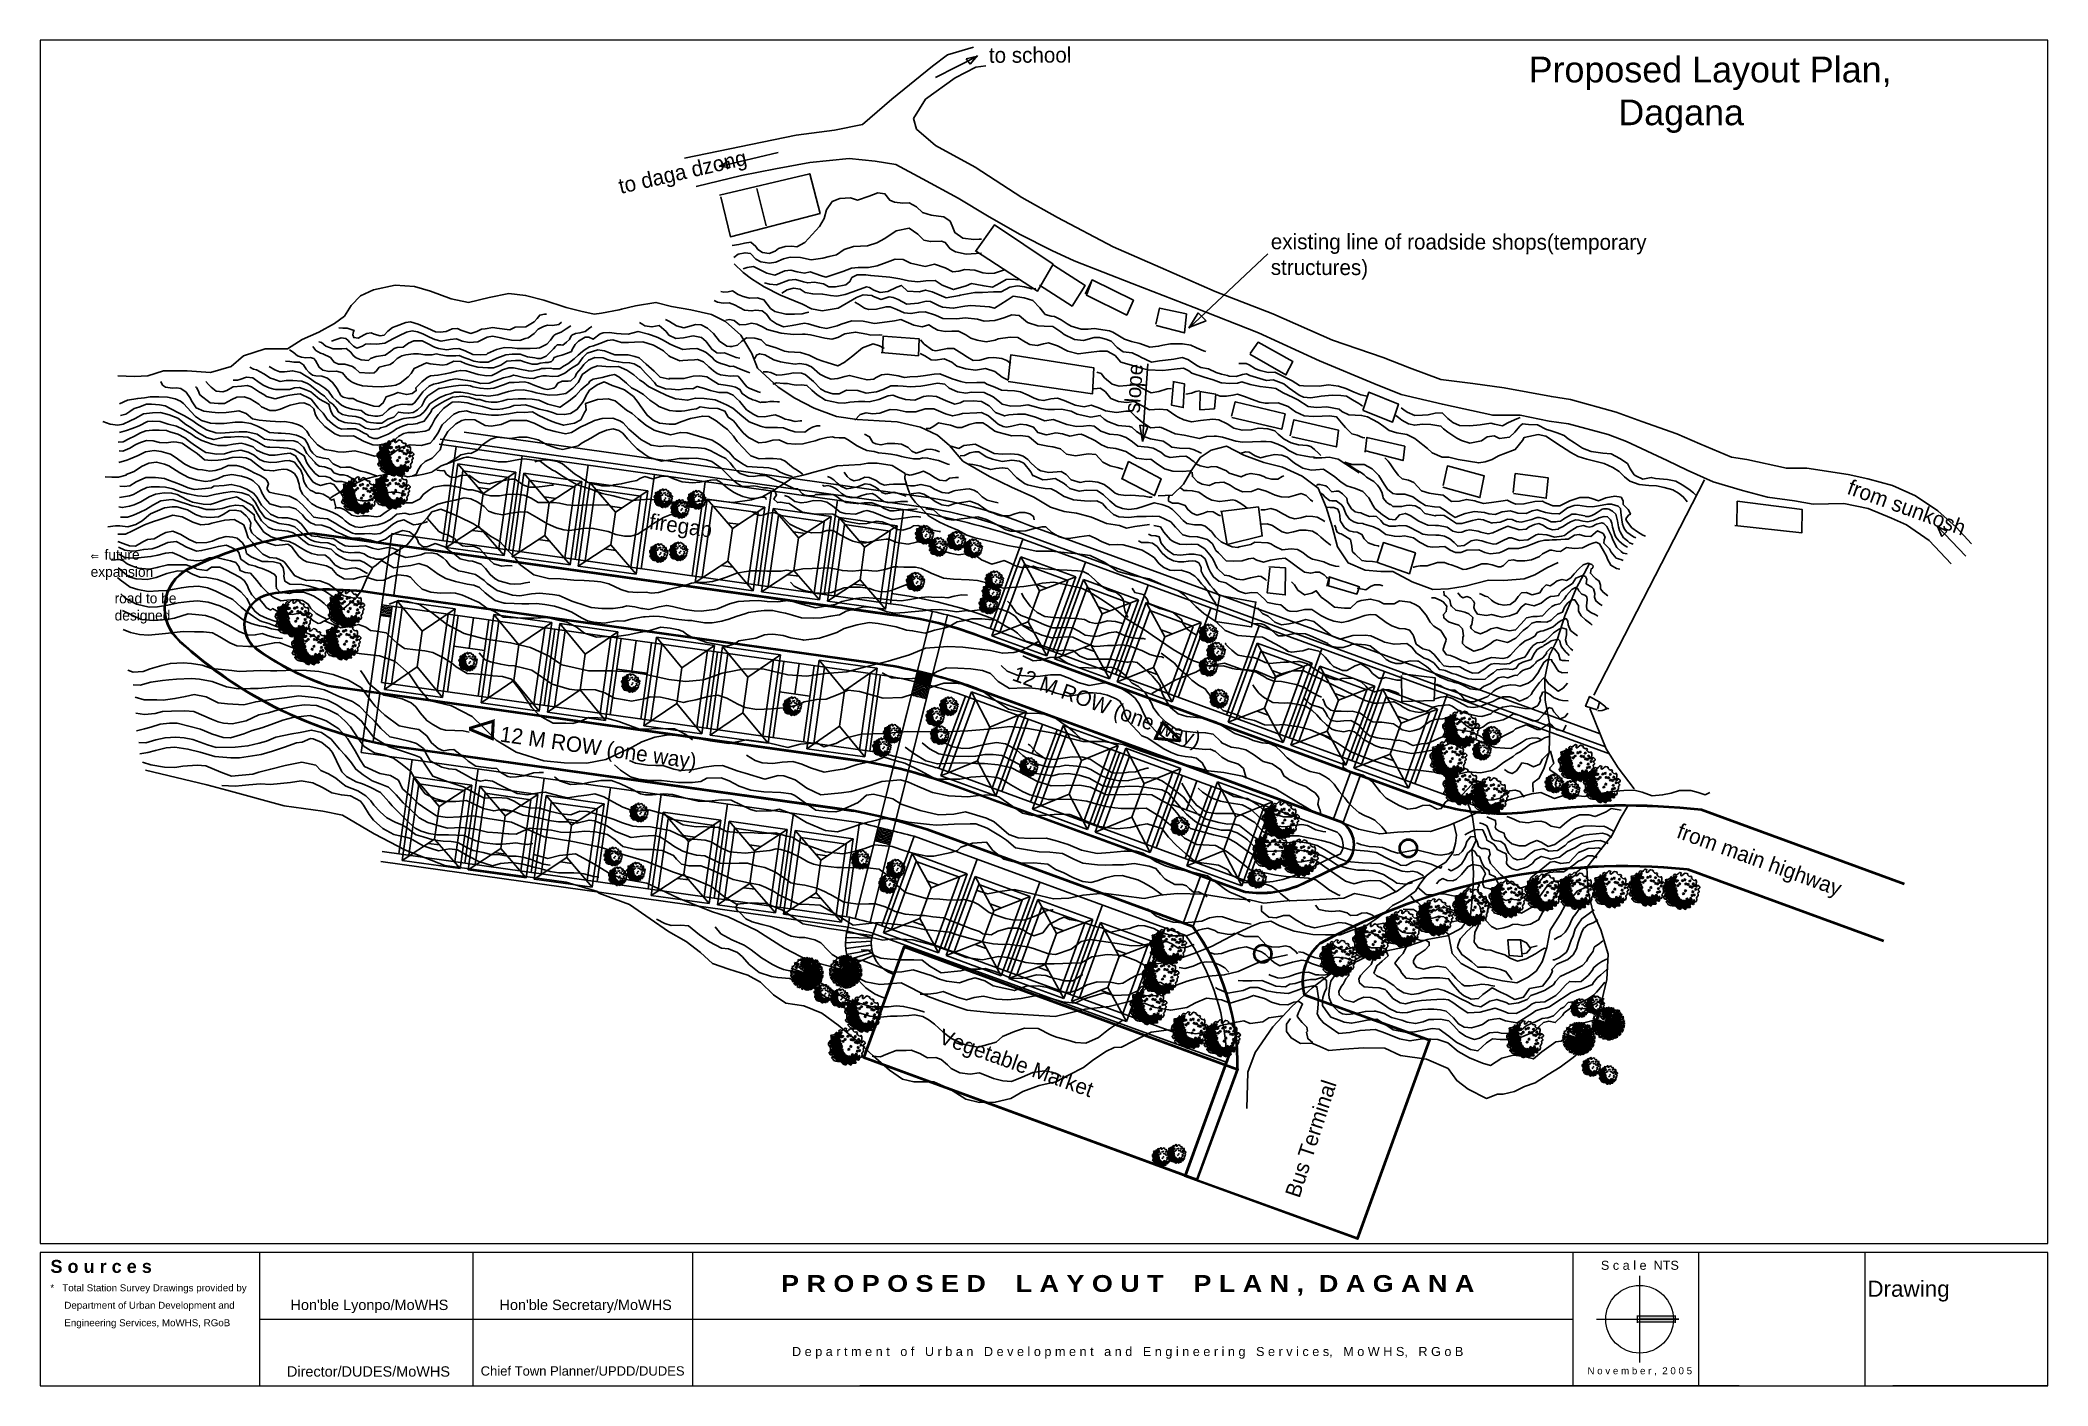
# Paper-space layout 'Layout1' of a CAD drawing. Header units: inches. Extents: x 0.3 to 32.5, y 0.2 to 21.8.
# The model-space entities are those that its viewports show. They can reach past a viewport. Long polylines and large blocks are cut down to what shows.
import ezdxf

# ---------------------------------------------------------------- set-up
doc = ezdxf.new("R2010")
doc.units = ezdxf.units.IN
doc.header["$MEASUREMENT"] = 0
doc.linetypes.add('DASHED', pattern=[0.75, 0.5, -0.25])
doc.layers.get('0').update_dxf_attribs({"color": 31})
for name, color, linetype in [('boundary', 21, 'Continuous'), ('drain', 151, 'Continuous'), ('NEW', 7, 'Continuous'), ('pavement', 32, 'Continuous'), ('retaining wall', 7, 'Continuous'), ('roof', 1, 'DASHED'), ('trees', 76, 'Continuous')]:
    doc.layers.add(name, color=color, linetype=linetype)
doc.layers.add('sheet_margin', color=7, linetype='Continuous', lineweight=0)
doc.layers.add('Text_Legend', color=7, linetype='Continuous', lineweight=0)
doc.styles.add('Ariel', font='ARIAL.TTF')

psp = doc.layouts.get("Layout1")

# ---------------------------------------------------------------- texts
at = {"layer": 'Text_Legend', "attachment_point": 1, "line_spacing_factor": 1.5, "style": 'Ariel'}
for s, insert, char_height, width in [('{\\fArial|b1|i0|c0|p34;S o u r c e s}', (0.422, 2.225), 0.208, 2.8613), ('\\pi-0.224645,l0.224645;*   Total Station Survey Drawings provided by Department of Urban Development and Engineering Services, MoWHS, RGoB', (0.421, 1.833), 0.112322, 3.34666)]:
    psp.add_mtext(s, dxfattribs=dict(at, insert=insert, char_height=char_height, width=width))
at = {"layer": 'Text_Legend', "style": 'Ariel'}
for s, insert, char_height, width, attachment_point in [('{\\fArial Black|b0|i0|c0|p34;P R O P O S E D    L A Y O U T    P L A N ,  D A G A N A}', (17.749, 1.816), 0.2705, 16.27531, 5), ('S c a l e  NTS', (25.987, 2.138), 0.14565, 2.12083, 5), ('{\\H1.852x;Drawing} ', (29.646, 1.723), 0.13951, 3.20092, 4), ("Hon'ble Lyonpo/MoWHS", (4.283, 1.586), 0.16646, 2.8613, 1), ("Hon'ble Secretary/MoWHS", (7.645, 1.586), 0.16646, 2.8613, 1), ('D e p a r t m e n t   o f   U r b a n   D e v e l o p m e n t   a n d   E n g i n e e r i n g   S e r v i c e s,   M o W H S,   R G o B  ', (17.749, 0.731), 0.145651, 16.44113, 5), ('Director/DUDES/MoWHS', (4.226, 0.515), 0.16646, 2.8613, 1), ('Chief Town Planner/UPDD/DUDES', (7.342, 0.515), 0.14981, 3.84871, 1), ('N o v e m b e r ,  2 0 0 5', (25.985, 0.433), 0.11236, 2.12865, 5)]:
    psp.add_mtext(s, dxfattribs=dict(at, insert=insert, char_height=char_height, width=width, attachment_point=attachment_point))

msp = doc.modelspace()

# ---------------------------------------------------------------- texts
at = {"layer": 'NEW', "char_height": 3, "width": 75.4467, "attachment_point": 1}
for s, insert, rotation in [('{\\fCityBlueprint|b0|i0|c2|p2;to school}', (375.17, 10.5), 0.2101), ('{\\fCityBlueprint|b0|i0|c2|p2;to daga dzong}', (302.81, -15.09), 12.9884), ('{\\fCityBlueprint|b0|i0|c2|p2;existing line of roadside shops(temporary structures)}', (430.07, -25.77), 359.9065), ('{\\fCityBlueprint|b0|i0|c2|p2;slope}', (401.53, -60.52), 86.0059), ('{\\fCityBlueprint|b0|i0|c2|p2;from sunkosh}', (543.07, -73.48), 340), ('{\\fCityBlueprint|b0|i0|c2|p2;firegap}', (309.33, -80.22), 352), ('{\\fCityBlueprint|b0|i0|c2|p2;12 M ROW (one way)}', (380.54, -109.77), 340), ('{\\fCityBlueprint|b0|i0|c2|p2;12 M ROW (one way)}', (280.27, -121.58), 352), ('{\\fCityBlueprint|b0|i0|c2|p2;from main highway}', (509.89, -140.39), 340), ('{\\fCityBlueprint|b0|i0|c2|p2;Vegetable Market}', (366.25, -180.39), 340.2732), ('{\\fCityBlueprint|b0|i0|c2|p2;Bus Terminal}', (432.78, -212.62), 72)]:
    msp.add_mtext(s, dxfattribs=dict(at, insert=insert, rotation=rotation))
at = {"layer": 'NEW', "attachment_point": 1}
for s, insert, char_height, width in [('{\\fArial|b0|i0|c0|p34;Proposed Layout Plan,\\P         Dagana}', (480.25, 8.7), 5, 75.4467), ('{\\fSymbol|b0|i0|c2|p18;Ü  \\fCityBlueprint|b0|i0|c2|p2;\\H1.333x;future expansion}', (200.3, -87.19), 1.5, 19.3504), ('{\\fCityBlueprint|b0|i0|c2|p2;road to be designed}', (204.97, -95.68), 2, 19.3504)]:
    msp.add_mtext(s, dxfattribs=dict(at, insert=insert, char_height=char_height, width=width))
at = {"layer": 'pavement', "char_height": 5, "width": 9.1638, "attachment_point": 1}
for insert, rotation in [((279.07, -120.22), 267.0567), ((407.1, -124.16), 64.5416)]:
    msp.add_mtext('{\\fSymbol|b0|i0|c2|p18;Ñ}', dxfattribs=dict(at, insert=insert, rotation=rotation))

# ---------------------------------------------------------------- blocks, each defined once
blk = doc.blocks.new('decitree')
at = {"layer": 'boundary'}
blk.add_lwpolyline([(-4.54, 2.53), (-4.18, 2.47), (-3.98, 2.25), (-3.73, 2.5), (-3.82, 2.86), (-3.79, 3.05), (-3.98, 3.19), (-3.85, 3.55), (-3.6, 3.83), (-3.26, 3.8), (-2.93, 3.97), (-2.85, 4.33), (-2.68, 4.75), (-2.46, 5), (-1.93, 5), (-2.01, 4.66), (-1.79, 4.22), (-1.54, 4.25), (-1.21, 4.75), (-1.15, 5.08), (-0.9, 5.52), (-0.29, 5.63), (0.15, 5.58), (0.12, 5.33), (0.65, 5.19), (1.1, 5.19), (1.23, 5.38), (1.68, 5.36), (1.73, 4.86), (2.1, 4.75), (2.54, 4.66), (3.01, 4.75), (3.18, 5.05), (3.59, 4.66), (3.71, 4.44), (3.84, 4.11), (3.98, 3.61), (4.4, 3.58), (4.65, 3.75), (5.34, 3.53), (5.51, 3.25), (5.4, 2.94), (5.12, 2.72), (5.32, 2.39), (5.76, 2.25), (5.87, 1.97), (5.65, 1.53), (5.98, 0.97), (6.04, 0.78), (5.98, 0.31), (5.9, -0.11), (6.29, -0.58), (6.29, -1.22), (5.95, -1.63), (5.68, -1.25), (5.48, -0.97), (5.26, -1.52), (5.95, -2.08), (6.07, -2.33), (5.9, -2.55), (5.01, -2.63), (5.12, -3.41), (5.51, -3.63), (5.4, -3.88), (4.62, -4.19), (4.32, -4.63), (4.34, -5.02), (3.54, -5.02), (3.07, -4.91), (2.93, -5.32), (2.87, -5.63), (2.59, -5.79), (1.93, -5.85), (1.71, -5.77), (0.96, -5.52), (0.37, -5.66), (-0.1, -5.88), (-0.65, -5.99), (-1.26, -6.07), (-1.62, -5.9), (-1.93, -5.79), (-2.32, -5.68), (-2.37, -5.43), (-2.21, -5.29), (-2.07, -5.29), (-2.35, -4.82), (-2.82, -4.77), (-3.1, -4.96), (-3.57, -4.71), (-3.79, -4.49), (-3.76, -4.32), (-3.71, -4.24), (-3.62, -3.85), (-3.87, -3.24), (-4.18, -2.74), (-4.43, -2.58), (-4.57, -2.55), (-5.07, -2.24), (-5.26, -1.74), (-5.29, -1.36), (-5.09, -0.75), (-4.87, -0.47), (-5.32, 0.31), (-5.65, 0.81), (-5.43, 1.03), (-4.85, 1.45), (-4.48, 2.03), (-4.57, 2.47), (-4.54, 2.55)], dxfattribs=at)
at = {"layer": 'trees', "linetype": 'Continuous'}
for points in [[(-5.43, 0.81), (-4.73, 0.25)], [(-4.79, 0.89), (-5.37, 0.14)], [(-5.07, 0.89), (-4.37, 0.34)], [(-4.43, 0.97), (-5.01, 0.22)], [(-4.87, 0.67), (-4.18, 0.11)], [(-4.23, 0.75), (-4.82, 0)], [(-4.82, 0.56), (-4.12, 0)], [(-4.18, 0.64), (-4.76, -0.11)], [(-4.15, 0.06), (-4.73, -0.69)], [(-4.15, 0), (-4.73, -0.75)], [(-4.68, 0.59), (-3.98, 0.03)], [(-4.65, 0.5), (-3.96, -0.05)], [(-4.62, 1.22), (-3.93, 0.67)], [(-4.04, 0.67), (-4.62, -0.08)], [(-4.01, 0.59), (-4.6, -0.16)], [(-4.59, 2.23), (-4.33, 2.19), (-4.18, 2.01), (-4.26, 2.45), (-4.26, 2.46)], [(-4.59, 2.23), (-4.33, 2.19), (-4.18, 2.01), (-4.26, 2.45), (-4.26, 2.46)], [(-3.98, 1.31), (-4.57, 0.56)], [(-4.54, 0.78), (-3.85, 0.22)], [(-3.9, 0.86), (-4.48, 0.11)], [(-4.46, 1.92), (-3.76, 1.36)], [(-4.4, 2.06), (-3.71, 1.5)], [(-3.82, 2), (-4.4, 1.25)], [(-4.4, 0.03), (-3.71, -0.52)], [(-3.76, 2.14), (-4.35, 1.39)], [(-3.76, 0.11), (-4.35, -0.63)], [(-4.32, 1.56), (-3.62, 1)], [(-4.32, 0.45), (-3.62, -0.11)], [(-3.68, 1.64), (-4.26, 0.89)], [(-3.68, 0.53), (-4.26, -0.22)], [(-4.21, 0.45), (-3.51, -0.11)], [(-4.15, 0.53), (-3.46, -0.02)], [(-3.57, 0.53), (-4.15, -0.22)], [(-4.12, 2.44), (-3.43, 1.89)], [(-3.51, 0.61), (-4.1, -0.14)], [(-3.48, 2.53), (-4.07, 1.78)], [(-4.07, 1.81), (-3.37, 1.25)], [(-4.04, 0.89), (-3.35, 0.34)], [(-3.43, 1.89), (-4.01, 1.14)], [(-4.01, 1.14), (-3.32, 0.59)], [(-3.4, 0.97), (-3.98, 0.22)], [(-3.37, 1.22), (-3.96, 0.47)], [(-3.9, 1.36), (-3.21, 0.81)], [(-3.9, 0.03), (-3.21, -0.52)], [(-3.26, 1.45), (-3.85, 0.7)], [(-3.26, 0.11), (-3.85, -0.63)], [(-3.82, 0.45), (-3.12, -0.11)], [(-3.23, 0.03), (-3.82, -0.72)], [(-3.79, 1.39), (-3.1, 0.84)], [(-3.18, 0.53), (-3.76, -0.22)], [(-3.15, 1.47), (-3.73, 0.72)], [(-3.68, 0.53), (-2.99, -0.02)], [(-3.62, 2.64), (-2.93, 2.08)], [(-3.04, 0.61), (-3.62, -0.14)], [(-3.6, 1.2), (-2.9, 0.64)], [(-3.6, 0.97), (-2.9, 0.42)], [(-2.99, 2.72), (-3.57, 1.97)], [(-3.57, 1.67), (-2.87, 1.11)], [(-3.54, 2.19), (-2.85, 1.64)], [(-2.96, 1.28), (-3.54, 0.53)], [(-3.54, 1.25), (-2.85, 0.7)], [(-2.96, 1.06), (-3.54, 0.31)], [(-2.93, 1.75), (-3.51, 1)], [(-3.48, 2.55), (-2.79, 2)], [(-2.9, 2.28), (-3.48, 1.53)], [(-2.9, 1.33), (-3.48, 0.59)], [(-3.46, 3), (-2.76, 2.44)], [(-3.46, 0.34), (-2.76, -0.22)], [(-3.46, 0.09), (-2.76, -0.47)], [(-3.43, 3.39), (-2.74, 2.83)], [(-2.85, 2.64), (-3.43, 1.89)], [(-3.43, 2.03), (-2.74, 1.47)], [(-2.82, 3.08), (-3.4, 2.33)], [(-2.82, 0.42), (-3.4, -0.33)], [(-2.82, 0.17), (-3.4, -0.58)], [(-2.82, 0.03), (-3.4, -0.72)], [(-2.79, 3.47), (-3.37, 2.72)], [(-2.79, 2.11), (-3.37, 1.36)], [(-3.32, 0.7), (-2.62, 0.14)], [(-3.29, 1.2), (-2.6, 0.64)], [(-3.26, 1.86), (-2.57, 1.31)], [(-2.68, 0.78), (-3.26, 0.03)], [(-2.65, 1.28), (-3.23, 0.53)], [(-2.65, 0), (-3.23, -0.75)], [(-2.62, 1.94), (-3.21, 1.2)], [(-3.18, 0.09), (-2.49, -0.47)], [(-2.57, 0.03), (-3.15, -0.72)], [(-3.12, 2.39), (-2.43, 1.83)], [(-2.54, 0.17), (-3.12, -0.58)], [(-2.49, 2.47), (-3.07, 1.72)], [(-3.04, 0.47), (-2.35, -0.08)], [(-3.01, 2.14), (-2.32, 1.58)], [(-2.4, 0.56), (-2.99, -0.19)], [(-2.37, 2.22), (-2.96, 1.47)], [(-2.96, 0.95), (-2.26, 0.39)], [(-2.96, 0.17), (-2.26, -0.39)], [(-2.32, 1.03), (-2.9, 0.28)], [(-2.32, 0.25), (-2.9, -0.5)], [(-2.68, 2.19), (-1.99, 1.64)], [(-2.68, 0.14), (-1.99, -0.41)], [(-2.65, 0.22), (-1.96, -0.33)], [(-2.04, 2.28), (-2.62, 1.53)], [(-2.04, 0.22), (-2.62, -0.52)], [(-2.01, 0.31), (-2.6, -0.44)], [(-2.51, 0.72), (-1.82, 0.17)], [(-1.87, 0.81), (-2.46, 0.06)], [(-2.4, 2.47), (-1.71, 1.92)], [(-1.76, 2.55), (-2.35, 1.81)], [(-1.26, 0.03), (-1.85, -0.72)], [(-1.62, 1.11), (-0.93, 0.56)], [(-0.99, 1.2), (-1.57, 0.45)], [(-1.29, 1.89), (-0.6, 1.33)], [(-0.65, 1.97), (-1.24, 1.22)], [(-0.96, 3.22), (-0.26, 2.67)], [(-0.32, 3.3), (-0.9, 2.55)], [(-0.38, 3.78), (0.32, 3.22)], [(0.26, 3.86), (-0.32, 3.11)], [(0.49, 2.72), (1.18, 2.17)], [(1.12, 2.8), (0.54, 2.06)], [(1.26, 2.92), (1.96, 2.36)], [(1.29, 4.19), (1.98, 3.64)], [(1.9, 3), (1.32, 2.25)], [(1.93, 4.27), (1.35, 3.53)], [(1.35, 0.67), (2.04, 0.11)], [(1.98, 0.75), (1.4, 0)], [(2.15, 2.55), (2.84, 2)], [(2.79, 2.64), (2.21, 1.89)], [(2.68, 3.83), (3.37, 3.28)], [(3.32, 3.91), (2.73, 3.16)], [(2.79, 2.67), (3.48, 2.11)], [(3.43, 2.75), (2.84, 2)], [(3.21, 3.41), (3.9, 2.86)], [(3.84, 3.5), (3.26, 2.75)], [(3.68, 1.39), (4.37, 0.84)], [(4.32, 1.47), (3.73, 0.72)], [(3.93, 3.53), (4.62, 2.97)], [(3.96, 0.2), (4.65, -0.36)], [(4.57, 3.61), (3.98, 2.86)], [(4.59, 0.28), (4.01, -0.47)], [(4.15, 2.53), (4.84, 1.97)], [(4.79, 2.61), (4.21, 1.86)], [(4.48, 0.67), (5.18, 0.11)], [(5.12, 0.75), (4.54, 0)], [(-4.98, -0.86), (-4.29, -1.41)], [(-4.96, -1.22), (-4.26, -1.77)], [(-4.35, -0.77), (-4.93, -1.52)], [(-4.32, -1.13), (-4.9, -1.88)], [(-4.79, -0.02), (-4.1, -0.58)], [(-4.79, -0.08), (-4.1, -0.63)], [(-4.73, -0.77), (-4.04, -1.33)], [(-4.1, -0.69), (-4.68, -1.44)], [(-4.48, -1.38), (-3.79, -1.94)], [(-4.46, -1.69), (-3.76, -2.24)], [(-3.85, -1.3), (-4.43, -2.05)], [(-3.82, -1.61), (-4.4, -2.35)], [(-4.37, -0.83), (-3.68, -1.38)], [(-3.73, -0.75), (-4.32, -1.49)], [(-4.29, -1.25), (-3.6, -1.8)], [(-3.65, -1.16), (-4.23, -1.91)], [(-4.18, -1.83), (-3.48, -2.38)], [(-3.54, -1.74), (-4.12, -2.49)], [(-4.01, -0.27), (-3.32, -0.83)], [(-4.01, -1.91), (-3.32, -2.47)], [(-3.37, -0.19), (-3.96, -0.94)], [(-3.37, -1.83), (-3.96, -2.58)], [(-3.87, -0.05), (-3.18, -0.61)], [(-3.87, -1.49), (-3.18, -2.05)], [(-3.23, -1.41), (-3.82, -2.16)], [(-3.73, -0.41), (-3.04, -0.97)], [(-3.73, -1.94), (-3.04, -2.49)], [(-3.1, -0.33), (-3.68, -1.08)], [(-3.1, -1.86), (-3.68, -2.6)], [(-3.65, -0.94), (-2.96, -1.49)], [(-3.01, -0.86), (-3.6, -1.61)], [(-3.6, -2.35), (-2.9, -2.91)], [(-2.96, -2.27), (-3.54, -3.02)], [(-3.51, -0.11), (-2.82, -0.66)], [(-3.51, -0.61), (-2.82, -1.16)], [(-3.48, -2.99), (-2.79, -3.55)], [(-3.48, -3.66), (-2.79, -4.21)], [(-2.87, -0.02), (-3.46, -0.77)], [(-3.46, -0.05), (-2.76, -0.61)], [(-2.87, -0.52), (-3.46, -1.27)], [(-3.46, -2.27), (-2.76, -2.83)], [(-2.85, -2.91), (-3.43, -3.66)], [(-2.85, -3.58), (-3.43, -4.32)], [(-3.4, -0.3), (-2.71, -0.86)], [(-2.82, -2.19), (-3.4, -2.94)], [(-3.37, -2.72), (-2.68, -3.27)], [(-2.76, -0.22), (-3.35, -0.97)], [(-2.74, -2.63), (-3.32, -3.38)], [(-3.29, -0.08), (-2.6, -0.63)], [(-3.29, -1.02), (-2.6, -1.58)], [(-3.29, -1.52), (-2.6, -2.08)], [(-3.26, -1.36), (-2.57, -1.91)], [(-2.65, -0.94), (-3.23, -1.69)], [(-2.65, -1.44), (-3.23, -2.19)], [(-3.21, -0.05), (-2.51, -0.61)], [(-2.62, -1.27), (-3.21, -2.02)], [(-3.18, -2.96), (-2.49, -3.52)], [(-3.12, -0.27), (-2.43, -0.83)], [(-3.12, -0.61), (-2.43, -1.16)], [(-2.54, -2.88), (-3.12, -3.63)], [(-2.49, -0.19), (-3.07, -0.94)], [(-2.49, -0.52), (-3.07, -1.27)], [(-3.04, -3.21), (-2.35, -3.77)], [(-3.01, -4.02), (-2.32, -4.57)], [(-2.4, -3.13), (-2.99, -3.88)], [(-2.96, -1.94), (-2.26, -2.49)], [(-2.37, -3.94), (-2.96, -4.68)], [(-2.32, -1.86), (-2.9, -2.6)], [(-2.87, -2.99), (-2.18, -3.55)], [(-2.85, -0.27), (-2.15, -0.83)], [(-2.82, -0.33), (-2.12, -0.88)], [(-2.82, -2.55), (-2.12, -3.1)], [(-2.24, -2.91), (-2.82, -3.66)], [(-2.82, -3.3), (-2.12, -3.85)], [(-2.21, -0.19), (-2.79, -0.94)], [(-2.18, -0.25), (-2.76, -1)], [(-2.18, -2.47), (-2.76, -3.21)], [(-2.18, -3.21), (-2.76, -3.96)], [(-2.74, -0.11), (-2.04, -0.66)], [(-2.71, -2.19), (-2.01, -2.74)], [(-2.1, -0.02), (-2.68, -0.77)], [(-2.68, -2.83), (-1.99, -3.38)], [(-2.65, -1.91), (-1.96, -2.47)], [(-2.07, -2.1), (-2.65, -2.85)], [(-2.62, -0.22), (-1.93, -0.77)], [(-2.04, -2.74), (-2.62, -3.49)], [(-2.6, -0.8), (-1.9, -1.36)], [(-2.01, -1.83), (-2.6, -2.58)], [(-1.99, -0.14), (-2.57, -0.88)], [(-2.57, -0.72), (-1.87, -1.27)], [(-1.96, -0.72), (-2.54, -1.47)], [(-2.54, -2.38), (-1.85, -2.94)], [(-1.93, -0.63), (-2.51, -1.38)], [(-2.51, -1.19), (-1.82, -1.74)], [(-2.51, -1.41), (-1.82, -1.97)], [(-1.9, -2.3), (-2.49, -3.05)], [(-1.87, -1.11), (-2.46, -1.86)], [(-1.87, -1.33), (-2.46, -2.08)], [(-2.37, -0.83), (-1.68, -1.38)], [(-2.37, -1.66), (-1.68, -2.22)], [(-2.37, -2.55), (-1.68, -3.1)], [(-2.35, -1.83), (-1.65, -2.38)], [(-2.35, -2.69), (-1.65, -3.24)], [(-2.35, -3.38), (-1.65, -3.94)], [(-1.74, -0.75), (-2.32, -1.49)], [(-1.74, -1.58), (-2.32, -2.33)], [(-1.74, -2.47), (-2.32, -3.21)], [(-1.71, -1.74), (-2.29, -2.49)], [(-1.71, -2.6), (-2.29, -3.35)], [(-1.71, -3.3), (-2.29, -4.05)], [(-2.26, -0.16), (-1.57, -0.72)], [(-2.26, -0.88), (-1.57, -1.44)], [(-2.24, -2.55), (-1.54, -3.1)], [(-1.62, -0.08), (-2.21, -0.83)], [(-2.21, -0.72), (-1.51, -1.27)], [(-1.62, -0.8), (-2.21, -1.55)], [(-1.6, -2.47), (-2.18, -3.21)], [(-2.18, -4.02), (-1.49, -4.57)], [(-1.57, -0.63), (-2.15, -1.38)], [(-1.54, -3.94), (-2.12, -4.68)], [(-2.07, -2.22), (-1.37, -2.77)], [(-2.07, -3.24), (-1.37, -3.8)], [(-2.07, -3.55), (-1.37, -4.1)], [(-2.01, -1.66), (-1.32, -2.22)], [(-1.43, -2.13), (-2.01, -2.88)], [(-1.43, -3.16), (-2.01, -3.91)], [(-1.43, -3.46), (-2.01, -4.21)], [(-1.37, -1.58), (-1.96, -2.33)], [(-1.96, -2.08), (-1.26, -2.63)], [(-1.93, -1.61), (-1.24, -2.16)], [(-1.9, -0.05), (-1.21, -0.61)], [(-1.32, -1.99), (-1.9, -2.74)], [(-1.9, -2.41), (-1.21, -2.96)], [(-1.9, -3.74), (-1.21, -4.3)], [(-1.9, -4.66), (-1.21, -5.21)], [(-1.29, -1.52), (-1.87, -2.27)], [(-1.87, -4.71), (-1.18, -5.27)], [(-1.26, -2.33), (-1.85, -3.08)], [(-1.26, -3.66), (-1.85, -4.41)], [(-1.26, -4.57), (-1.85, -5.32)], [(-1.82, -1.99), (-1.13, -2.55)], [(-1.82, -4.13), (-1.13, -4.68)], [(-1.24, -4.63), (-1.82, -5.38)], [(-1.79, -2.49), (-1.1, -3.05)], [(-1.79, -4.85), (-1.1, -5.41)], [(-1.76, -1.41), (-1.07, -1.97)], [(-1.18, -1.91), (-1.76, -2.66)], [(-1.18, -4.05), (-1.76, -4.8)], [(-1.15, -2.41), (-1.74, -3.16)], [(-1.15, -4.77), (-1.74, -5.52)], [(-1.13, -1.33), (-1.71, -2.08)], [(-1.65, -2.55), (-0.96, -3.1)], [(-1.65, -3.41), (-0.96, -3.96)], [(-1.01, -2.47), (-1.6, -3.21)], [(-1.01, -3.33), (-1.6, -4.07)], [(-1.49, -2.35), (-0.79, -2.91)], [(-1.49, -4.21), (-0.79, -4.77)], [(-1.43, -1.33), (-0.74, -1.88)], [(-0.85, -2.27), (-1.43, -3.02)], [(-0.85, -4.13), (-1.43, -4.88)], [(-1.4, -2.58), (-0.71, -3.13)], [(-1.4, -3.63), (-0.71, -4.19)], [(-0.79, -1.25), (-1.37, -1.99)], [(-1.37, -3.35), (-0.68, -3.91)], [(-0.76, -2.49), (-1.35, -3.24)], [(-0.76, -3.55), (-1.35, -4.3)], [(-1.32, -0.63), (-0.63, -1.19)], [(-1.32, -2.96), (-0.63, -3.52)], [(-0.74, -3.27), (-1.32, -4.02)], [(-1.29, -2.13), (-0.6, -2.69)], [(-0.68, -0.55), (-1.26, -1.3)], [(-0.68, -2.88), (-1.26, -3.63)], [(-1.24, -1.16), (-0.54, -1.72)], [(-0.65, -2.05), (-1.24, -2.8)], [(-0.6, -1.08), (-1.18, -1.83)], [(-1.18, -4.93), (-0.49, -5.49)], [(-0.54, -4.85), (-1.13, -5.6)], [(-1.1, -3.91), (-0.4, -4.46)], [(-1.07, -2.41), (-0.38, -2.96)], [(-1.07, -2.55), (-0.38, -3.1)], [(-0.46, -3.82), (-1.04, -4.57)], [(-0.43, -2.33), (-1.01, -3.08)], [(-0.43, -2.47), (-1.01, -3.21)], [(-0.93, -2.1), (-0.24, -2.66)], [(-0.93, -4.68), (-0.24, -5.24)], [(-0.29, -2.02), (-0.88, -2.77)], [(-0.29, -4.6), (-0.88, -5.35)], [(-0.85, -2.22), (-0.15, -2.77)], [(-0.85, -3.1), (-0.15, -3.66)], [(-0.82, -2.24), (-0.13, -2.8)], [(-0.21, -2.13), (-0.79, -2.88)], [(-0.21, -3.02), (-0.79, -3.77)], [(-0.18, -2.16), (-0.76, -2.91)], [(-0.76, -2.58), (-0.07, -3.13)], [(-0.76, -2.96), (-0.07, -3.52)], [(-0.13, -2.49), (-0.71, -3.24)], [(-0.71, -3.88), (-0.01, -4.43)], [(-0.65, -1.66), (0.04, -2.22)], [(-0.01, -1.58), (-0.6, -2.33)], [(-0.6, -3.38), (0.1, -3.94)], [(-0.57, -3.85), (0.12, -4.41)], [(0.04, -3.3), (-0.54, -4.05)], [(-0.54, -5.02), (0.15, -5.57)], [(-0.51, -3.08), (0.18, -3.63)], [(0.07, -3.77), (-0.51, -4.52)], [(0.1, -4.93), (-0.49, -5.68)], [(0.12, -2.99), (-0.46, -3.74)], [(-0.35, -2.19), (0.35, -2.74)], [(-0.32, -2.58), (0.37, -3.13)], [(0.29, -2.1), (-0.29, -2.85)], [(-0.29, -3.21), (0.4, -3.77)], [(0.32, -2.49), (-0.26, -3.24)], [(-0.26, -4.1), (0.43, -4.66)], [(-0.26, -4.35), (0.43, -4.91)], [(0.35, -3.13), (-0.24, -3.88)], [(-0.21, -2.19), (0.49, -2.74)], [(0.37, -4.02), (-0.21, -4.77)], [(0.37, -4.27), (-0.21, -5.02)], [(-0.18, -2.55), (0.51, -3.1)], [(0.43, -2.1), (-0.15, -2.85)], [(-0.15, -3.41), (0.54, -3.96)], [(0.46, -2.47), (-0.13, -3.21)], [(0.49, -3.33), (-0.1, -4.07)], [(-0.04, -2.27), (0.65, -2.83)], [(-0.01, -3.05), (0.68, -3.6)], [(-0.01, -4.57), (0.68, -5.13)], [(0.6, -2.19), (0.01, -2.94)], [(0.01, -2.66), (0.71, -3.21)], [(0.01, -3.02), (0.71, -3.58)], [(0.01, -4.82), (0.71, -5.38)], [(0.62, -2.96), (0.04, -3.71)], [(0.62, -4.49), (0.04, -5.24)], [(0.65, -2.58), (0.07, -3.33)], [(0.65, -2.94), (0.07, -3.69)], [(0.65, -4.74), (0.07, -5.49)], [(0.1, -3.49), (0.79, -4.05)], [(0.15, -2.66), (0.85, -3.21)], [(0.15, -3.35), (0.85, -3.91)], [(0.73, -3.41), (0.15, -4.16)], [(0.79, -2.58), (0.21, -3.33)], [(0.21, -4.02), (0.9, -4.57)], [(0.26, -2.83), (0.96, -3.38)], [(0.26, -3.91), (0.96, -4.46)], [(0.85, -3.94), (0.26, -4.68)], [(0.29, -2.88), (0.98, -3.44)], [(0.9, -2.74), (0.32, -3.49)], [(0.49, -2.63), (1.18, -3.19)], [(0.51, -3.69), (1.21, -4.24)], [(1.12, -2.55), (0.54, -3.3)], [(0.54, -3.16), (1.23, -3.71)], [(0.54, -3.96), (1.23, -4.52)], [(1.15, -3.6), (0.57, -4.35)], [(0.57, -4.1), (1.26, -4.66)], [(0.57, -4.57), (1.26, -5.13)], [(0.6, -3.02), (1.29, -3.58)], [(1.18, -3.08), (0.6, -3.82)], [(1.18, -3.88), (0.6, -4.63)], [(0.6, -4.43), (1.29, -4.99)], [(0.62, -3.3), (1.32, -3.85)], [(1.21, -4.02), (0.62, -4.77)], [(1.21, -4.49), (0.62, -5.24)], [(1.23, -2.94), (0.65, -3.69)], [(1.23, -4.35), (0.65, -5.1)], [(1.26, -3.21), (0.68, -3.96)], [(0.71, -2.41), (1.4, -2.96)], [(0.73, -2.77), (1.43, -3.33)], [(1.37, -2.69), (0.79, -3.44)], [(0.79, -4.8), (1.48, -5.35)], [(1.43, -4.71), (0.85, -5.46)], [(0.85, -4.71), (1.54, -5.27)], [(0.9, -4.05), (1.6, -4.6)], [(1.48, -4.63), (0.9, -5.38)], [(0.93, -3.24), (1.62, -3.8)], [(1.54, -3.96), (0.96, -4.71)], [(1.04, -3.66), (1.73, -4.21)], [(1.1, -3.55), (1.79, -4.1)], [(1.68, -3.58), (1.1, -4.32)], [(1.73, -3.46), (1.15, -4.21)], [(1.21, -0.44), (1.9, -1)], [(1.21, -3.33), (1.9, -3.88)], [(1.23, -2.8), (1.93, -3.35)], [(1.23, -2.85), (1.93, -3.41)], [(1.23, -2.91), (1.93, -3.46)], [(1.85, -0.36), (1.26, -1.11)], [(1.85, -3.24), (1.26, -3.99)], [(1.87, -2.72), (1.29, -3.46)], [(1.87, -2.77), (1.29, -3.52)], [(1.87, -2.83), (1.29, -3.58)], [(1.32, -4.38), (2.01, -4.93)], [(1.32, -4.82), (2.01, -5.38)], [(1.37, -3.13), (2.07, -3.69)], [(1.96, -4.3), (1.37, -5.05)], [(1.96, -4.74), (1.37, -5.49)], [(1.4, -4.16), (2.1, -4.71)], [(2.01, -3.05), (1.43, -3.8)], [(1.43, -3.66), (2.12, -4.21)], [(2.04, -4.07), (1.46, -4.82)], [(2.07, -3.58), (1.48, -4.32)], [(1.57, -4.32), (2.26, -4.88)], [(1.57, -4.6), (2.26, -5.16)], [(2.21, -4.24), (1.62, -4.99)], [(2.21, -4.52), (1.62, -5.27)], [(1.62, -4.88), (2.32, -5.43)], [(1.65, -2.88), (2.35, -3.44)], [(1.68, -3.38), (2.37, -3.94)], [(1.68, -3.66), (2.37, -4.21)], [(2.26, -4.8), (1.68, -5.54)], [(2.29, -2.8), (1.71, -3.55)], [(1.71, -3.08), (2.4, -3.63)], [(2.32, -3.3), (1.73, -4.05)], [(2.32, -3.58), (1.73, -4.32)], [(2.35, -2.99), (1.76, -3.74)], [(1.9, -2.8), (2.59, -3.35)], [(1.9, -2.99), (2.59, -3.55)], [(1.9, -3.58), (2.59, -4.13)], [(1.93, -4.3), (2.62, -4.85)], [(1.93, -4.38), (2.62, -4.93)], [(1.93, -4.68), (2.62, -5.24)], [(2.54, -2.72), (1.96, -3.46)], [(2.54, -2.91), (1.96, -3.66)], [(2.54, -3.49), (1.96, -4.24)], [(1.98, -2.99), (2.68, -3.55)], [(1.98, -3.96), (2.68, -4.52)], [(2.57, -4.21), (1.98, -4.96)], [(2.57, -4.3), (1.98, -5.05)], [(2.57, -4.6), (1.98, -5.35)], [(2.62, -2.91), (2.04, -3.66)], [(2.62, -3.88), (2.04, -4.63)], [(2.1, -3.99), (2.79, -4.55)], [(2.12, -3.52), (2.82, -4.07)], [(2.12, -4.71), (2.82, -5.27)], [(2.15, -2.99), (2.84, -3.55)], [(2.15, -3.27), (2.84, -3.82)], [(2.73, -3.91), (2.15, -4.66)], [(2.76, -3.44), (2.18, -4.19)], [(2.76, -4.63), (2.18, -5.38)], [(2.18, -5.05), (2.87, -5.6)], [(2.79, -2.91), (2.21, -3.66)], [(2.79, -3.19), (2.21, -3.94)], [(2.23, -3.66), (2.93, -4.21)], [(2.82, -4.96), (2.23, -5.71)], [(2.87, -3.58), (2.29, -4.32)], [(2.32, -4.02), (3.01, -4.57)], [(2.96, -3.94), (2.37, -4.68)], [(2.4, -2.55), (3.09, -3.1)], [(2.4, -3.96), (3.09, -4.52)], [(3.04, -2.47), (2.46, -3.21)], [(3.04, -3.88), (2.46, -4.63)], [(2.48, -3.02), (3.18, -3.58)], [(2.51, -4.38), (3.21, -4.93)], [(3.12, -2.94), (2.54, -3.69)], [(3.15, -4.3), (2.57, -5.05)], [(2.73, -3.58), (3.43, -4.13)], [(3.37, -3.49), (2.79, -4.24)], [(2.82, -3.35), (3.51, -3.91)], [(3.46, -3.27), (2.87, -4.02)], [(2.9, -2.3), (3.59, -2.85)], [(2.93, -3.94), (3.62, -4.49)], [(2.96, -1.49), (3.65, -2.05)], [(3.54, -2.22), (2.96, -2.96)], [(3.57, -3.85), (2.98, -4.6)], [(3.59, -1.41), (3.01, -2.16)], [(3.07, -2.08), (3.76, -2.63)], [(3.07, -3.1), (3.76, -3.66)], [(3.09, -2.52), (3.79, -3.08)], [(3.09, -3.69), (3.79, -4.24)], [(3.71, -1.99), (3.12, -2.74)], [(3.71, -3.02), (3.12, -3.77)], [(3.73, -2.44), (3.15, -3.19)], [(3.73, -3.6), (3.15, -4.35)], [(3.21, -2.66), (3.9, -3.21)], [(3.84, -2.58), (3.26, -3.33)], [(3.26, -3.6), (3.96, -4.16)], [(3.29, -3.91), (3.98, -4.46)], [(3.29, -4.21), (3.98, -4.77)], [(3.29, -4.24), (3.98, -4.8)], [(3.9, -3.52), (3.32, -4.27)], [(3.93, -3.82), (3.34, -4.57)], [(3.93, -4.13), (3.34, -4.88)], [(3.93, -4.16), (3.34, -4.91)], [(3.46, -1.86), (4.15, -2.41)], [(4.09, -1.77), (3.51, -2.52)], [(3.59, -2.22), (4.29, -2.77)], [(3.59, -3.69), (4.29, -4.24)], [(3.59, -4.21), (4.29, -4.77)], [(3.62, -2.63), (4.32, -3.19)], [(4.23, -2.13), (3.65, -2.88)], [(3.65, -3.33), (4.34, -3.88)], [(4.23, -3.6), (3.65, -4.35)], [(4.23, -4.13), (3.65, -4.88)], [(3.68, -1.52), (4.37, -2.08)], [(4.26, -2.55), (3.68, -3.3)], [(3.71, -2.24), (4.4, -2.8)], [(4.29, -3.24), (3.71, -3.99)], [(4.32, -1.44), (3.73, -2.19)], [(3.73, -1.72), (4.43, -2.27)], [(3.73, -2.69), (4.43, -3.24)], [(4.34, -2.16), (3.76, -2.91)], [(3.76, -3.08), (4.45, -3.63)], [(4.37, -1.63), (3.79, -2.38)], [(4.37, -2.6), (3.79, -3.35)], [(4.4, -2.99), (3.82, -3.74)], [(3.82, -3.19), (4.51, -3.74)], [(3.82, -3.3), (4.51, -3.85)], [(4.45, -3.1), (3.87, -3.85)], [(4.45, -3.21), (3.87, -3.96)], [(3.98, -0.86), (4.68, -1.41)], [(3.98, -1.86), (4.68, -2.41)], [(3.98, -3.49), (4.68, -4.05)], [(4.62, -0.77), (4.04, -1.52)], [(4.62, -1.77), (4.04, -2.52)], [(4.04, -2.22), (4.73, -2.77)], [(4.62, -3.41), (4.04, -4.16)], [(4.68, -2.13), (4.09, -2.88)], [(4.15, -2.85), (4.84, -3.41)], [(4.18, -2.44), (4.87, -2.99)], [(4.18, -3.13), (4.87, -3.69)], [(4.79, -2.77), (4.21, -3.52)], [(4.82, -2.35), (4.23, -3.1)], [(4.82, -3.05), (4.23, -3.8)], [(4.29, -1.13), (4.98, -1.69)], [(4.32, -1.94), (5.01, -2.49)], [(4.93, -1.05), (4.34, -1.8)], [(4.95, -1.86), (4.37, -2.6)], [(4.4, -3.35), (5.09, -3.91)], [(5.04, -3.27), (4.45, -4.02)], [(4.51, -1.49), (5.2, -2.05)], [(5.15, -1.41), (4.57, -2.16)], [(4.57, -1.94), (5.26, -2.49)], [(5.2, -1.86), (4.62, -2.6)], [(4.68, -1.69), (5.37, -2.24)], [(4.68, -1.77), (5.37, -2.33)], [(5.32, -1.61), (4.73, -2.35)], [(5.32, -1.69), (4.73, -2.44)], [(4.95, -1.74), (5.65, -2.3)], [(5.59, -1.66), (5.01, -2.41)], [(5.04, -1.91), (5.73, -2.47)], [(5.68, -1.83), (5.09, -2.58)]]:
    blk.add_lwpolyline(points, dxfattribs=at)
blk = doc.blocks.new('conitree')
at = {"layer": 'boundary'}
for q in [(-5.27, -1.29), (-4.7, -2.68), (-1.59, 5.22), (3.91, 3.7), (4.38, 3.11), (2.51, -4.68)]:
    blk.add_line((-0.06, 0.06), q, dxfattribs=at)
for centre, start, end in [((-5.69, 0.89), 287.04934, 56.12628), ((-5.69, -0.73), 303.41297, 72.48992), ((-5.23, 2.44), 270.6857, 39.76264), ((-4.34, 3.8), 254.32206, 23.39901), ((-3.12, 4.86), 237.95843, 7.03537), ((-1.64, 5.52), 221.59479, 350.67174), ((-0.03, 5.75), 205.23115, 334.3081), ((1.57, 5.51), 188.86752, 317.94446), ((3.04, 4.83), 172.50388, 301.58083), ((4.26, 3.77), 156.14024, 285.21719), ((5.13, 2.4), 139.77661, 268.85355), ((5.57, -0.78), 107.04934, 236.12628), ((5.58, 0.84), 123.41297, 252.48992), ((-5.24, -2.29), 319.77661, 88.85355), ((-4.37, -3.65), 336.14024, 105.21719), ((-3.15, -4.72), 352.50388, 121.58083), ((-1.68, -5.4), 8.86752, 137.94446), ((-0.08, -5.64), 25.23115, 154.3081), ((1.52, -5.41), 41.59479, 170.67174), ((3, -4.74), 57.95843, 187.03537), ((4.23, -3.69), 74.32206, 203.39901), ((5.11, -2.33), 90.6857, 219.76264)]:
    blk.add_arc(centre, 0.83, start, end, dxfattribs=at)
at = {"layer": 'trees', "linetype": 'Continuous'}
for p, q in [((-0.06, 0.06), (-5.41, -0.55)), ((-0.06, 0.06), (-5.03, -2.01)), ((-4.01, 1.78), (-4.7, 0.99)), ((-4.62, 1.6), (-3.94, 0.95)), ((-3.76, 0.92), (-4.44, 0.12)), ((-3.72, 1.02), (-4.41, 0.23)), ((-4.37, 0.74), (-3.69, 0.09)), ((-3.65, 2.03), (-4.34, 1.24)), ((-4.34, 0.84), (-3.65, 0.2)), ((-0.06, 0.06), (-4.27, -3.3)), ((-4.26, 1.85), (-3.58, 1.2)), ((-0.06, 0.06), (-4.09, 3.63)), ((-0.06, 0.06), (-3.77, -3.85)), ((-0.06, 0.06), (-3.56, 4.15)), ((-2.82, 3.15), (-3.51, 2.36)), ((-2.82, 1.46), (-3.51, 0.66)), ((-3.43, 2.97), (-2.75, 2.32)), ((-3.43, 1.28), (-2.75, 0.63)), ((-2.68, 2.46), (-3.36, 1.67)), ((-2.64, 4.08), (-3.33, 3.29)), ((-3.29, 2.28), (-2.61, 1.64)), ((-3.25, 3.9), (-2.57, 3.26)), ((-0.06, 0.06), (-3.19, -4.33)), ((-0.06, 0.06), (-2.95, 4.6)), ((-2.03, 3.18), (-2.71, 2.39)), ((-2.64, 3), (-1.96, 2.36)), ((-1.92, 2), (-2.61, 1.2)), ((-1.92, 1.24), (-2.61, 0.45)), ((-0.06, 0.06), (-2.55, -4.72)), ((-1.85, 3.9), (-2.53, 3.11)), ((-2.53, 1.82), (-1.85, 1.17)), ((-2.53, 1.06), (-1.85, 0.41)), ((-2.46, 3.72), (-1.78, 3.08)), ((-1.74, 4.05), (-2.43, 3.26)), ((-1.71, 2), (-2.39, 1.2)), ((-2.35, 3.87), (-1.67, 3.22)), ((-2.32, 1.82), (-1.63, 1.17)), ((-0.06, 0.06), (-2.29, 4.96)), ((-1.56, 4.7), (-2.25, 3.9)), ((-2.17, 4.52), (-1.49, 3.87)), ((-1.49, 4.26), (-2.17, 3.47)), ((-2.1, 4.08), (-1.42, 3.44)), ((-1.34, 3.36), (-2.03, 2.57)), ((-1.96, 3.18), (-1.27, 2.54)), ((-0.06, 0.06), (-1.86, -5.02)), ((-1.02, 4.44), (-1.71, 3.65)), ((-1.63, 4.26), (-0.95, 3.62)), ((-0.95, 1.17), (-1.63, 0.38)), ((-0.88, 2.03), (-1.56, 1.24)), ((-1.56, 0.99), (-0.88, 0.34)), ((-0.84, 4.88), (-1.52, 4.08)), ((-1.49, 1.85), (-0.8, 1.2)), ((-1.45, 4.7), (-0.77, 4.05)), ((-0.59, 4.84), (-1.27, 4.05)), ((-0.55, 0.95), (-1.24, 0.16)), ((-1.2, 4.66), (-0.52, 4.01)), ((-1.16, 0.77), (-0.48, 0.12)), ((-0.3, 2.43), (-0.98, 1.64)), ((-0.91, 2.25), (-0.23, 1.6)), ((-0.19, 2.82), (-0.88, 2.03)), ((-0.06, 0.06), (-0.85, 5.38)), ((-0.16, 3.4), (-0.84, 2.61)), ((-0.8, 2.64), (-0.12, 2)), ((-0.77, 3.22), (-0.08, 2.57)), ((0.1, 4.7), (-0.59, 3.9)), ((-0.52, 4.52), (0.17, 3.87)), ((0.28, 0.77), (-0.41, -0.02)), ((-0.06, 0.06), (-0.39, -5.32)), ((-0.34, 0.59), (0.35, -0.06)), ((0.38, 2.28), (-0.3, 1.49)), ((-0.23, 2.1), (0.46, 1.46)), ((0.53, 3.4), (-0.16, 2.61)), ((0.53, 1.13), (-0.16, 0.34)), ((0.56, 4.44), (-0.12, 3.65)), ((-0.08, 3.22), (0.6, 2.57)), ((-0.08, 0.95), (0.6, 0.3)), ((-0.06, 0.06), (0.65, 5.4)), ((-0.06, 0.06), (1.38, 5.25)), ((-0.06, 0.06), (2.09, 5)), ((-0.06, 0.06), (2.76, 4.65)), ((-0.06, 0.06), (3.37, 4.21)), ((-0.06, 0.06), (4.76, 2.46)), ((-0.06, 0.06), (5.05, 1.77)), ((-0.06, 0.06), (5.24, 1.04)), ((-0.06, 0.06), (5.32, 0.29)), ((-0.06, 0.06), (3.15, -4.27)), ((-0.06, 0.06), (3.72, -3.79)), ((-0.06, 0.06), (4.22, -3.22)), ((-0.06, 0.06), (4.63, -2.6)), ((-0.06, 0.06), (4.96, -1.92)), ((-0.06, 0.06), (5.18, -1.2)), ((-0.06, 0.06), (5.31, -0.46)), ((-0.05, 4.26), (0.64, 3.62)), ((0.64, 3.69), (-0.05, 2.9)), ((0.64, 2.43), (-0.05, 1.64)), ((0.02, 3.51), (0.71, 2.86)), ((0.02, 2.25), (0.71, 1.6)), ((0.78, 4.48), (0.1, 3.69)), ((0.17, 4.3), (0.85, 3.65)), ((0.89, 2), (0.2, 1.2)), ((0.28, 1.82), (0.96, 1.17)), ((1, 2.5), (0.31, 1.71)), ((0.38, 2.32), (1.07, 1.67)), ((1.18, 4.84), (0.49, 4.05)), ((1.25, 5.52), (0.56, 4.73)), ((0.56, 4.66), (1.25, 4.01)), ((1.25, 3.11), (0.56, 2.32)), ((0.64, 5.34), (1.32, 4.7)), ((0.64, 2.93), (1.32, 2.28)), ((1.47, 3.36), (0.78, 2.57)), ((0.85, 3.18), (1.54, 2.54)), ((1.57, 4.19), (0.89, 3.4)), ((1.61, 5.42), (0.92, 4.62)), ((0.96, 4.01), (1.65, 3.36)), ((1.65, 2.75), (0.96, 1.96)), ((1, 5.24), (1.68, 4.59)), ((1.03, 2.57), (1.72, 1.92)), ((1.83, 0.3), (1.14, -0.49)), ((1.9, 3.8), (1.21, 3)), ((1.9, 0.88), (1.21, 0.09)), ((1.21, 0.12), (1.9, -0.52)), ((1.93, 1.56), (1.25, 0.77)), ((1.29, 3.62), (1.97, 2.97)), ((1.29, 0.7), (1.97, 0.05)), ((1.32, 1.38), (2.01, 0.74)), ((2.04, 1.13), (1.36, 0.34)), ((1.43, 0.95), (2.11, 0.3)), ((2.19, 4.01), (1.5, 3.22)), ((2.19, 3.26), (1.5, 2.46)), ((1.57, 3.83), (2.26, 3.18)), ((1.57, 3.08), (2.26, 2.43)), ((2.26, 2), (1.57, 1.2)), ((2.26, 1.1), (1.57, 0.3)), ((2.33, 4.48), (1.65, 3.69)), ((1.65, 1.82), (2.33, 1.17)), ((1.65, 0.92), (2.33, 0.27)), ((1.72, 4.3), (2.4, 3.65)), ((2.4, 1.67), (1.72, 0.88)), ((1.79, 1.49), (2.47, 0.84)), ((2.53, 0.1), (1.85, -0.69)), ((2.55, 1.78), (1.86, 0.99)), ((2.62, 1.96), (1.93, 1.17)), ((1.93, 1.6), (2.62, 0.95)), ((2.65, 4.08), (1.97, 3.29)), ((2.01, 1.78), (2.69, 1.13)), ((2.04, 3.9), (2.73, 3.26)), ((2.73, 2.28), (2.04, 1.49)), ((2.73, 1.31), (2.04, 0.52)), ((2.73, 0.7), (2.04, -0.09)), ((2.76, 0.38), (2.08, -0.42)), ((2.8, 3.11), (2.11, 2.32)), ((2.11, 2.1), (2.8, 1.46)), ((2.11, 1.13), (2.8, 0.48)), ((2.11, 0.52), (2.8, -0.13)), ((2.15, 0.2), (2.83, -0.45)), ((2.85, 0.71), (2.17, -0.08)), ((2.19, 2.93), (2.87, 2.28)), ((2.91, 2.79), (2.22, 2)), ((2.24, 0.53), (2.93, -0.12)), ((2.94, 3.4), (2.26, 2.61)), ((2.94, 2.75), (2.26, 1.96)), ((2.94, 2.43), (2.26, 1.64)), ((2.94, 0.38), (2.26, -0.42)), ((2.29, 2.61), (2.98, 1.96)), ((2.33, 3.22), (3.01, 2.57)), ((2.33, 2.57), (3.01, 1.92)), ((2.33, 2.25), (3.01, 1.6)), ((2.33, 0.2), (3.01, -0.45)), ((3.12, 3.26), (2.44, 2.46)), ((3.12, 2.79), (2.44, 2)), ((3.12, 0.88), (2.44, 0.09)), ((2.51, 3.08), (3.19, 2.43)), ((2.51, 2.61), (3.19, 1.96)), ((3.19, 1.92), (2.51, 1.13)), ((3.19, 1.24), (2.51, 0.45)), ((2.51, 0.7), (3.19, 0.05)), ((3.21, 0.83), (2.53, 0.04)), ((2.58, 1.74), (3.27, 1.1)), ((2.58, 1.06), (3.27, 0.41)), ((2.6, 0.65), (3.28, 0)), ((3.3, 1.1), (2.62, 0.3)), ((3.36, 0.81), (2.67, 0.01)), ((2.69, 0.92), (3.37, 0.27)), ((2.75, 0.63), (3.43, -0.02)), ((3.48, 2.68), (2.8, 1.89)), ((3.52, 1.42), (2.83, 0.63)), ((2.87, 2.5), (3.55, 1.85)), ((3.55, 2.25), (2.87, 1.46)), ((3.59, 1.74), (2.91, 0.95)), ((2.91, 1.24), (3.59, 0.59)), ((3.59, 0.52), (2.91, -0.27)), ((2.94, 2.07), (3.63, 1.42)), ((3.63, 0.16), (2.94, -0.63)), ((3.62, 0.14), (2.94, -0.65)), ((3.65, 0.49), (2.97, -0.3)), ((2.98, 1.56), (3.66, 0.92)), ((2.98, 0.34), (3.66, -0.31)), ((3.7, 2), (3.01, 1.2)), ((3.7, 0.59), (3.01, -0.2)), ((3.04, 0.31), (3.72, -0.34)), ((3.09, 1.82), (3.77, 1.17)), ((3.09, 0.41), (3.77, -0.24)), ((3.88, 2.39), (3.19, 1.6)), ((3.92, 1.28), (3.23, 0.48)), ((3.27, 2.21), (3.95, 1.56)), ((3.99, 2.68), (3.3, 1.89)), ((3.3, 1.1), (3.99, 0.45)), ((3.37, 2.5), (4.06, 1.85)), ((4.1, 1.28), (3.41, 0.48)), ((4.13, 1.67), (3.45, 0.88)), ((4.13, 0.7), (3.45, -0.09)), ((3.48, 1.1), (4.17, 0.45)), ((4.18, 0.18), (3.5, -0.61)), ((3.52, 1.49), (4.2, 0.84)), ((4.2, 0.56), (3.52, -0.24)), ((3.52, 0.52), (4.2, -0.13)), ((3.57, 0), (4.25, -0.65)), ((3.59, 0.38), (4.28, -0.27)), ((4.31, 1.6), (3.63, 0.81)), ((3.7, 1.42), (4.38, 0.77)), ((4.49, 1.38), (3.81, 0.59)), ((3.88, 1.2), (4.56, 0.56)), ((4.74, 0.81), (4.06, 0.02)), ((4.78, 0.27), (4.09, -0.52)), ((4.13, 0.63), (4.82, -0.02)), ((4.17, 0.09), (4.85, -0.55)), ((-3.61, -0.74), (-4.3, -1.53)), ((-4.23, -0.92), (-3.54, -1.57)), ((-3.33, -0.52), (-4.01, -1.32)), ((-3.33, -0.88), (-4.01, -1.68)), ((-3.94, -0.7), (-3.25, -1.35)), ((-3.94, -1.06), (-3.25, -1.71)), ((-3.18, -0.78), (-3.87, -1.57)), ((-3.79, -0.96), (-3.11, -1.6)), ((-3.07, -2.07), (-3.76, -2.86)), ((-3, -2.04), (-3.69, -2.83)), ((-3.69, -2.25), (-3, -2.9)), ((-2.97, -2.58), (-3.65, -3.37)), ((-3.61, -2.22), (-2.93, -2.86)), ((-2.89, -1.86), (-3.58, -2.65)), ((-3.58, -2.76), (-2.89, -3.4)), ((-2.86, -2.14), (-3.54, -2.94)), ((-2.82, -1.78), (-3.51, -2.58)), ((-3.51, -2.04), (-2.82, -2.68)), ((-3.47, -2.32), (-2.79, -2.97)), ((-2.75, -1.6), (-3.43, -2.4)), ((-3.43, -1.96), (-2.75, -2.61)), ((-2.71, -1.6), (-3.4, -2.4)), ((-3.36, -1.78), (-2.68, -2.43)), ((-2.64, -1.71), (-3.33, -2.5)), ((-3.33, -1.78), (-2.64, -2.43)), ((-3.25, -1.89), (-2.57, -2.54)), ((-2.46, -2.86), (-3.15, -3.66)), ((-2.39, -2.29), (-3.07, -3.08)), ((-3.07, -3.04), (-2.39, -3.69)), ((-3, -2.47), (-2.32, -3.12)), ((-2.28, -2.58), (-2.97, -3.37)), ((-2.25, -1.75), (-2.93, -2.54)), ((-2.89, -2.76), (-2.21, -3.4)), ((-2.17, -0.63), (-2.86, -1.42)), ((-2.86, -1.93), (-2.17, -2.58)), ((-2.14, -2.72), (-2.82, -3.51)), ((-2.79, -0.81), (-2.1, -1.46)), ((-2.1, -0.85), (-2.79, -1.64)), ((-2.1, -2.36), (-2.79, -3.15)), ((-2.75, -2.9), (-2.07, -3.55)), ((-2.71, -1.03), (-2.03, -1.68)), ((-2.71, -2.54), (-2.03, -3.19)), ((-2.03, -2.54), (-2.71, -3.33)), ((-2.03, -2.68), (-2.71, -3.48)), ((-2.64, -2.72), (-1.96, -3.37)), ((-2.64, -2.86), (-1.96, -3.51)), ((-1.89, -2.9), (-2.57, -3.69)), ((-1.81, -1.89), (-2.5, -2.68)), ((-2.5, -3.08), (-1.81, -3.73)), ((-2.43, -2.07), (-1.74, -2.72)), ((-1.74, -2.11), (-2.43, -2.9)), ((-1.74, -2.18), (-2.43, -2.97)), ((-2.35, -2.29), (-1.67, -2.94)), ((-2.35, -2.36), (-1.67, -3.01)), ((-1.67, -2.61), (-2.35, -3.4)), ((-1.67, -2.97), (-2.35, -3.76)), ((-1.63, -3.44), (-2.32, -4.23)), ((-2.28, -2.79), (-1.6, -3.44)), ((-2.28, -3.15), (-1.6, -3.8)), ((-2.25, -3.62), (-1.56, -4.27)), ((-1.52, -1.17), (-2.21, -1.96)), ((-1.52, -3.04), (-2.21, -3.84)), ((-2.14, -1.35), (-1.45, -2)), ((-2.14, -3.22), (-1.45, -3.87)), ((-1.27, -0.63), (-1.96, -1.42)), ((-1.27, -3.08), (-1.96, -3.87)), ((-1.24, -2.94), (-1.92, -3.73)), ((-1.89, -0.81), (-1.2, -1.46)), ((-1.89, -3.26), (-1.2, -3.91)), ((-1.85, -3.12), (-1.16, -3.76)), ((-1.13, -3.01), (-1.81, -3.8)), ((-1.74, -3.19), (-1.06, -3.84)), ((-1.02, -1.78), (-1.71, -2.58)), ((-1.02, -2), (-1.71, -2.79)), ((-1.63, -1.96), (-0.95, -2.61)), ((-1.63, -2.18), (-0.95, -2.83)), ((-0.84, -3.62), (-1.52, -4.41)), ((-1.45, -3.8), (-0.77, -4.45)), ((-0.7, -2.47), (-1.38, -3.26)), ((-1.31, -2.65), (-0.62, -3.3)), ((-0.59, -2.47), (-1.27, -3.26)), ((-0.52, -2.43), (-1.2, -3.22)), ((-1.2, -2.65), (-0.52, -3.3)), ((-0.52, -3.04), (-1.2, -3.84)), ((-0.48, -2), (-1.16, -2.79)), ((-0.44, -1.35), (-1.13, -2.14)), ((-1.13, -2.61), (-0.44, -3.26)), ((-1.13, -3.22), (-0.44, -3.87)), ((-1.09, -2.18), (-0.41, -2.83)), ((-0.41, -2.58), (-1.09, -3.37)), ((-1.06, -1.53), (-0.37, -2.18)), ((-0.37, -3.55), (-1.06, -4.34)), ((-0.34, -2.22), (-1.02, -3.01)), ((-1.02, -2.76), (-0.34, -3.4)), ((-0.98, -3.73), (-0.3, -4.38)), ((-0.95, -2.4), (-0.26, -3.04)), ((-0.23, -3.58), (-0.91, -4.38)), ((-0.19, -1.35), (-0.88, -2.14)), ((-0.16, -2.22), (-0.84, -3.01)), ((-0.84, -3.76), (-0.16, -4.41)), ((-0.8, -1.53), (-0.12, -2.18)), ((-0.12, -2.04), (-0.8, -2.83)), ((-0.77, -2.4), (-0.08, -3.04)), ((-0.08, -2.54), (-0.77, -3.33)), ((-0.08, -3.33), (-0.77, -4.12)), ((-0.05, -1.24), (-0.73, -2.04)), ((-0.73, -2.22), (-0.05, -2.86)), ((-0.05, -3.08), (-0.73, -3.87)), ((-0.7, -2.72), (-0.01, -3.37)), ((-0.7, -3.51), (-0.01, -4.16)), ((-0.66, -1.42), (0.02, -2.07)), ((-0.66, -3.26), (0.02, -3.91)), ((0.06, -3.51), (-0.62, -4.3)), ((-0.55, -3.69), (0.13, -4.34)), ((0.13, -3.73), (-0.55, -4.52)), ((0.2, -1.24), (-0.48, -2.04)), ((-0.48, -3.91), (0.2, -4.56)), ((-0.41, -1.42), (0.28, -2.07)), ((0.28, -2), (-0.41, -2.79)), ((0.35, -1.1), (-0.34, -1.89)), ((0.35, -1.1), (-0.34, -1.89)), ((-0.34, -2.18), (0.35, -2.83)), ((-0.26, -1.28), (0.42, -1.93)), ((-0.26, -1.28), (0.42, -1.93)), ((0.42, -2), (-0.26, -2.79)), ((0.46, -2.32), (-0.23, -3.12)), ((0.46, -3.15), (-0.23, -3.94)), ((-0.19, -2.18), (0.49, -2.83)), ((0.52, -2.02), (-0.17, -2.81)), ((-0.16, -2.5), (0.53, -3.15)), ((0.53, -2.54), (-0.16, -3.33)), ((0.53, -2.76), (-0.16, -3.55)), ((-0.16, -3.33), (0.53, -3.98)), ((0.53, -2.46), (-0.15, -3.25)), ((0.56, -1.32), (-0.12, -2.11)), ((0.56, -2), (-0.12, -2.79)), ((-0.1, -2.2), (0.59, -2.85)), ((0.6, -0.92), (-0.08, -1.71)), ((-0.08, -2.64), (0.6, -3.29)), ((-0.08, -2.72), (0.6, -3.37)), ((-0.08, -2.94), (0.6, -3.58)), ((-0.05, -1.5), (0.64, -2.14)), ((-0.05, -2.18), (0.64, -2.83)), ((0.64, -2.58), (-0.05, -3.37)), ((-0.01, -1.1), (0.67, -1.75)), ((0.67, -1.86), (-0.01, -2.65)), ((0.02, -2.76), (0.71, -3.4)), ((0.06, -2.04), (0.74, -2.68)), ((0.78, -0.85), (0.1, -1.64)), ((0.78, -0.99), (0.1, -1.78)), ((0.78, -3.58), (0.1, -4.38)), ((0.82, -1.96), (0.13, -2.76)), ((0.17, -1.03), (0.85, -1.68)), ((0.17, -1.17), (0.85, -1.82)), ((0.17, -3.76), (0.85, -4.41)), ((0.89, -1.21), (0.2, -2)), ((0.2, -2.14), (0.89, -2.79)), ((0.92, -1.75), (0.24, -2.54)), ((0.94, -2.79), (0.26, -3.58)), ((0.28, -1.39), (0.96, -2.04)), ((1, -0.42), (0.31, -1.21)), ((0.31, -1.93), (1, -2.58)), ((0.33, -2.97), (1.01, -3.62)), ((1.03, -3.62), (0.35, -4.41)), ((1.03, -3.87), (0.35, -4.66)), ((0.38, -0.6), (1.07, -1.24)), ((0.42, -3.8), (1.11, -4.45)), ((0.42, -4.05), (1.11, -4.7)), ((1.25, -3.28), (0.56, -4.07)), ((1.29, -2.29), (0.6, -3.08)), ((0.63, -3.46), (1.32, -4.11)), ((1.32, -1.28), (0.64, -2.07)), ((1.34, -1.61), (0.66, -2.4)), ((1.34, -2.29), (0.66, -3.08)), ((0.67, -2.47), (1.36, -3.12)), ((0.71, -1.46), (1.39, -2.11)), ((1.39, -1.78), (0.71, -2.58)), ((0.73, -1.79), (1.41, -2.44)), ((0.73, -2.47), (1.41, -3.11)), ((1.45, -1.2), (0.76, -1.99)), ((0.78, -1.96), (1.47, -2.61)), ((1.49, -0.88), (0.8, -1.67)), ((1.5, -2.88), (0.81, -3.68)), ((1.5, -0.52), (0.82, -1.32)), ((0.83, -1.38), (1.52, -2.03)), ((1.53, -1.77), (0.84, -2.56)), ((0.87, -1.06), (1.56, -1.71)), ((1.55, -3.27), (0.87, -4.06)), ((0.89, -0.7), (1.57, -1.35)), ((0.89, -3.06), (1.57, -3.71)), ((1.57, -4.05), (0.89, -4.84)), ((0.91, -1.95), (1.6, -2.6)), ((0.94, -3.45), (1.62, -4.1)), ((1.65, -1.17), (0.96, -1.96)), ((0.96, -4.23), (1.65, -4.88)), ((1.68, -0.02), (1, -0.81)), ((1.03, -1.35), (1.72, -2)), ((1.74, -1.56), (1.05, -2.35)), ((1.07, -0.2), (1.75, -0.85)), ((1.75, -0.68), (1.07, -1.47)), ((1.78, -1.94), (1.09, -2.73)), ((1.79, -1.1), (1.11, -1.89)), ((1.79, -2.43), (1.11, -3.22)), ((1.8, -2.46), (1.12, -3.25)), ((1.13, -1.74), (1.81, -2.38)), ((1.14, -0.86), (1.82, -1.51)), ((1.17, -2.12), (1.85, -2.77)), ((1.18, -1.28), (1.86, -1.93)), ((1.18, -2.61), (1.86, -3.26)), ((1.19, -2.64), (1.88, -3.29)), ((1.88, -3.19), (1.2, -3.98)), ((1.9, -3.26), (1.21, -4.05)), ((1.95, -2.22), (1.27, -3.01)), ((1.95, -2.66), (1.27, -3.45)), ((1.27, -3.37), (1.96, -4.02)), ((1.29, -3.44), (1.97, -4.09)), ((1.99, -1), (1.31, -1.79)), ((1.99, -3.02), (1.31, -3.81)), ((2.01, -1.06), (1.32, -1.86)), ((1.34, -2.4), (2.02, -3.05)), ((1.34, -2.84), (2.02, -3.49)), ((1.38, -1.18), (2.06, -1.83)), ((1.38, -3.2), (2.06, -3.84)), ((1.39, -1.24), (2.08, -1.89)), ((2.2, -1.16), (1.52, -1.95)), ((2.22, -2.98), (1.53, -3.77)), ((2.26, -4.02), (1.57, -4.81)), ((1.59, -1.34), (2.28, -1.99)), ((1.6, -3.16), (2.29, -3.8)), ((1.65, -4.2), (2.33, -4.84)), ((2.42, -2.75), (1.73, -3.54)), ((2.46, -2.09), (1.77, -2.88)), ((2.47, -1.57), (1.78, -2.36)), ((2.47, -0.42), (1.79, -1.21)), ((1.8, -2.93), (2.49, -3.58)), ((2.51, -1.35), (1.83, -2.14)), ((1.84, -2.27), (2.53, -2.92)), ((1.86, -0.6), (2.55, -1.24)), ((1.86, -1.75), (2.54, -2.4)), ((2.57, -2.82), (1.89, -3.61)), ((1.9, -1.53), (2.58, -2.18)), ((1.92, -0.08), (2.61, -0.73)), ((2.62, -0.02), (1.93, -0.81)), ((1.96, -3), (2.65, -3.65)), ((2.01, -0.2), (2.69, -0.85)), ((2.76, -3.76), (2.08, -4.56)), ((2.83, -2.39), (2.14, -3.18)), ((2.15, -3.94), (2.83, -4.59)), ((2.87, -0.31), (2.19, -1.1)), ((2.88, -0.06), (2.2, -0.85)), ((2.89, -0.87), (2.21, -1.66)), ((2.21, -2.57), (2.9, -3.22)), ((2.91, -0.88), (2.22, -1.68)), ((2.26, -0.49), (2.94, -1.14)), ((2.27, -0.24), (2.95, -0.89)), ((2.28, -1.05), (2.97, -1.69)), ((2.98, -0.49), (2.29, -1.28)), ((2.29, -1.06), (2.98, -1.71)), ((2.98, -1.39), (2.29, -2.18)), ((2.99, -1.45), (2.3, -2.24)), ((3.04, -2.68), (2.36, -3.48)), ((2.37, -0.67), (3.05, -1.32)), ((2.37, -1.57), (3.05, -2.22)), ((2.37, -1.63), (3.06, -2.28)), ((3.05, -2.6), (2.37, -3.4)), ((3.09, -0.52), (2.4, -1.32)), ((3.09, -0.99), (2.4, -1.78)), ((3.09, -1.26), (2.41, -2.06)), ((2.43, -2.86), (3.11, -3.51)), ((2.44, -2.78), (3.12, -3.43)), ((3.15, -0.46), (2.46, -1.25)), ((2.47, -0.7), (3.16, -1.35)), ((2.47, -1.17), (3.16, -1.82)), ((2.48, -1.44), (3.16, -2.09)), ((3.17, -0.28), (2.49, -1.07)), ((3.19, -0.96), (2.51, -1.75)), ((3.2, -1.22), (2.51, -2.02)), ((2.53, -0.64), (3.22, -1.28)), ((3.23, -1.81), (2.54, -2.6)), ((2.56, -0.46), (3.24, -1.11)), ((2.58, -1.14), (3.27, -1.78)), ((2.59, -1.4), (3.27, -2.05)), ((2.61, -1.99), (3.3, -2.64)), ((3.3, -1.39), (2.62, -2.18)), ((2.69, -1.57), (3.37, -2.22)), ((3.45, -0.85), (2.76, -1.64)), ((3.46, -0.07), (2.78, -0.86)), ((2.83, -1.03), (3.52, -1.68)), ((2.85, -0.25), (3.54, -0.9)), ((3.54, -0.77), (2.86, -1.57)), ((3.54, -1.3), (2.86, -2.1)), ((3.6, -1.84), (2.91, -2.63)), ((2.93, -0.95), (3.62, -1.6)), ((2.93, -1.48), (3.62, -2.13)), ((3.64, -1), (2.95, -1.79)), ((3.66, -1.6), (2.98, -2.4)), ((3.66, -1.75), (2.98, -2.54)), ((2.98, -2.02), (3.67, -2.66)), ((3.68, -2.79), (2.99, -3.58)), ((3.01, -0.02), (3.7, -0.67)), ((3.01, -0.04), (3.7, -0.69)), ((3.02, -1.18), (3.71, -1.83)), ((3.72, -0.08), (3.03, -0.88)), ((3.05, -1.78), (3.73, -2.43)), ((3.05, -1.93), (3.73, -2.58)), ((3.06, -2.97), (3.75, -3.62)), ((3.1, -0.26), (3.79, -0.91)), ((3.9, -1.74), (3.22, -2.53)), ((3.92, -0.3), (3.23, -1.09)), ((3.97, -0.73), (3.28, -1.53)), ((3.29, -1.92), (3.97, -2.57)), ((3.3, -0.48), (3.99, -1.12)), ((3.98, -1.8), (3.3, -2.59)), ((3.36, -0.91), (4.04, -1.56)), ((3.37, -1.98), (4.05, -2.62)), ((4.28, -1.39), (3.59, -2.18)), ((4.35, -0.78), (3.66, -1.57)), ((3.66, -1.57), (4.35, -2.22)), ((3.73, -0.96), (4.42, -1.6)), ((4.5, -0.95), (3.82, -1.74)), ((3.89, -1.13), (4.57, -1.77)), ((4.73, -0.23), (4.04, -1.02)), ((4.11, -0.41), (4.8, -1.06))]:
    blk.add_line(p, q, dxfattribs=at)

# ---------------------------------------------------------------- hatches: boundary and pattern name
at = {"layer": 'pavement'}
h = msp.add_hatch(dxfattribs=at)
h.set_pattern_fill('ANSI31', color=256, style=0)
h.paths.add_polyline_path([(363.68, -113.64), (364.17, -111.69, 0.007749), (361.26, -110.97), (360.77, -112.91, -0.00627)])

# ---------------------------------------------------------------- linework, layer by layer
for points in [[(315.91, -11.02), (337.64, -6.58), (345.11, -5.58), (350.57, -4.47), (356.28, 0.43), (364.18, 6.83), (367.12, 9.05), (372.19, 10.57)], [(374.57, 6.95), (372.63, 6.69), (368.63, 4.59), (362.86, 0.43), (360.52, -3.33), (361.07, -5.39), (364.76, -8.59), (372.49, -12.82), (381.6, -18.69), (388.53, -22.62), (399.35, -28.3), (408.57, -32.35), (419.22, -36.99), (430.48, -41.33), (442.08, -46.47), (451.96, -49.83), (457.06, -51.83), (463.14, -54.09), (469.39, -54.92), (475.48, -55.75), (484.69, -57.43), (488.38, -58), (497.32, -60.5), (502.28, -62.3), (509.12, -64.72), (513.56, -66.66), (519.74, -69.21), (522.75, -69.71), (530.44, -71.39), (534.4, -71.38), (542.44, -72.58), (546.31, -73.42), (551.12, -74.77), (555.58, -76.73), (559.95, -79.67), (563.46, -82.85), (566.49, -86.08)], [(318.21, -16.54), (327.02, -14.39), (333.63, -13.15), (340.32, -11.92), (347.97, -11.1), (353.01, -11.66), (357.09, -12.28), (362.27, -15.07), (369.21, -18.85), (374.93, -22.3), (381.13, -25.87), (387.46, -29.04), (391.77, -31.05), (403.06, -35.47), (415.16, -40.1), (427.69, -45.07), (439.54, -50.47), (450.09, -54.88), (455.41, -57.01), (463.46, -58.93), (473.28, -61.06), (478.64, -61.06), (484.28, -62.2), (488, -62.77), (495.74, -64.81), (499.34, -66.21), (507.25, -69.85), (511.11, -71.74), (516.18, -74.02), (521.92, -75.72), (526.73, -76.99), (532.01, -77.7), (535.68, -78.36), (541.61, -78.24), (546.34, -79.23), (550.87, -81.13), (553.79, -82.41), (558.21, -85.43), (562.51, -90)], [(325.18, -28.03), (326.49, -27.87), (327.58, -27.61), (328.82, -27.4), (329.79, -28.26), (330.2, -28.82), (331.11, -29.42), (332.38, -29.59), (333.59, -29.13), (334.19, -28.62), (335.5, -28.23), (336.84, -28.2), (337.78, -28.28), (339.34, -27.48), (342.19, -24.37), (343.11, -22.82), (343.55, -21.12), (344.67, -19.49), (346.18, -18.93), (348.25, -18.76), (349.62, -19.19), (351.84, -18.44), (353.53, -17.8), (354.94, -17.97), (355.87, -19.24), (356.83, -19.64), (358.43, -19.81), (359.69, -19.75), (361.06, -20.53), (362.26, -21.59), (363.91, -22.12), (365.38, -22.32), (366.41, -22.44), (367.66, -23.32), (368.05, -24.23), (368.54, -25.52), (370.09, -26.61), (372.27, -26.88), (373.28, -26.8), (373.74, -26.8)], [(325.53, -30.41), (326.36, -29.7), (327.72, -29.46), (328.76, -29.61), (329.78, -30.7), (330.8, -31.25), (332.45, -31.47), (333.73, -31.29), (335.22, -30.62), (336.48, -30.34), (338.48, -30.35), (340.56, -30.83), (342.83, -30.49), (344.09, -30.18), (345.53, -29.86), (347.03, -28.79), (348.82, -28.23), (351.53, -28.09), (353.39, -27.5), (354.9, -26.65), (357.11, -25.17), (359.64, -24.68), (361.34, -25.86), (362.51, -27), (363.81, -27.27), (365.98, -27.19), (366.69, -27.46), (367.64, -28.7), (368.68, -29.25), (370.78, -29.73), (372.68, -29.62), (373.71, -29.51)], [(327.32, -32.58), (328.13, -32.35), (329.37, -32.14), (331.2, -33.07), (331.93, -33.4), (333.48, -33.8), (335.44, -32.98), (336.63, -32.85), (337.87, -33.2), (339.29, -33.42), (340.4, -33.19), (342.38, -33.86), (343.42, -34.19), (346.77, -33.11), (348.41, -32.46), (349.75, -32.31), (351.72, -32.3), (353.44, -32.01), (355.35, -31.27), (356.96, -30.68), (358.46, -30.8), (359.9, -31.45), (362.79, -32.1), (364.61, -31.66), (366.69, -32.41), (368.14, -33.14), (369.32, -33.03), (370.48, -32.72), (372.45, -32.84), (373.98, -33.39), (375.12, -33.51), (376.3, -33.43), (377.81, -32.92), (378.27, -32.76)], [(325.57, -31.63), (327.36, -33.27), (328.94, -34.51), (331.4, -36.09), (334.58, -37.73), (336.05, -38.28), (338.92, -39.46), (340.67, -40.36), (342.73, -40.74), (345.83, -40.24), (349.38, -38.19), (350.71, -37.65), (352.41, -37.8), (352.69, -37.95), (354.21, -38.55), (355.74, -38.01), (356.53, -38.14), (357.52, -38.56), (359.22, -39.49), (361.44, -39.28), (362.96, -38.89), (363.82, -38.94), (365.34, -39.72), (366.13, -40.07), (368.23, -40.26), (370.5, -39.85), (371.66, -39.69), (375.3, -40), (376.29, -40.23), (378.73, -38.67), (379.91, -37.88), (382.04, -38.2), (383.76, -38.75), (385.09, -40.16), (386.14, -41.45), (387.28, -41.78), (387.93, -41.85), (389.25, -42.5), (390.42, -43.28), (391.21, -43.74), (393.16, -44.34), (394.53, -44.31), (395.66, -44.2), (398.63, -44.64), (399.34, -44.94), (401.55, -46.25), (402.92, -46.7), (404.56, -47.1), (406.52, -47.83), (408.21, -47.64), (409.06, -47.41), (410.53, -47.17), (412.88, -47.16), (414.52, -47.41), (415.59, -47.96), (416.98, -48.54), (417.39, -48.69)], [(331.5, -35.28), (332.46, -35.56), (333.8, -35.68), (336.25, -34.78), (337.56, -34.67), (339.08, -35.12), (339.92, -35.34), (341.16, -35.19), (342.98, -35.51), (344, -36.09), (345.31, -36.11), (347.3, -35.69), (348.11, -35.08), (348.48, -34.29), (349.51, -33.73), (351.23, -33.75), (352.14, -33.87), (352.22, -33.89), (355.88, -34.18), (357.83, -34.53), (359.51, -34.9), (361.35, -35.1), (362.92, -34.89), (364.71, -34.85), (366.06, -35.73), (368.32, -36.61), (370.77, -35.92), (371.8, -35.45), (373.9, -35.8), (374.23, -35.9), (375.9, -36.12), (377.28, -35.35), (378.56, -34.66), (379.88, -34.61), (380.81, -34.7), (381.07, -34.55)], [(205.6, -53.41), (208.84, -53.55), (211.45, -53.38), (214.48, -52.43), (219.08, -52.46), (223.67, -52.77), (227.65, -51.61), (230.06, -49.52), (234.3, -48.15), (238.65, -48.13), (241.51, -46.35), (244.76, -44.93), (247.81, -43.2), (249.72, -41.77), (251.04, -39.7), (252.81, -37.84), (255.38, -36.66), (259.62, -35.78), (263.37, -35.99), (266.49, -36.92), (270.48, -38.45), (273.9, -39.12), (277.86, -38.19), (281.72, -37.41), (284.99, -37.77), (288.56, -38.65), (292.9, -40.12), (295.72, -40.8), (298.35, -41.42), (299.74, -41.23), (303.2, -40.56), (303.66, -40.46), (306.38, -39.78), (310.34, -39.13), (313.41, -39.9), (317.16, -40.57), (321.17, -41.47), (323.91, -42.85), (326.89, -45.48), (329, -49.07), (330.12, -51.93), (334.17, -55.59), (337.43, -57.78), (341.14, -59.67), (345.53, -61.29), (349.53, -61.91), (353.83, -62.17), (357.32, -62.38), (361.88, -63.4), (365.16, -64.93), (367.48, -66.93), (370.11, -70.03), (375.29, -73), (379.56, -75.06), (383.95, -77.04), (387.2, -78.93), (389.86, -79.81), (392.24, -80.12), (395.18, -80.9), (398.05, -82.15), (400.58, -82.52), (401.95, -83.05), (403.56, -82.73), (406.44, -82.31)], [(321.72, -38.72), (322.36, -39.05), (323.47, -39.25), (324.61, -39.22), (325.65, -39.57), (327.58, -40.65), (329.05, -40.77), (329.75, -40.62), (331.07, -40.74), (331.86, -41.42), (332.68, -42.51), (333.8, -43.26), (335.2, -43.86), (336.86, -43.6), (339.26, -43.16), (340, -43.31), (342.18, -43.93), (343.54, -44.18), (345.61, -43.69), (346.44, -43.38), (348.48, -42.69), (350.73, -42.78), (352.94, -43.23), (354.43, -43.04), (356.8, -42.68), (358.06, -42.42), (360.55, -43.55), (362.2, -43.84), (363.46, -43.46), (364.37, -44.06), (365.21, -44.51), (366.65, -44.76), (367.94, -44.71), (369.28, -44.7), (370.71, -45.43), (371.67, -46.06), (372.89, -46.48), (374.66, -46.78), (376.43, -46.49), (377.01, -46.21), (379.35, -45.87), (380.8, -45.97), (382.32, -46.87), (383.16, -47.3), (384.55, -47.52), (385.79, -47.21), (386.77, -47), (388.52, -47.58), (390.55, -48.58), (392.53, -49.13), (394.57, -48.87), (396.74, -48.61), (398.18, -48.63), (399.76, -49.46), (400.88, -50.77), (403.42, -51.49), (405.06, -51.97), (406.13, -52.24), (409.06, -52.38), (411.28, -52.12), (413.05, -51.93), (414.09, -52.43), (414.72, -52.89), (417.08, -53.66), (418.86, -54.19), (420.38, -54.76), (420.53, -54.76), (422.02, -54.88), (423.59, -54.82), (424.44, -54.59), (426.06, -55.07), (427.96, -55.51), (430.19, -55.71), (431.07, -55.88), (432.5, -56.74), (434.43, -57.61), (435.31, -58.09), (437.32, -59.4), (438.99, -59.57), (440.96, -59.44), (443.34, -59.88), (443.92, -60.34), (445.27, -61.01), (447.75, -61.1), (448.91, -61.38), (449.88, -61.91), (450.99, -62.51), (452.04, -63.26), (453.1, -64.05), (454.6, -64.47), (456.57, -64.82), (458.07, -65.57), (458.4, -65.85), (460.56, -67.56), (461.48, -68.39), (463.41, -69.25), (464.7, -69.26), (466.54, -69.66), (470.56, -70.35), (471.77, -70.12), (473.13, -69.68), (474.39, -68.97), (477.11, -67.91), (477.66, -67.71), (479.09, -66), (479.38, -65.42), (482.11, -64.85), (483.6, -65.15), (486.65, -67.16), (488.48, -68.32), (489.92, -69.12), (491.59, -69.65), (494.93, -70.44), (496.63, -71.22), (497.9, -72), (498.95, -73.09), (499.99, -73.92), (501.79, -74.57), (503.66, -74.74), (505.13, -74.83), (506.62, -75.13), (508.36, -75.58), (509.46, -76.23), (510.35, -76.94), (510.96, -77.72), (511.14, -77.9)], [(322.97, -37.02), (323.58, -37.14), (324.41, -37.04), (325.29, -36.88), (326.39, -37.59), (327.33, -37.99), (328.57, -38.26), (330.11, -38.2), (331.38, -38.63), (332.66, -40.3), (333.52, -40.88), (335.65, -41.43), (337.32, -41.39), (338.81, -41.31), (339.82, -41.1), (340.12, -41)], [(334.88, -37.3), (335.89, -36.66), (337.12, -36.35), (338.46, -36.52), (339.43, -37.2), (340.9, -37.45), (342.8, -37.49), (343.61, -37.64), (344.37, -37.79), (345.56, -37.91), (347.22, -37.59), (348.66, -37.06), (351.35, -36.1), (351.91, -36.23), (352.77, -36.76), (354.04, -37.18), (355.51, -37), (357.24, -36.13), (358.15, -35.82), (359.35, -36.93), (361.63, -37.07), (362.86, -36.71), (364.15, -37.06), (366.87, -38.22), (369.44, -37.77), (369.59, -37.7), (372.45, -37.2), (373.96, -37.17), (376.08, -37.03), (377.58, -37.05), (379.24, -36.13), (380.75, -35.9), (382.09, -36.09), (383.54, -36.47), (384.29, -36.41)], [(349.08, -39.06), (349.77, -39.44), (350.96, -40.22), (351.8, -40.47), (353.29, -40.46), (355.18, -39.97), (355.94, -39.99), (357.26, -40.47), (358.71, -41.17), (360, -41.29), (361.51, -41.01), (362.8, -40.95), (364.78, -41.6), (366.2, -42.23), (368.93, -42.29), (370.57, -42.13), (372.95, -42.37), (374.27, -42.77), (376.32, -42.64), (378.08, -42.15), (379.64, -41.53), (381.06, -41.65), (381.9, -42.41), (382.69, -43.04), (384.69, -43.69), (385.91, -43.76), (387.62, -43.78), (389.18, -44.84), (389.81, -45.34), (391.69, -46.3), (391.84, -46.35), (393.61, -46.52), (395.66, -45.97), (396.72, -45.94), (397.93, -46.27), (398.97, -46.67), (400.17, -47.91), (401.29, -48.76), (403.04, -48.93), (404.54, -49.66), (404.79, -49.79), (406.82, -50.74), (408.41, -50.51), (409.55, -50.37), (411.21, -50.14), (412.83, -49.83), (413.89, -50.25), (415.82, -51.49), (416.46, -51.76), (417.95, -52.04), (419.4, -52.74), (420.44, -53.11), (421.65, -53.31), (421.93, -53.46), (423.35, -53.51), (424.58, -53.15), (425.36, -53.02), (426, -53.32), (426, -53.32), (429.24, -54.34), (430.53, -54.18), (432.58, -54.94), (433.65, -55.79), (435.56, -57.18), (436.42, -57.53), (437.86, -57.7), (439.86, -57.39), (441.98, -57.17), (443.69, -57.22), (444.78, -57.34), (445.95, -58.07), (447.17, -58.77), (447.58, -59.08), (447.91, -59.33)], [(247.19, -46.63), (248.12, -46.32), (249.05, -46.01), (249.97, -46.14), (250.45, -46.56), (250.68, -46.87), (251.47, -47.63), (252.14, -48), (253.25, -47.62), (253.82, -47.26), (254.81, -47.2), (256.03, -47.25), (257.57, -47.04), (259.25, -46.14), (260.28, -45.65), (261.8, -44.88), (262.93, -44.65), (263.92, -44.87), (264.99, -45.22), (266.28, -45.85), (267.3, -46.32), (268.52, -46.65), (270.29, -46.36), (271.52, -46.18), (272.64, -46.63), (274.01, -46.9), (275.68, -46.76), (277.52, -45.87), (278.53, -45.71), (280.18, -46.03), (280.63, -46.15), (282.23, -46.45), (283.85, -46.52), (284.93, -46.16), (285.46, -45.98), (286.64, -45.18), (287.44, -44.32), (288.48, -43.8), (289.23, -43.57), (290.22, -43.62), (291.46, -43.41), (291.96, -42.95)], [(248.63, -44.06), (249.41, -44.16), (250.27, -44.1), (251.59, -44.58), (251.5, -44.76), (251.33, -45.44), (251.53, -45.95), (252.42, -46.05), (253.53, -45.41), (254.06, -45.15), (254.89, -45.02), (255.5, -45.32), (256.64, -45.64), (257.42, -45.46), (258.15, -44.72), (259.05, -44.01), (259.78, -43.72), (261.65, -43.05), (262.58, -42.87), (264.08, -43.35), (265.91, -44.12), (267.44, -44.85), (268.35, -44.9), (269.51, -44.76), (270.69, -44.28), (271.73, -44.17), (272.37, -44.5), (274.32, -45.15), (275.48, -44.76), (276.41, -44.3), (277.12, -44.27), (278.61, -44.03), (279.37, -44.15), (281.9, -44.47), (282.96, -43.91), (285.01, -43.85), (286.67, -42.9), (287.22, -42.24), (287.74, -41.57), (288.68, -41.42), (289.03, -41.41)], [(312.22, -42.42), (312.99, -42.85), (314.36, -43.68), (315.81, -44.05), (316.49, -43.87), (318.1, -43.43), (319.16, -43.48), (320.41, -44.16), (321.58, -45.17), (322.71, -46.64), (324.13, -47.62), (324.74, -47.72), (325.15, -47.72), (326.26, -47.41), (327.08, -46.64), (327.99, -46), (329.58, -46.05), (330.82, -46.42), (331.84, -47.36), (333.77, -47.98), (335.37, -48.63), (336.15, -48.76), (338.48, -48.85), (340.16, -49.4), (341.73, -50.13), (342.82, -50.53), (343.68, -50.8), (345.76, -51.48), (347.02, -50.79), (348.68, -49.49), (350.56, -47.98), (352.67, -47.18), (353.89, -47.56), (354.75, -47.99), (354.58, -47.89)], [(323.98, -42.57), (324.69, -42.47), (325.58, -42.64), (326.65, -43.45), (327.91, -43.42), (328.95, -43.18), (329.98, -43.36), (331.25, -43.96), (332.02, -44.39), (334.73, -45.11), (337.11, -45.35), (338.9, -45.32), (339.43, -45.27), (340.42, -45.41), (343.23, -46.06), (344.63, -46.28), (345.76, -45.92), (347.12, -45.21), (349.21, -44.89), (351.44, -45.31), (352.2, -45.49), (353.82, -45.43), (354.38, -45.5)], [(238.22, -50.54), (239.11, -50.61), (239.89, -50.73), (240.96, -50.73), (241.72, -51.26), (242.29, -52.12), (242.82, -52.75), (243.49, -53.28), (244.17, -53.4), (245.31, -53.47), (246.43, -53.87), (247.42, -54.7), (248.04, -55.54), (248.32, -55.94), (248.99, -57.21), (249.48, -57.58), (250.54, -57.83), (251.43, -57.83), (252.22, -58.28), (253.16, -58.61), (254.38, -59.01), (255.42, -59.3), (256.43, -59.35), (257.28, -58.69), (257.85, -57.46), (259.39, -56.95), (260.12, -56.62), (261.77, -57.06), (262.91, -56.85), (263.71, -56.27), (263.63, -55.76), (264.76, -54.59), (265.83, -53.72), (266.49, -53.41), (267.9, -53.28), (269.34, -53.04), (270.28, -52.83), (271.54, -52.52), (272.35, -52.34), (273.44, -52.46), (274.25, -52.71), (275.77, -53.13), (277.37, -53.4), (278.4, -53.35), (279.34, -52.89), (280.49, -52.22), (281.75, -51.86), (282.61, -51.85), (283.86, -52.1), (285.53, -52.45), (286.14, -52.47), (287.6, -52.16), (288.1, -51.98), (288.89, -51.95), (289.77, -51.94), (290.41, -52.07), (291.67, -52.03), (292.37, -51.5), (293.23, -51.06), (294.41, -50.12), (295.21, -49.4), (296.06, -48.66), (296.59, -48.25), (297.42, -47.77), (298.2, -47.56), (299.44, -47.12), (300.95, -46.53), (301.99, -46.42), (303.63, -46.92), (305, -46.94), (306.19, -46.88), (307.81, -46.82), (309.89, -47.45), (310.93, -48.05), (311.85, -48.55), (312.87, -49.54), (313.22, -49.74), (315, -50.49), (315.61, -50.44), (316.57, -50.33), (317.86, -50.32), (318.46, -50.24), (319.63, -50.7), (320.68, -51.65), (321.57, -52.44), (322.29, -52.94), (322.9, -53.19), (323.88, -53.31), (324.85, -53.46), (325.55, -53.38), (326.34, -53.48), (327, -54.23), (327.46, -54.84), (328.03, -55.52), (328.54, -55.82), (330.24, -56.53), (330.69, -56.63)], [(239.01, -48.32), (239.72, -48.8), (240.59, -49.51), (241.35, -49.76), (242.21, -49.93), (243.05, -49.83), (243.73, -50.05), (244.06, -50.41), (244.81, -51.72), (245.5, -52.3), (246.72, -52.57), (248.19, -52.52), (249.33, -52.84), (250.2, -53.88), (250.91, -54.43), (251.37, -54.73), (252.11, -55.01), (253.2, -55.33), (255.2, -55.5), (256.87, -55.57), (258.89, -55.33), (259.73, -55.2), (260.58, -54.86), (262.09, -53.61), (262.69, -52.92), (263.29, -52.01), (265.68, -50.9), (266.41, -51.1), (268.79, -51.32), (269.63, -51.21), (271.01, -50.57), (272.38, -50.61), (273.24, -50.99), (274.16, -51.36), (274.16, -51.36), (275.66, -51.71), (277.6, -51.85), (277.96, -51.85), (278.72, -51.87), (280.15, -51.33), (281.31, -50.54), (283.03, -50.4), (283.96, -50.4), (284.93, -50.72), (286.27, -51.12), (287.24, -51.12), (287.79, -50.96), (288.78, -50.83), (289.36, -50.83), (290.04, -50.6), (290.26, -50.37), (290.56, -49.83), (291.27, -49.55), (292.07, -49.37), (293.11, -48.98), (293.91, -48.67), (294.04, -48.27), (294.61, -47.3), (295.31, -46.64), (296.59, -45.89), (297.3, -45.86), (298.16, -46.29), (299.47, -45.22), (300.1, -45.04), (301.31, -44.98), (302.71, -45.18), (303.62, -45.25), (304.98, -45.27), (306.88, -44.8), (308.9, -45.27), (309.49, -45.5), (310.71, -45.95), (311.62, -46.4), (313.12, -47.23), (313.83, -47.55), (315.59, -48.31), (316.93, -48.17), (318.32, -48.09), (319.51, -48.54), (320.12, -48.89), (321.32, -49.82), (321.78, -50.38), (322.19, -50.68), (322.97, -51.03), (323.68, -51.23), (324.09, -51.31), (324.8, -51.56), (325.43, -51.55), (326.19, -51.85), (327.26, -52.33), (328.33, -52.68), (328.66, -52.8)], [(243.56, -47.72), (244.12, -48.45), (245.04, -49), (245.54, -49.1), (246.99, -49.81), (247.71, -50.74), (248.55, -51.12), (249.82, -51.14), (251.31, -51.59), (251.8, -52.01), (252.64, -52.75), (254.64, -52.91), (255.5, -52.83), (255.98, -52.42), (256.5, -51.74), (257.49, -51.43), (258.65, -51.17), (259.25, -50.73), (260, -50.02), (260.91, -49.5), (260.91, -49.5), (261.64, -49.32), (263.13, -49.14), (264.12, -49.13), (265.41, -49.35), (266.77, -49.3), (267.56, -49.14), (268.45, -49.31), (269.61, -49.51), (271.43, -49.5), (272.04, -49.42), (272.98, -49.82), (273.92, -50.15), (274.88, -50.52), (276.08, -50.75), (277.34, -50.74), (277.72, -50.74), (277.72, -50.74), (279.36, -49.99), (280.59, -49.5), (281.15, -49.32), (282.38, -49.19), (283.6, -49.18), (283.93, -49.21), (285.37, -49.71), (286.77, -49.93), (287.33, -50), (287.98, -50.05), (288.97, -49.61), (290.04, -48.52), (290.39, -48.13), (290.82, -47.72), (291.14, -47.39), (291.83, -47.39), (292.23, -47.44), (292.96, -46.85), (293.51, -46.31), (293.76, -45.78), (293.98, -45.5), (294.69, -45.14), (295.55, -45.04), (296.61, -44.78), (297.46, -44.09), (297.91, -43.83)], [(244.71, -46.8), (245.24, -46.95), (246.11, -47.6), (247.51, -48.13), (248.52, -48.17), (249.2, -48.12), (250.06, -48.11), (250.93, -48.82), (251.42, -49.43), (251.98, -49.88), (252.97, -50.26), (254.41, -50.4), (254.76, -50.04), (255.87, -49.66), (257.67, -49.39), (258.72, -48.63), (259.4, -48.07), (260, -47.86), (261.14, -47.8), (262.2, -47.06), (263.23, -46.6), (264.85, -46.59), (265.87, -47.12), (267.22, -47.85), (268.03, -48.1), (268.03, -48.1), (269.65, -48.34), (270.81, -48.16), (272, -48.08), (273.24, -48.55), (274.74, -49.23), (276.16, -49.32), (277.4, -49.24), (277.55, -49.09), (279.29, -48.29), (280.9, -47.88), (282.35, -47.97), (283.31, -48.07), (284.62, -48.11), (285.86, -48.11), (287.18, -48), (287.68, -47.97), (289.09, -47.25), (289.82, -46.49), (290.49, -45.57), (290.87, -45.31), (291.88, -44.9), (292.88, -44.26), (293.79, -43.7)], [(307.17, -43), (307.78, -43.43), (308.19, -43.66), (309.58, -43.9), (311, -43.59), (312.32, -44.81), (312.89, -45.46), (314.26, -46.14), (315.7, -46.03), (317.62, -45.64), (319.21, -45.92), (320.13, -46.75), (321.23, -48.22), (322.23, -48.92), (322.88, -49.02), (323.69, -48.91), (324.99, -49.44), (325.95, -49.82), (326.66, -49.94)], [(361.84, -46.41), (362.56, -47.22), (364.21, -48.43), (364.87, -48.52), (367.12, -48.06), (368.33, -48.1), (369.91, -49.08), (371, -49.76), (372.09, -50.42), (373.43, -50.34), (375.02, -49.9), (376.11, -49.82), (377.68, -50.01), (378.69, -50.41), (379.43, -50.99)], [(231.27, -51.69), (232.01, -52.12), (232.59, -52.22), (234.02, -53), (235.32, -53.88), (235.8, -53.98), (237.2, -54.5), (238.39, -54.32), (239.65, -54.31), (241.42, -54.43), (242.52, -54.88), (243, -55.16), (245.02, -56.75), (245.81, -57.35), (246.88, -58.51), (247.47, -58.92), (248.26, -59.8), (248.5, -60.41), (249.34, -60.91), (250.53, -61.16), (251.95, -61.3), (253.06, -61.63), (254.11, -62.33), (254.79, -62.48), (255.96, -62.63), (257, -62.6), (258.15, -61.85), (259.34, -61.44), (260.21, -60.47), (260.21, -60.47), (261.12, -60.59), (262.14, -60.69), (263.07, -60.53), (263.95, -60.05), (264.78, -59.26), (265.13, -58.62), (265.35, -58.03), (265.95, -57.32), (266.93, -56.63), (268.11, -55.86), (268.26, -55.86), (269.65, -55.63), (270.91, -55.42), (271.9, -55.28), (273.36, -55.25), (274.23, -55.35), (274.68, -55.55), (276.13, -55.82), (277.52, -55.94), (278.78, -55.78), (280.7, -55.16), (281.86, -54.7), (282.77, -54.69), (283.73, -54.64), (284.79, -54.58), (285.53, -54.78), (286.8, -55.31), (287.51, -55.56), (288.58, -55.93), (289.28, -56.06), (290.5, -55.82), (290.8, -55.52), (291.24, -54.8), (292.1, -54.42), (293.24, -54.44), (293.8, -54.36), (294.65, -53.57), (294.92, -52.98), (295.82, -51.94), (296.34, -51.2), (297.25, -50.38), (298.45, -49.87), (300.1, -49.93), (301.04, -50.26), (302.13, -50.53), (303.12, -50.71), (303.85, -50.83), (305.22, -50.87), (306.1, -51.04), (307.38, -51.77), (308.35, -52.89), (308.99, -53.52), (310.09, -54.7), (310.5, -55.26), (312.22, -55.91), (313.39, -56.03), (314.83, -56.1), (316.27, -55.86), (317.51, -55.93), (318.39, -55.45), (319.81, -55.84), (320.98, -56.24), (322.58, -56.62), (324.25, -56.66), (325.39, -57.16), (326.05, -57.84), (326.64, -58.32), (328, -59.99), (329.42, -60.92), (330.18, -61.3), (331.47, -61.37), (332.81, -61.1), (333.6, -61.02), (334.59, -61.37), (335.5, -61.83), (336.24, -61.97), (337.45, -62.27), (338.46, -62.19), (338.74, -62.14)], [(235.04, -51.62), (236.16, -52.22), (237.13, -52.62), (238.07, -52.64), (239.61, -52.41), (241.08, -52.78), (242.25, -53.49), (242.91, -53.89), (244.11, -54.72), (244.72, -55.05), (245.87, -55.8), (246.58, -56.36), (247.46, -57.65), (248.09, -58.2), (249.12, -59.11), (249.93, -59.49), (251.22, -59.91), (252.95, -60.13), (253.89, -60.84), (254.4, -61.06), (255.69, -61.28), (256.2, -61.28), (257.11, -61.05), (258.26, -60), (258.64, -59.69), (259.69, -59.18), (260.93, -58.92), (261.97, -58.97), (262.88, -59.01), (263.33, -58.65), (264.25, -57.48), (264.95, -56.49), (266.23, -55.42), (267.06, -55.01), (268, -54.82), (270.32, -54.2), (271.38, -54.02), (272.77, -54.19), (273.68, -54.31), (274.82, -54.53), (276.27, -54.91), (277.91, -54.82), (279.05, -54.41), (280.66, -53.79), (281.9, -53.56), (282.63, -53.27), (283.29, -53.4), (284.58, -53.7), (285.64, -53.87), (286.53, -53.91), (287.46, -53.6), (288.35, -53.42), (289.06, -53.42), (290.14, -53.56), (291.31, -53.48), (292.64, -52.89), (293.75, -52.05), (294.22, -51.72), (295.2, -51.15), (296.15, -49.85), (296.98, -48.99), (299.07, -48.37), (299.88, -48.46), (300.34, -48.54), (301.35, -48.91), (302.37, -49.31), (303.68, -49.31), (304.92, -49.3), (306.24, -49.62), (307.08, -49.92), (308.46, -51.13), (310.04, -52.52), (311.17, -53.68), (312.94, -54.03), (312.89, -53.93), (314.81, -53.94), (315.82, -53.94), (317.59, -53.47), (318.9, -53.41), (320.24, -53.58), (321.49, -54.39), (322.53, -55.04), (323.9, -55.21), (325.04, -55.39), (325.88, -55.61), (326.72, -56.06), (327.16, -56.87), (328.23, -57.63), (329.24, -58.05), (329.72, -58.23), (330.69, -58.58), (330.92, -58.53), (331.8, -58.52), (332.56, -58.37), (333.32, -58.41), (334.05, -58.46), (334.43, -58.46)], [(329.59, -50.03), (329.92, -49.39), (330.55, -49.11), (331.53, -49.34), (333.34, -50.32), (334.58, -50.69), (335.7, -50.86), (337.47, -51.13), (338.28, -51.03), (339.59, -51.2), (340.66, -51.63), (342.29, -53.09), (343.43, -53.67), (344.5, -54.05), (345.74, -53.94), (347.12, -53.53), (348.06, -53.32), (349.83, -53.79), (351.48, -54.19), (352.79, -54.03), (353.09, -53.8), (354.3, -53.21), (355.44, -53.08), (357.51, -53.4), (358.73, -53.73), (359.76, -53.62), (361.33, -53.51), (362.36, -53.38), (364.54, -53.09), (365.6, -53.01), (368.03, -53.96), (369.73, -54.54), (370.8, -54.76), (372.84, -54.73), (374.33, -54.72), (374.79, -55.05), (376.36, -55.6), (377.66, -56.18), (378.82, -56.25), (380.14, -56.32), (381.35, -56.54), (382.8, -57.14), (384.02, -57.77), (384.88, -58.1), (385.89, -58.22), (387.23, -57.91), (388.52, -57.77), (389.86, -58.23), (391.97, -59.13), (393.74, -59.42), (395.07, -59.14), (396.9, -59.77), (397.91, -60.19), (400.04, -60.51), (401.81, -60.28), (402.69, -60.27), (403.81, -61.41), (404.99, -62.42), (406.61, -63.52), (408.33, -63.39), (408.74, -63.49), (409.75, -63.94), (411.43, -64.69), (413.2, -64.96), (416.21, -65.58), (417.57, -65.22), (419.06, -65.12), (419.46, -65.14), (420.68, -65.34), (423.24, -66.11), (424.55, -66.31), (426.47, -66.25), (428.09, -66.19), (429.13, -66.16), (430.16, -66.23), (431.43, -66.73), (432.67, -67.28), (433.59, -67.91), (435.11, -68.74), (436.58, -68.99), (437.59, -69.14), (438.45, -69.26), (438.93, -69.41)], [(361.77, -49.07), (362.71, -49.52), (363.95, -50.28), (364.69, -50.35), (366.5, -50.09), (367.95, -50.74), (368.94, -51.55), (370.69, -52.07), (372.57, -52.32), (374.51, -52.01), (376.33, -52.56), (377.74, -53.66), (378.68, -54.14), (378.9, -54.24)], [(213.94, -54.5), (214.3, -55.21), (214.89, -55.61), (216.21, -55.81), (217.02, -55.75), (217.88, -55.9), (218.92, -56.6), (219.77, -57.79), (219.93, -58.25), (220.83, -59.66), (222.33, -60.29), (223.88, -60.49), (225.22, -60.61), (226.69, -60.55), (228.23, -60.36), (229.16, -60.23), (230.56, -60.73), (231.84, -61.79), (233.1, -62.01), (234.47, -62.13), (235.26, -62.25), (237.33, -62.34), (238.07, -62.31), (239.51, -62.56), (240.76, -62.93), (241.57, -63.34), (242.39, -64.2), (242.8, -64.85), (242.83, -65.03), (244.47, -66.8), (245.87, -67.73), (247.49, -68.03), (248.43, -68.2), (249.54, -68.29), (250.55, -68.14), (251.76, -67.98), (253.82, -68.55), (255.6, -69.05), (257.59, -68.99), (258.76, -68.78), (260.16, -67.73), (260.87, -67.27), (261.82, -67.01), (262.53, -66.8), (264.68, -66.97), (266.42, -66.48), (267.05, -65.82), (267.9, -64.54), (268.76, -62.94), (269.62, -62.1), (271.04, -60.87), (272.03, -60.41), (273.47, -60.2), (274.43, -60.52), (276.66, -60.87), (278.33, -61.06), (279.72, -61.05), (281.69, -60.82), (283.46, -60.48), (284.68, -60.57), (286.32, -60.44), (287.41, -61.04), (288.68, -61.62), (289.85, -62.17), (290.84, -62.52), (292.39, -63.02), (294.51, -62.6), (295.72, -61.96), (296.46, -60.56), (296.79, -60.03), (296.67, -58.78), (298.97, -58.04), (301.07, -57.87), (302.39, -58.3), (304.65, -60.11), (305.72, -60.74), (306.87, -61.8), (308.4, -62.98), (310.03, -63.96), (310.59, -64.16), (313.2, -64.86), (315.12, -64.42), (316.46, -64.51), (318.64, -65.16), (321.28, -65.94), (322.65, -66.79), (324.59, -68.28), (325.59, -69.41), (327.19, -70.52), (328.11, -71.02), (330.08, -71.17), (331.27, -71.23), (332.31, -71.33), (333.7, -71.65), (334.54, -72.16), (335.43, -72.53), (336.8, -72.98), (337.23, -73.38)], [(220.71, -55.55), (220.91, -55.68), (221.22, -56.24), (221.59, -57.07), (223.58, -58.63), (225.1, -58.8), (226.36, -58.77), (227.77, -58.03), (228.75, -57.57), (230.22, -57.48), (231.39, -57.86), (233.05, -58.89), (233.58, -59.44), (235.16, -60.12), (236.27, -60.12), (237.28, -59.86), (238.19, -59.52), (239.15, -59.11), (240.89, -58.7), (241.82, -58.69), (242.97, -59.12), (243.73, -59.85), (244.1, -60.99), (244.56, -61.77), (245.92, -63.26), (246.15, -63.49), (247.86, -64.72), (248.82, -65.1), (250.37, -65.14), (251.46, -65.09), (251.46, -65.09), (253.57, -66.17), (255.24, -66.84), (256.23, -66.89), (257.82, -66.6), (259.18, -66.09), (260.29, -65.12), (261.27, -64.65), (262.1, -64.42), (263.39, -64.46), (265.41, -64.18), (266.17, -63.92), (266.74, -62.98), (267.31, -61.86), (267.93, -60.94), (269.01, -59.77), (270.72, -58.56), (271.83, -58.46), (273.58, -58.68), (274.79, -58.97), (276.57, -59.37), (278.4, -59.89), (279.51, -59.96), (280.5, -59.83), (281.93, -59.52), (282.72, -59.21), (284.03, -59.1), (284.91, -59.05), (285.88, -59.3), (287.65, -59.87), (289.2, -60.24), (290.39, -60.62), (291.08, -60.87), (292.57, -60.96), (293.73, -60.75), (294.76, -60.09), (295.04, -59.91), (296.06, -58.58), (296.36, -58.07), (296.76, -57.23), (297.43, -56.22), (298.89, -55.17), (300.25, -54.55), (301.85, -55.3), (302.99, -55.7), (304.26, -56.15), (305.97, -57.44), (306.89, -58.58), (307.3, -59.16), (308.64, -61.08), (309.81, -62.01), (311.03, -62.64), (312.93, -62.81), (314.12, -62.8), (315.22, -62.36), (317.11, -61.72), (319.46, -61.25), (320.65, -61.32), (322.1, -62.15), (323.6, -63.33), (324.27, -63.86), (325.44, -65.15), (326.19, -66.19), (327.39, -67.48), (328.33, -68.43), (328.82, -68.94), (330.45, -69.57), (331.68, -69.46), (333.2, -69.47), (334.67, -69.62), (335.51, -70.02), (336.35, -70.73), (337.09, -71.31), (337.88, -71.78), (338.49, -72.21), (338.77, -72.41), (338.92, -72.59)], [(222.7, -54.5), (223.24, -55.08), (223.8, -55.64), (224.74, -56.42), (226.01, -56.49), (226.79, -56.28), (227.9, -55.64), (228.05, -55.57), (229.69, -55.43), (230.75, -55.3), (231.59, -55.57), (233.15, -56.6), (234.01, -57.03), (234.57, -57.43), (236.2, -57.86), (237.84, -57.42), (238.72, -57.21), (239.93, -57.05), (241.12, -56.94), (243, -57.8), (243.26, -57.95), (244.59, -59.69), (245.56, -60.65), (245.85, -61.06), (246.34, -61.86), (247.36, -62.72), (247.89, -63.15), (248.5, -63.53), (249.24, -63.8), (250.25, -63.75), (251.21, -63.69), (251.85, -63.71), (252.63, -64.04), (253.42, -64.47), (254.11, -64.79), (254.54, -65.27), (255.46, -65.62), (256.17, -65.57), (256.72, -65.36), (256.92, -65.29), (258.21, -64.77), (259.14, -64.21), (259.84, -63.7), (261.05, -63.18), (261.98, -62.9), (263.1, -62.79), (263.98, -62.66), (263.98, -62.63), (265.24, -62.2), (265.96, -61.25), (266.34, -60.74), (266.59, -60.36), (266.76, -59.98), (267.26, -59.52), (268.27, -58.83), (269.2, -58.34), (270.76, -57.55), (271.49, -57.49), (272.65, -57.36), (274, -57.56), (275.42, -58.01), (276.07, -58), (277.22, -58.4), (278.31, -58.52), (279.44, -58.52), (280.55, -58.26), (281.41, -58.03), (283.51, -57.89), (285.05, -57.88), (286.27, -57.95), (287.54, -58.17), (288.6, -58.6), (289.31, -58.9), (290.33, -59.15), (291.62, -59.52), (291.72, -59.52), (293.73, -58.06), (294.76, -57.22), (295.71, -56.15), (296.56, -55.41), (297.22, -54.87), (297.49, -54.47), (298.14, -54.08), (299.86, -53.72), (301.35, -53.33), (302.28, -53.15), (303.12, -53.6), (304.63, -54.81), (304.73, -54.93), (305.62, -55.72), (306.61, -56.24), (307.91, -57.05), (309.16, -58.11), (310.56, -59.04), (310.92, -59.39), (312.29, -59.89), (313.03, -60.14), (314.22, -60.31), (315.35, -60.28), (316.01, -60.2), (317.25, -59.97), (318.26, -59.81), (318.96, -59.45), (320.63, -59.7), (322.38, -59.76), (323.78, -60.29), (324.45, -61.43), (325.44, -62.13), (326.13, -62.97), (326.13, -62.99), (327.33, -64.48), (328.41, -65.39), (330.36, -66.42), (331.75, -66.34), (333.11, -65.92), (334.3, -65.89), (335.93, -66.54), (337.55, -66.71), (338.96, -66.65), (340.25, -66.34), (341.33, -66.06), (342.27, -65.75), (343.65, -65.41), (344.74, -65.28), (345.14, -65.38), (346.03, -65.47), (347.09, -65.47), (347.63, -65.77), (349.51, -67), (350.45, -67.46), (351.42, -67.93), (352.3, -68.05), (352.83, -68.13), (353.72, -68.38), (355.04, -68.52), (356.12, -68.64), (357.26, -68.84), (358.18, -69.11), (359.09, -69.29), (360.51, -69.53), (360.94, -69.56), (361.7, -69.53), (362.33, -69.35), (363.24, -69.42), (363.84, -69.54), (364.4, -69.66), (365.39, -69.89), (366.53, -70.36), (367.19, -70.59), (367.52, -70.66)], [(228.06, -54.27), (228.9, -54.24), (229.38, -54.09), (230.66, -53.67), (231.88, -53.82), (233.1, -54.73), (234.04, -55.28), (235.09, -55.76), (235.95, -55.98), (236.28, -56.06), (237.85, -56.07), (238.99, -56.07), (240, -55.73), (240.98, -55.7), (242.23, -56.1), (243.17, -56.5), (243.65, -56.93), (244.83, -57.94), (245.69, -58.37), (246.66, -58.89), (246.95, -59.81), (247.16, -60.41), (247.52, -61.1), (248.61, -62.01), (249.76, -62.48), (250.29, -62.53), (251.86, -62.65), (252.57, -62.82), (253.84, -63.6), (255.01, -63.85), (256.45, -63.69), (256.73, -63.51), (257.76, -63.28), (258.82, -62.66), (259.75, -62.23), (260.81, -61.86), (261.31, -61.74), (262.3, -61.55), (263.01, -61.5), (263.26, -61.5), (264.37, -61.14), (265.2, -60.45), (265.67, -59.83), (266.32, -58.87), (267.32, -58.2), (268.3, -57.61), (269.49, -57.07), (270.29, -56.89), (271.15, -56.58), (272.39, -56.6), (273.66, -56.75), (275.28, -57.17), (276.7, -57.26), (277.79, -57.39), (279.56, -57.12), (280.36, -56.84), (281.67, -56.45), (282.96, -56.19), (284.56, -56.16), (286.18, -56.43), (287.07, -56.73), (288.79, -57.05), (289.55, -57.15), (291.17, -57.11), (292.83, -56.85), (293.09, -56.65), (294.19, -55.8), (295.19, -54.71), (295.56, -54.15), (296.01, -53.15), (297.74, -51.9), (298.95, -51.44), (301.48, -51.65), (303.1, -51.59), (304.68, -52.27), (306.03, -53.18), (307.25, -54.26), (307.79, -54.59), (308.93, -55.5), (310.61, -56.3), (312.49, -57.2), (314.14, -57.85), (314.27, -57.88), (316.52, -58.15), (318.03, -57.73), (319.76, -57.82), (321.86, -58.07), (322.9, -58.52), (324.09, -59.04), (325.31, -59.72), (327.1, -61.21), (328.53, -62.37), (330.71, -63.17), (331.14, -63.3), (331.72, -63.44), (332.86, -63.46), (334, -63.43), (335.21, -63.55), (335.95, -63.85), (337.37, -64.33), (339.37, -64.39), (340.12, -63.81), (340.85, -63.4), (341.66, -63.16), (342.32, -63.16)], [(331.21, -52.61), (332.02, -52.61), (332.73, -52.73), (333.87, -53.26), (334.91, -53.2), (336.22, -53.02), (337.16, -52.79), (338.67, -52.88), (339.43, -53.16), (341.02, -54.54), (342.37, -55.96), (343.33, -56.46), (344.78, -56.94), (346.04, -56.88), (347.48, -56.19), (349.68, -56.23), (351.3, -56.8), (353.3, -56.54), (354.58, -56.08), (356.09, -55.34), (357.43, -55.33), (358.49, -55.43), (359.86, -55.57), (361.9, -55.44), (363.12, -55.2), (365.16, -54.84), (366.58, -55.03), (367.44, -55.79), (369.04, -56.55), (370.66, -56.77), (371.82, -56.56), (374.25, -56.67), (375.98, -57.48), (377.23, -58.46), (377.76, -58.89), (379.46, -59.31), (381.4, -59.25), (382.74, -59.07), (384.46, -59.52), (385.38, -59.77), (386.67, -59.96), (387.98, -59.96), (389.29, -59.9), (391.22, -60.27), (392.36, -60.88), (395.05, -61.42), (396.86, -61.11), (397.65, -61.82), (398.31, -62.32), (400.34, -63.1), (402.54, -63.29), (403.02, -63.39), (403.89, -64.22), (405.52, -65.3), (406.66, -65.65), (409.11, -66.15), (410, -66.7), (410.82, -67.28), (412.26, -67.45), (414.33, -67.55), (415.12, -67.82), (416.26, -68.32), (416.56, -68.45)], [(396.2, -52.69), (397.01, -52.94), (397.68, -53.78), (399.2, -55.01), (400.52, -55.41), (402.06, -55.3), (403.81, -55.14), (404.95, -55.8), (406.8, -56.7), (408.24, -56.47), (409.9, -55.93), (410.74, -55.87)], [(423.83, -50.99), (425.29, -50.99), (425.85, -51.24), (427.07, -52.02), (428.01, -52.37), (429.55, -52.74), (430.84, -52.69), (432.82, -53.64), (434.19, -54.4), (435.62, -55.3), (436.45, -55.35), (439.48, -55.39), (441.3, -55.15), (443.25, -55.39), (444.67, -55.87), (446.26, -56.57), (447.61, -57.07), (448.47, -57.27), (448.82, -57.35)], [(205.94, -58.83), (207.45, -58.14), (209.47, -57.8), (210.79, -57.71), (211.92, -57.5), (213.59, -57.47), (215.27, -57.56), (216.76, -57.91), (217.8, -58.36), (218.39, -58.76), (219.13, -59.62), (219.83, -60.35), (220.7, -61.29), (221.92, -62.12), (223.65, -62.62), (224.63, -62.66), (226.3, -62.66), (228.45, -62.44), (229.89, -62.41), (231.47, -62.65), (232.81, -63.18), (233.73, -63.66), (235.13, -64.44), (236.82, -64.53), (237.38, -64.53), (239.08, -64.72), (240.35, -64.92), (241.29, -65.32), (242.02, -65.75), (242.57, -66.73), (243.06, -67.82), (243.55, -68.45), (244.26, -69.08), (245.61, -69.41), (246.59, -69.58), (247.52, -70.51), (249.02, -71.24), (250, -71.16), (250.86, -71.15), (252.01, -71.66), (252.92, -71.96), (253.88, -72.15), (256.12, -72.91)], [(333.13, -55.04), (333.86, -54.78), (335.18, -54.87), (335.94, -54.87), (336.87, -55.09), (337.63, -55.19), (338.72, -55.14), (339.76, -55.28), (340.73, -56.17), (341.72, -57.08), (343.38, -58.11), (345.81, -58.68), (347.05, -58.7), (348.08, -58.54), (349.8, -58.41), (351.01, -58.4), (351.87, -58.48), (353.76, -57.99), (355.58, -57.32), (356.46, -57.19), (357.63, -57.59), (358.92, -57.99), (360.74, -58.13), (362.48, -57.44), (363.51, -57.31), (364.98, -57.4), (366.86, -58.25), (368.54, -58.91), (369.59, -58.67), (370.25, -58.32), (372.14, -58.26), (373.74, -58.4), (375.26, -59.23), (376.46, -60.57), (378.24, -61.2), (379.04, -61.01), (380.74, -60.88), (382.25, -60.85), (384.28, -61.45), (386.06, -62.15), (387.7, -61.89), (388.63, -62.21), (390.36, -62.86), (392.23, -63.26), (393.62, -63.23), (394.73, -63.07), (395.67, -63.22), (396.94, -64.18), (398.64, -64.78), (400.28, -64.87), (400.77, -65), (401.88, -65.4), (403.13, -66.25), (404.17, -67.06), (405.41, -67.23), (406.14, -67.28), (407.18, -67.5), (408.65, -68.26), (409.47, -68.96), (410.46, -69.31), (412.23, -69.13), (413.51, -69.05), (414.12, -69.37), (414.78, -69.88), (415.06, -70.1), (415.06, -70.1), (415.57, -70.58), (416.29, -70.93), (417.83, -71.26), (418.59, -71.08), (419.57, -71.1), (421.45, -71.87), (421.93, -72.35), (424.29, -73.08), (425.24, -72.59), (426.18, -72.41), (427.8, -72.68), (428.68, -73.01), (429.14, -73.23), (430.18, -73.51), (431.42, -73.5), (432.27, -72.99), (432.62, -72.89)], [(395.5, -55.94), (396.26, -55.89), (396.86, -55.81), (397.35, -56.14), (397.91, -56.54), (398.93, -57.83), (400.4, -58.41), (401.99, -58.58), (403.43, -58.39), (406.43, -60.05), (408.37, -59.86), (409.87, -60.01), (411.59, -61.19), (412.03, -61.42), (413.12, -61.95), (414.64, -62.35), (416.38, -62.08), (418.78, -61.85), (419.97, -61.97), (421.54, -62.77), (422.84, -63.6), (424.48, -64), (426.25, -63.92), (427.74, -63.58), (429.51, -63.72), (430.87, -64.12), (431.51, -64.78), (432.68, -65.71), (434, -66.42), (435.47, -66.84), (437.17, -66.93), (437.85, -67.16), (438.56, -67.71), (439.33, -68.47), (439.81, -68.9)], [(413.55, -56.98), (414.61, -56.77), (415.47, -56.46), (416.15, -56.35)], [(419.54, -57.13), (420.2, -57.33), (421.44, -57.37), (422.7, -57.19), (423.61, -56.98), (424.95, -57.43), (426.29, -57.96), (427.92, -58.56), (428.98, -58.7), (429.59, -58.7), (431.51, -58.67), (433.46, -59.37), (434.88, -60.4), (436.53, -61.18), (438.33, -61.35), (440.04, -61.27), (441.48, -61.21), (442.87, -61.4), (443.82, -62.57), (444.61, -63.43), (445.81, -64.66), (446.87, -64.96), (447.94, -65.39), (448.34, -65.49)], [(202.71, -62.27), (204.08, -62.8), (205.58, -63.02), (206.62, -62.84), (208.02, -62.14), (208.98, -61.71), (210.62, -60.78), (212.36, -60.62), (213.91, -60.56), (215.58, -60.99), (217.26, -61.64), (218.81, -62.85), (219.83, -63.45), (221.16, -64.43), (222.84, -65.42), (224.29, -65.81), (226.28, -65.37), (227.57, -65.31), (229.11, -65.23), (230.89, -65.32), (232.64, -66.18), (234.3, -67.13), (234.78, -67.31), (235.18, -67.3), (237.06, -67.34), (238.65, -67.46), (239.92, -67.76), (241.88, -68.97), (242.4, -70.36), (242.94, -71.12), (244.02, -72.41), (244.73, -72.96), (246.07, -73.01), (246.91, -73.23), (247.6, -73.79), (248.13, -73.96), (249.22, -73.95), (249.98, -74.15), (250.59, -74.56), (250.98, -74.88), (251.13, -74.98)], [(205.9, -64.46), (207.31, -64.05), (208.37, -63.64), (209.78, -63.12), (211.39, -62.3), (212.3, -62.2), (213.87, -62.32), (215.42, -62.81), (217, -63.19), (218.39, -63.86), (219.92, -64.75), (220.74, -65.35), (221.96, -65.98), (222.88, -66.33), (223.94, -66.68), (225.13, -66.98), (226.7, -66.99), (228.04, -66.71), (229.58, -66.5), (230.42, -66.67), (231.92, -67.25), (232.61, -67.88), (233.88, -68.43), (235.12, -68.85), (236.24, -68.85), (238.01, -68.58), (239.14, -68.48), (240.16, -69), (240.83, -69.99), (240.91, -70.09), (242.06, -71.91), (242.63, -72.82), (243.53, -74.04), (244.22, -74.41), (245.05, -74.74), (246.24, -74.43), (246.92, -74.3), (247.66, -74.52), (248.17, -75.23), (248.66, -75.89), (248.94, -76.11), (248.94, -76.14)], [(206.14, -61.14), (207.13, -60.88), (207.95, -60.32), (208.78, -59.78), (209.67, -59.49), (211.2, -58.93), (212.14, -58.9), (213.71, -59.02), (214.8, -59.26), (215.9, -59.82), (217.53, -60.7), (218.57, -61.22), (220.2, -62.18), (220.99, -62.73), (222.87, -63.89), (224.65, -64.47), (225.61, -64.54), (228.27, -64.37), (229.23, -64.29), (230.72, -64.33), (232.7, -64.75), (234.15, -65.71), (235.17, -65.88), (236.51, -66), (237.57, -66), (238.13, -66.02), (239.85, -66.06), (240.66, -66.29), (241.76, -67.29), (242.41, -68.53), (243, -69.17), (244, -70.3), (244.05, -70.45), (244.79, -70.96), (245.83, -71.1), (247.12, -71.58), (247.66, -72.29), (248.83, -72.69), (249.51, -72.68), (250.32, -72.86), (251.24, -73.36), (251.88, -73.86), (252.13, -74.17), (252.21, -74.29)], [(262.95, -72.84), (263.65, -72.61), (264.1, -71.69), (264.67, -70.78), (265.45, -70.09), (266.78, -69.45), (268.38, -67.79), (268.6, -66.87), (268.92, -65.81), (269.87, -64.23), (271.42, -62.75), (272.6, -62.08), (273.36, -61.87), (275.08, -61.97), (277.09, -63.1), (278.28, -63.17), (280.2, -62.9), (282.06, -62.11), (283.35, -62.1), (285.17, -62.07), (286.65, -62.62), (288.96, -63.77), (290.74, -64.24), (292.74, -64.67), (293.92, -64.43), (295.73, -63.3), (296.64, -62.94), (298.4, -62.1), (299.87, -61.68), (301.99, -61.62), (303.36, -62.15), (303.97, -62.58), (305.1, -63.76), (305.96, -64.54), (307.39, -65.81), (308.11, -66.16), (309.45, -66.89), (311.15, -67.18), (312.34, -67.02), (314.08, -67.11), (315.07, -67.21), (317.1, -67.35), (318.59, -67.42), (319.9, -67.54), (320.9, -67.94), (322.85, -68.95), (323.95, -69.52), (324.81, -70.31), (325.45, -71.19), (326.17, -71.95), (326.78, -72.38), (328.33, -72.92), (329.34, -73), (330.55, -72.79), (331.74, -72.83), (332.71, -73.28), (333.98, -73.86), (334.84, -74.18), (335.43, -74.49), (337.2, -75.36), (337.99, -75.41), (338.86, -76.37), (339.32, -76.62), (340.23, -76.74), (341.21, -76.66), (341.41, -76.51), (343.03, -76.47), (344.29, -76.47), (344.85, -76.52), (345.64, -76.92), (346.4, -77.52), (347.4, -78.07), (349.5, -78.27), (349.87, -78.24), (350.88, -78.11), (351.72, -78.13), (352.38, -78.12), (353.32, -78.45), (354.05, -78.77), (354.76, -79.23), (355.93, -79.65), (356.74, -79.67), (357.73, -79.57), (358.61, -79.51), (359.44, -79.43), (360.25, -79.43), (361.21, -79.27)], [(349.08, -62.01), (350.13, -60.92), (351.29, -60.58), (352.55, -60.78), (353.97, -60.67), (355.18, -60.24), (355.96, -59.93), (357.3, -60), (359.07, -60.42), (360.66, -60.44), (360.97, -60.41), (362.76, -59.85), (364.47, -59.84), (366.73, -60.79), (368.1, -61.22), (369.36, -60.91), (370.02, -60.75), (372.82, -60.61), (373.71, -60.53), (375.08, -61.21), (376.51, -62.42), (377.01, -62.8), (377.98, -63.28), (378.59, -63.37), (379.62, -63.17), (381.24, -62.83), (382.53, -62.95), (383.89, -63.38), (384.69, -64.46), (386.34, -64.91), (386.71, -64.83), (388.18, -64.52), (389.49, -64.69), (390.91, -65.12), (392.5, -64.81), (393.13, -64.75), (393.92, -65.08), (395.82, -65.96), (397.09, -66.86), (398.24, -67.37), (399.91, -67.56), (401.81, -68.11), (402.54, -68.56), (403.89, -69.45), (405.84, -69.66), (406.7, -69.64), (407.77, -70.39), (409.39, -71.52), (410.99, -71.97), (412.83, -72.02), (414.42, -71.88), (414.63, -71.8)], [(362.97, -63.65), (363.68, -63.67), (364.46, -63.21), (365.39, -62.57), (366.68, -62.82), (367.72, -63.02), (369.01, -63.49), (369.92, -63.44), (371.33, -62.9), (372.66, -62.56), (373.98, -62.53), (374.87, -63.06), (376.35, -64.2), (376.93, -64.35), (378.42, -64.74), (379.66, -65.09), (381.28, -64.99), (382.8, -65.18), (383.08, -65.33), (384.68, -66.69), (386.68, -67.07), (387.6, -67.19), (389.09, -67.59), (390.29, -68.65), (392.06, -68.97), (394.53, -68.58), (395.97, -68.72), (397.35, -70.21), (398.8, -70.89), (400.14, -71.24), (401.33, -71.56)], [(454.42, -61.12), (454.95, -61.53), (455.56, -62.01), (456.88, -62.76), (458.1, -63.03), (459.51, -62.82), (461.2, -62.87), (463.17, -63.19), (463.71, -63.72), (464.5, -64.35), (466.25, -65.53), (467.19, -65.98), (468.79, -66.48), (471.06, -66.04), (472.18, -65.3), (473.57, -65.07), (474.61, -65.57), (476.53, -65.33), (477.58, -64.34), (478.56, -63.22), (479.06, -62.76), (480.22, -62.86), (481.99, -62.95), (483.74, -63.83), (484.45, -64.03), (485.84, -64.48), (487.16, -65), (487.95, -65.66), (489.17, -66.46), (490.72, -67.45), (492.44, -68.1), (494.69, -68.47), (496.31, -68.61), (498.01, -69.52), (499.48, -70.45), (500.02, -71.51), (500.81, -72.65), (501.12, -72.87), (502.49, -73.5), (504.13, -73.16), (504.96, -73.39), (507.26, -73.6), (508.9, -73.88), (510.12, -74.61), (511.44, -75.49), (512.36, -76.17), (512.79, -76.62)], [(455.44, -59.65), (455.97, -60), (456.63, -60.48), (458.13, -61.13), (459.57, -61.05), (460.7, -60.99), (462.09, -60.68), (463.4, -60.58), (464.5, -61.74), (465.49, -62.47), (466.81, -63.09), (468.78, -63.14), (468.81, -63.16), (470.82, -62.95), (472.87, -62.64), (473.63, -62.78), (475.2, -63.13), (476.2, -62.54), (477.48, -61.96), (478.26, -61.65), (478.64, -61.54)], [(205.67, -66.32), (206.63, -66.26), (207.76, -65.67), (208.84, -65.13), (210.02, -64.52), (211.03, -64.13), (212.32, -64), (213.66, -63.97), (215.08, -64.06), (215.72, -64.29), (217.27, -64.78), (218.67, -65.49), (219.56, -66.19), (220.55, -66.92), (222.23, -67.98), (222.74, -68.31), (223.28, -68.41), (224.8, -68.65), (226.34, -68.59), (227.8, -68.1), (229.55, -67.89), (230.99, -68.27), (232.11, -68.87), (233.21, -69.7), (234.07, -70.08), (235.39, -70.27), (236.56, -70.19), (238.02, -69.95), (238.93, -69.9), (239.97, -70.22), (240.59, -70.98), (241.23, -71.79), (241.51, -72.47), (241.64, -72.73), (241.7, -73.39), (241.89, -74.07), (242.4, -74.98), (243.04, -75.64), (243.5, -75.86), (244.18, -76.21), (244.82, -76.24), (245.58, -76.43), (246.65, -77.06), (247.03, -77.47), (247.21, -77.57), (247.66, -77.39), (248.06, -78.98), (247.94, -79.26)], [(205.83, -67.97), (206.6, -68.06), (207.93, -67.5), (209.11, -66.78), (210.04, -66.35), (211.18, -65.98), (212.5, -66.05), (213.74, -66.35), (214.98, -66.45), (216.37, -66.26), (217.08, -66.31), (218.12, -66.51), (219.7, -67.64), (221.03, -68.5), (222.48, -69.73), (223.77, -69.88), (225.16, -69.82), (226.63, -69.63), (227.89, -69.32), (229.21, -69.21), (230.6, -69.36), (231.49, -69.73), (232.51, -70.57), (233.84, -71.55), (234.14, -71.78), (234.37, -71.77), (235.92, -71.92), (236.9, -71.71), (237.86, -71.55), (238.57, -71.63), (239.26, -71.93), (240.02, -72.43), (240.48, -73.24), (240.93, -74.46), (240.96, -75.01), (241.07, -75.49), (241.58, -76.41), (242.43, -77.34), (242.68, -77.62), (243.32, -78.22), (244.26, -78.85), (245.05, -79.18), (246.19, -79.5), (247.34, -79.93), (248.38, -80.45), (249.37, -81.13), (249.83, -81.61), (250.73, -82.24), (251.82, -82.77), (252.88, -82.89), (253.26, -82.86), (254.12, -82.68), (255.16, -82.5), (256.24, -82.42), (257.43, -82), (258.66, -81.36), (259.91, -80.32), (261.46, -80.16), (262.42, -80.38), (264.67, -79.94), (265.95, -79.4), (267.91, -78.4), (269.65, -77.93), (271.24, -77.62), (273.01, -77.13), (274.35, -77.37), (275.7, -78), (276.92, -78.86), (277.79, -79.71), (279.06, -80.19), (280.53, -80.46), (282.05, -80.12), (283.97, -79.88), (285.38, -79.93), (287.16, -80.98), (289.15, -82.11), (291, -82.99), (292.42, -83.36), (293.54, -83.49), (295.74, -83.2), (296.82, -83.06), (298.14, -83.11), (300.39, -83.55), (301.05, -83.72), (302.55, -84.25), (304.25, -84.62), (305.46, -84.61), (306.85, -84.23), (307.7, -83.64), (308.53, -83.1), (309.36, -82.54), (310.09, -81.98), (310.99, -81.49), (311.8, -80.98), (313.13, -80.44), (314.09, -80.23)], [(269.57, -70.57), (271.86, -69.17), (272.39, -68.81), (273.91, -68.47), (274.29, -68.49), (275.62, -67.85), (276.39, -66.93), (277.5, -66.17), (278.2, -65.76), (279.41, -65.32), (282.05, -65.61), (283.64, -65.37), (285.26, -65.31), (287.46, -65.83), (289.19, -66.84), (290.49, -67.29), (291.27, -67.54), (292.24, -67.71), (295.22, -67.04), (295.97, -66.42), (297.7, -65.53), (299.29, -64.58), (300.75, -63.99), (302.06, -63.73), (303.15, -64.03), (303.89, -64.58), (304.81, -65.64), (306.09, -67), (306.73, -67.61), (308.18, -68.69), (308.97, -69.25), (311.46, -70), (311.86, -69.97), (313.81, -69.68), (314.89, -69.52), (316.76, -69.46), (318.25, -69.4), (320.23, -69.75), (321.27, -70.1), (323.03, -71.35), (323.9, -72.19), (325.38, -73.68), (326.19, -74.36), (327.11, -74.86), (328.12, -74.96), (329.33, -74.8), (330.17, -74.97), (331.29, -75.19), (332.1, -75.21), (333.29, -75.44), (333.52, -75.81), (333.8, -76.6), (333.55, -76.93), (333.28, -77.39), (334.02, -78.07), (334.63, -77.96), (335.69, -78.16), (336.3, -78.23), (336.76, -78.54), (338.08, -79.44), (338.92, -79.95), (341.02, -80.29), (342.49, -80.31), (343.37, -80.25), (344.81, -80.32), (346.03, -81), (347.28, -81.7), (348.55, -81.95), (350.04, -82.22), (351.41, -82.11), (352.24, -81.93), (353.27, -81.7), (354.41, -81.82), (355.76, -82.34), (357.38, -83.32), (358.45, -83.44), (359.91, -83), (360.51, -82.62), (361.37, -82.56), (362.26, -82.84), (363.12, -83.09), (364.21, -83.41), (365.5, -83.71), (365.73, -83.71)], [(350.95, -64.76), (351.94, -65.27), (352.56, -66.35), (353.2, -66.65), (354.16, -66.85), (355.35, -66.59), (356.86, -66.58), (358.15, -66.7), (359.47, -67.38), (360.19, -68.06), (361.03, -68.44), (362.19, -68.05), (362.97, -67.72), (363.85, -67.66), (364.79, -67.84), (365.55, -68.21)], [(203.16, -73.03), (204.42, -73.1), (205.74, -73.14), (207.23, -72.71), (207.2, -72.63), (208.79, -72.01), (210.2, -71.04), (211.61, -70.4), (213.15, -70.19), (214.7, -70.58), (215.51, -70.94), (217.67, -72.27), (219.35, -73.2), (220.88, -73.65), (222.63, -73.97), (223.71, -73.81), (225.1, -73.4), (226.21, -72.88), (227.78, -72.62), (229.68, -72.92), (230.79, -73.27), (231.51, -73.57), (231.96, -73.82), (233.06, -74.85), (233.5, -75.81), (233.63, -76.19), (234.3, -77.26), (235.17, -78.29), (235.4, -78.39), (237.38, -78.97), (238.87, -78.91), (240.24, -79.28), (241.57, -80.47), (242.06, -81.15), (243.08, -81.98), (243.79, -82.26), (244.02, -82.38), (245.31, -82.45), (246.86, -82.97), (248.08, -83.73), (249.23, -84.23), (250.3, -84.76), (251.31, -84.98), (252.57, -84.92), (253.74, -85.2), (254.78, -85.39), (256.1, -85.77), (257.74, -85.17), (258.54, -84.56), (259.77, -83.95), (261.06, -83.51), (262.4, -83.73), (263.02, -84.28), (263.42, -84.61), (263.89, -85.17), (264.17, -86), (265.06, -86.66), (265.85, -86.65), (267.39, -86.06), (269.26, -86.66), (270.18, -87.49), (271.07, -88.07), (272.25, -89.03), (273.87, -89.38), (274.66, -89.47), (276.31, -90.05), (277.17, -90.91), (278.07, -92.07), (279.09, -92.92), (279.75, -93.3), (281, -93.65), (281.94, -93.85), (282.75, -93.97), (284.03, -93.89), (284.99, -93.7), (285.8, -93.57)], [(205.81, -70.28), (207.37, -69.81), (208, -69.55), (209.59, -68.91), (210.98, -68.19), (212.67, -67.96), (214.06, -68.15), (215.86, -68.68), (216.76, -69.23), (218.67, -70.61), (219.81, -71.19), (221.16, -71.64), (222.05, -71.71), (223.49, -71.93), (224.58, -71.85), (225.69, -71.52), (227.1, -70.85), (228.69, -70.87), (229.96, -71.16), (231.41, -71.92), (232.12, -72.27), (233.29, -72.8), (234.34, -73.48), (234.67, -73.83), (234.93, -74.44), (234.64, -75.2), (234.69, -75.48), (235.07, -76.03), (236.17, -76.33), (237.58, -76.55), (239.05, -76.8), (240.45, -77.55), (241.53, -78.49), (242.06, -79.12), (242.86, -79.95), (243.73, -80.91), (244.94, -81.08), (246.41, -81.23), (247.94, -82.06), (248.83, -82.63), (250.08, -83.36), (251.3, -84.02), (251.78, -84.14), (252.06, -84.14), (253.65, -84.16), (254.67, -84.07), (255.58, -84.22), (256.66, -84.11), (257.85, -83.4), (258.3, -82.96), (259.1, -82.35), (260.06, -81.76), (261.27, -81.4), (262.28, -81.93), (263.17, -82.41), (264.11, -82.3), (265.6, -81.88), (265.87, -81.73)], [(433.37, -106.93), (431.01, -105.62), (428.45, -104.24), (426.02, -104.13), (423.62, -103.93), (421.19, -102.98), (419.35, -101.24), (417.04, -99.66), (415.46, -98.29), (413.26, -96.1), (412.07, -95.24), (409.2, -94.14), (406.41, -92.89), (403.5, -92.32), (400.26, -91.5), (397.72, -89.71), (394.9, -88.35), (391.89, -87.99), (391.15, -87.89), (387.28, -87.53), (384.4, -87.54), (381.8, -86.97), (378.78, -86.42), (376.15, -85.78), (372.43, -84.93), (370.88, -84.38), (369.13, -83.43), (367.25, -82.68), (365.55, -81.87), (363.72, -80.87), (363.34, -80.59), (361.88, -78.97), (360.88, -78.06), (359.96, -76.88), (359.42, -75.33), (358.82, -73.36), (358.91, -72.42), (356.32, -70.86), (353.4, -70.41), (351.61, -70.42), (350.2, -70.66), (345.67, -70.91), (344.06, -71.4), (342.57, -71.73), (341.11, -72.17), (339.55, -72.61), (339.04, -72.76), (336.98, -73.2), (335.72, -74.1), (334.44, -74.97), (332.91, -75.91), (331.02, -76.96), (329.08, -77.5), (329.03, -77.53), (325.34, -78.03), (323.52, -77.88), (321.14, -77.54), (320.41, -77.54), (318.06, -77.91), (316.32, -77.97), (314.04, -77.98), (311.81, -77.79), (310.45, -77.61), (309.03, -77.42), (305.67, -77.64), (303.29, -77.06), (302.02, -76.74), (299.86, -76.29), (297.66, -75.44), (296.44, -75.09), (294.87, -74.54), (293.69, -73.81), (291.79, -72.68), (290.74, -71.97), (290.23, -71.75), (289.01, -70.89), (287.81, -69.98), (287.28, -69.93), (287.16, -69.86), (284.8, -69.54), (283.69, -69.67), (281.24, -70.14), (279.7, -70.15), (277.6, -69.8), (276.43, -69.68), (276.38, -69.68), (273.92, -69.26), (273.44, -69.26), (272.91, -69.39), (272.53, -69.52), (268.53, -70.93), (266.82, -72.08), (266.72, -72.14), (265.15, -72.52), (263.82, -72.78), (262, -73.05), (261.57, -72.92), (259.41, -72.52), (258.15, -72.63), (256.56, -72.82), (254.69, -73.23), (253.35, -73.64), (251.51, -74.54), (250.99, -74.75), (250.21, -75.33), (248.97, -75.95), (247.82, -76.61), (247.41, -76.87), (247.06, -77.12), (246.91, -77.3)], [(286.77, -70.13), (287.56, -69.89), (288.95, -69.76), (289.73, -69.81), (291.17, -70.08), (292.14, -70.53), (292.96, -71.16), (294.51, -72.5), (295.33, -73), (297.19, -74.16), (298.38, -74.48), (299.8, -74.83), (301.34, -74.84), (302.05, -74.66), (302.17, -74.59), (303.61, -74.45), (305.28, -74.04), (306.67, -73.8), (307.22, -73.37), (308.18, -73.01), (309.72, -73.46), (311.31, -72.99), (312.63, -72.96), (313.95, -73.51), (315.47, -74.01), (317.42, -74.23), (318.88, -74.09), (321.03, -73.7), (322.17, -73.64), (322.96, -74.12), (324.21, -75.2), (325.45, -76.06), (326.24, -76.46), (327.26, -76.89), (328.85, -77.26), (329.06, -77.26), (329.94, -77.18), (331.08, -76.99), (331.43, -77.02), (331.61, -77.02), (331.76, -77.22), (331.79, -77.47)], [(367.55, -67.03), (369.35, -67.53), (370.33, -66.99), (371.44, -66.81), (372.53, -66.67), (376.18, -68.53), (377.83, -68.68), (379.47, -68.59), (380.86, -68.72), (381.85, -69.01), (382.77, -69.7), (383.38, -70.4), (384.68, -71.54), (385.29, -71.92), (386.86, -72.24), (389.28, -72.02), (390.25, -72.58), (391.17, -73.64), (392.94, -74.16), (393.85, -73.98), (394.84, -73.92), (396.38, -74.1), (397.6, -74.57), (398.61, -75.28), (399.79, -76.26), (400.42, -76.49), (401.86, -76.66), (402.67, -76.6), (403.73, -76.7), (404.34, -76.77), (405.4, -76.84), (406.39, -77.04), (406.99, -76.99)], [(369.57, -68.97), (370.45, -68.89), (371.46, -68.38), (372.47, -68.2), (373.25, -68.22), (374.62, -69.18), (375.89, -69.63), (377.79, -70.05), (379.66, -69.81), (381.15, -69.98), (381.99, -70.43), (383.32, -72.1), (383.73, -72.84), (383.83, -72.83), (385.71, -73.64), (386.59, -73.58), (388.06, -73.37), (389.81, -74.38), (390.32, -74.76), (390.96, -75.31), (392.78, -75.86), (394.14, -75.63), (396.29, -75.72), (397.46, -76.55), (398.74, -77.74), (399.94, -78.77), (401.18, -79.22), (402.44, -79.44), (404.01, -79.21), (405.39, -78.79), (407.36, -78.1), (408.88, -78.42), (410.17, -78.92), (410.91, -79.43), (411.98, -80.46), (412.97, -81.55), (413.74, -82.15), (415.23, -82.4), (416.49, -82.42), (417.28, -82.67), (418.53, -83.7), (419.32, -84.74), (420.42, -85.7), (421.74, -86.38), (422.57, -86.65), (423.64, -86.82), (423.89, -86.69), (426.18, -86.2), (426.94, -85.79), (429.46, -85.93), (430.1, -86.11), (430.91, -86.64), (432.28, -87.24), (432.28, -87.24), (434, -87.1), (435.23, -87.2), (436.3, -87.8), (437.34, -88.63), (438.21, -89.09), (439.07, -89.28), (440.36, -89.58), (441.5, -90.14), (442.67, -90.43), (443.37, -90.53)], [(408.15, -76.78), (410.88, -76.64), (413.08, -74.47), (414.7, -71.7), (416.32, -69.29), (418.43, -67.88), (421.45, -67.11), (424.78, -68.82), (428.73, -70.29), (432.31, -71.19), (436.19, -72.9), (439.29, -75.24), (440.87, -78.93), (442.01, -82.71), (443.06, -86.68), (445.11, -89.81), (448.46, -91.24), (451.46, -91.48), (453.81, -91.47), (457.6, -93.48), (461.62, -94.98), (464.65, -94.87), (467.93, -94.32), (472.44, -93.18), (475.42, -93.25), (479.38, -92.92), (481.45, -92.15), (483.83, -90.77), (486.02, -89.75)], [(424.07, -68.54), (425.13, -68.21), (425.86, -68.25), (427, -68.98), (428.07, -69.36), (429.3, -69.02), (430.87, -68.71), (432.21, -68.86), (433.22, -69.23), (434.7, -70.42), (436.3, -71.4), (437.94, -71.77), (438.83, -71.69), (440.32, -71.56), (442.55, -73.09), (443.73, -74.1), (444.87, -74.83), (446.57, -75.33), (447.96, -75.91), (449.13, -77.17), (449.93, -78.59), (450.29, -79.22), (451.82, -80.48), (453.11, -81.28), (454.25, -81.43), (455.1, -80.46), (456.26, -80.18), (457.2, -80.56), (458.9, -81.69), (460.65, -82.47), (462.14, -82.56), (462.72, -82.53), (464.37, -82.85), (465.51, -83.61), (466.52, -83.88), (467.23, -83.85), (468.11, -83.5), (468.82, -83.37), (470.41, -83.61), (470.92, -83.81), (472.36, -84.16), (473.29, -83.93), (474.37, -83.44), (475.33, -83.03), (476.23, -82.67), (478.41, -83.4), (479.8, -83.21), (480.38, -82.78), (481.41, -82.32), (482.24, -82.16), (483.02, -82.44), (483.96, -83.02), (484.93, -83.39), (486.09, -83.21), (486.09, -83.13), (486.99, -82.75), (487.64, -82.26), (488.4, -81.8), (489.4, -81.44), (490.06, -81.49), (490.8, -81.67), (491.76, -81.79), (491.78, -81.79), (492.54, -81.63), (492.89, -81.55), (494, -81.04), (494.93, -80.76), (495.64, -80.81), (496.2, -81.41), (496.48, -82.07), (496.56, -82.88), (497.03, -84.37), (497.21, -84.78), (497.9, -85.59), (498.74, -86.29), (499.38, -86.69), (499.48, -86.75)], [(438.35, -69.39), (439.97, -69.35), (441.41, -69.2), (443.2, -69.59), (444.68, -70.6), (447.24, -72.29)], [(500.58, -86.13), (499.9, -85.91), (499.54, -85.6), (498.88, -85.02), (498.75, -84.9), (498.09, -83.76), (497.96, -83.48), (497.75, -82.82), (497.54, -81.61), (497.25, -80.34), (496.59, -79.76), (495.9, -79.36), (495.6, -79.31), (495.37, -79.31), (494.81, -79.29), (494.59, -79.37), (494.21, -79.6), (493.63, -80.03), (493.06, -80.34), (492.58, -80.59), (491.97, -80.77), (491.32, -80.75), (491.19, -80.68), (490.08, -80.45), (489.5, -80.3), (488.64, -80.33), (488.13, -80.66), (487.31, -81.07), (487.03, -81.28), (486.48, -81.66), (485.87, -81.76), (485.52, -81.84), (484.64, -81.8), (483.72, -81.37), (483.14, -81.17), (482.38, -81), (481.93, -80.95), (481.55, -81.1), (480.89, -81.33), (480.36, -81.51), (479.33, -81.77), (478.8, -81.85), (477.92, -81.75), (477.03, -81.38), (476.12, -81.28), (475.74, -81.46), (474.74, -81.89), (474.06, -81.92), (473.22, -82.03), (473.17, -82.1), (471.75, -81.58), (471.45, -81.45), (470.92, -81.33), (470.51, -81.28), (469.33, -81.54), (468.17, -81.87), (467.26, -82.16), (466.23, -82.16), (464.65, -81.13), (463.82, -80.6), (463.03, -80.53), (462.22, -80.56), (462.05, -80.66), (460.05, -80.21), (459.13, -79.25), (458.17, -78.68), (456.98, -78.58), (456.42, -78.61), (455.51, -78.84), (454.86, -78.84), (453.8, -78.8), (453.41, -78.47), (453.24, -78.47), (452.68, -78.04), (451.91, -77.21), (451.86, -76.73), (451.7, -76.07), (451.24, -75.21), (450.85, -74.68), (450.09, -73.95), (449.35, -73.54), (448.69, -73.12), (448.21, -72.64), (447.7, -72.28), (447.37, -72.06), (446.81, -71.78), (445.92, -71.18), (445.13, -70.55), (444.52, -70.2), (444.5, -70.12)], [(444.67, -70.27), (445.87, -70.65), (447.03, -70.67), (448.26, -70.63), (449.81, -71.49), (451.09, -72.78), (452.11, -74.47), (452.76, -75.43), (453.85, -76.31), (454.53, -76.41), (456.15, -76.45), (457.72, -76.98), (458.92, -77.84), (460.16, -78.64), (461.93, -78.91), (462.94, -78.98), (464.01, -79.59), (464.8, -80.19), (465.94, -80.95), (465.94, -80.95), (466.85, -80.61), (467.9, -80.2), (469.72, -79.81), (471.66, -79.98), (472.52, -80.23), (473.74, -80.38), (475.12, -79.86), (476.66, -79.65), (477.55, -79.93), (478.18, -80.1), (479.8, -80.17), (480.93, -79.66), (481.91, -79.48), (482.29, -79.58), (483.56, -80), (484.72, -80.22), (486.16, -80.24), (486.26, -80.29), (487.82, -79.12), (489.1, -78.66), (489.83, -78.58), (490.69, -78.7), (491.5, -78.8), (492.66, -78.89), (493.85, -78.71), (495.59, -78.4), (496.42, -78.4), (497.66, -78.74), (498.02, -79.1), (498.12, -79.2), (498.23, -79.96), (498.26, -80.52), (498.37, -81.45), (498.5, -82.26), (498.73, -82.82), (498.94, -83.22), (499.37, -83.81), (500.7, -84.74), (501.15, -84.96)], [(452.24, -69.35), (452.88, -69.98), (453.29, -70.51), (453.93, -71.5), (454.85, -72.71), (455.64, -73.44), (456.86, -73.71), (457.92, -74.19), (459.4, -75.78), (460.87, -76.25), (462.13, -76.43), (463.63, -76.65), (463.88, -76.85), (465.25, -77.88), (466.77, -77.8), (468.18, -77.46), (469.8, -77.76), (470.13, -77.83), (471.47, -78.26), (473.01, -78.07), (475.28, -77.73), (476.11, -77.63), (476.97, -78.08), (477.76, -78.38), (479.35, -78.32), (481.49, -77.83), (482.96, -77.8), (483.39, -78.08), (484.96, -78.73), (486.3, -78.7), (486.75, -78.52), (488.28, -77.75), (490.25, -77.11), (491.94, -77.1), (492.55, -77.3), (493.87, -77.72), (495.27, -77.13), (497.04, -76.85), (498.25, -77.02), (498.48, -77.35), (498.64, -77.8), (498.64, -78.44), (499.64, -79.42), (499.74, -79.6), (500.07, -80.33), (499.72, -80.53), (499.15, -81.2), (499.33, -81.65), (500.35, -82.99), (501.47, -83.77), (502.49, -84.4), (502.99, -84.62)], [(205.99, -74.89), (206.8, -74.97), (207.93, -74.78), (209.19, -74.04), (211.08, -73.22), (212.93, -73.18), (214.68, -73.4), (215.44, -73.68), (216.58, -74.1), (217.9, -74.6), (219.28, -75.23), (220.54, -75.5), (222.69, -75.36), (223.83, -75.21), (224.28, -74.9), (226.31, -74.74), (227.67, -74.53), (229.42, -74.95), (230.72, -75.47), (232.01, -76.23), (232.68, -77.01), (233.58, -78.55), (234.22, -79.19), (235.3, -80.35), (236.72, -80.95), (237.51, -81.02), (238.64, -81.01), (240.39, -81.49), (241.29, -82.19), (242.01, -83.13), (242.67, -84.01), (243.31, -84.52), (244.17, -84.66), (244.42, -84.59), (245.39, -84.86), (246.4, -84.98), (247.62, -85.1), (248.74, -85.93), (249.83, -86.49), (250.47, -86.56), (251.38, -86.63), (252.54, -86.57), (253.83, -86.49), (255.18, -86.94), (256.27, -87.19), (257.25, -87), (258.26, -86.8), (259.12, -86.94), (259.71, -87.17), (260.14, -87.34)], [(267.69, -71.75), (268.71, -71.9), (269.11, -71.82), (269.6, -72.6), (270.31, -73.06), (271.3, -73.18), (272.58, -72.74), (274.08, -72.78), (275.07, -73.61), (276.01, -74.14), (277.89, -74.44), (279.4, -74.02), (282.26, -73.5), (282.94, -73.5), (284.47, -74.63), (285.69, -75.05), (287.1, -75.1), (288.72, -74.86), (290.01, -74.7), (290.41, -74.65)], [(343.78, -73.02), (344.29, -73.22), (344.97, -73.62), (345.59, -74.2), (346.33, -74.88), (347.47, -75.39), (348.3, -75.25), (349.59, -74.99), (351.1, -74.45), (352.09, -74.52), (352.98, -75), (353.66, -75.48), (354.35, -76.11), (355.11, -76.36), (355.87, -76.25), (356.68, -76.07), (357.39, -76.25), (358.53, -76.65), (359.09, -76.79)], [(347.01, -72.14), (347.62, -72.97), (348.16, -73.5), (348.9, -73.86), (349.9, -73.62), (351.01, -73.11), (351.9, -73.21), (353.22, -73.76), (354.01, -74.34), (354.85, -74.69), (355.75, -74.55), (356.64, -74.47), (358.03, -74.47), (358.84, -74.46), (359.12, -74.59)], [(359.07, -72.56), (359.73, -72.73), (360.18, -72.7), (361.32, -72.37), (362.48, -71.98), (363.75, -72.58), (364.59, -73.19), (365.58, -73.69), (366.79, -73.86), (367.5, -73.35), (368.68, -73.19), (369.29, -73.19)], [(371.07, -70.56), (372.06, -70.66), (372.69, -70.76), (373.58, -70.98), (374.21, -71.23), (375.56, -71.63), (376.54, -71.42), (377.83, -71.29), (378.84, -71.46), (380.65, -73.23), (382.08, -74.36), (382.69, -74.64), (384.99, -75.16), (386.13, -75.33), (387.32, -75.41), (388.23, -75.83), (389.86, -76.89), (391.1, -77.37), (391.66, -77.51), (393.76, -77.76), (394.95, -77.78), (396.21, -77.75), (397.28, -78.27), (398.07, -79.16), (399.47, -80.42), (400.49, -80.85), (402.41, -80.99), (404, -80.75), (405.79, -80.75), (407.08, -80.74), (408.37, -80.78), (410.58, -81.84), (411.52, -82.87), (412.93, -84.34), (414.14, -84.66), (415.81, -84.75), (417.76, -85.28), (418.68, -86.09), (419.35, -87.37), (419.86, -87.88), (421.39, -89.42), (422.83, -89.49), (424.47, -89.4), (425.7, -88.99), (426.66, -88.91), (427.35, -89.29), (428.66, -89.66), (430.02, -89.3), (431.64, -88.99), (432.85, -88.91), (433.94, -89.66), (435.27, -90.65), (436.61, -91.6), (437.85, -91.83), (438.74, -91.59), (439.57, -91.59), (440.48, -92.14), (440.94, -92.62), (441.12, -92.87)], [(414.76, -72.13), (414.79, -73.02), (415.78, -74.06), (416.67, -74.46), (418.09, -74.73), (419.22, -74.24), (420.91, -74.08), (422.13, -74.69), (423.15, -75.31), (424.57, -75.97), (426.31, -75.93), (427.6, -75.4), (429.19, -75.84), (430.92, -76.6), (432.06, -76.95), (433.52, -76.99), (434.86, -76.63), (435.99, -76.32), (436.95, -76.7), (437.8, -77.53), (438.25, -77.86)], [(514.52, -73.63), (492.94, -115.57)], [(205.8, -78.91), (206.46, -79.03), (207.85, -78.79), (208.78, -78.53), (210.07, -77.92), (211.7, -76.95), (212.94, -76.43), (214.63, -76.17), (216.05, -76.21), (217.14, -76.51), (218.97, -77.44), (220.14, -77.99), (221.18, -78.19), (222.24, -78.36), (223.59, -78.46), (224.62, -78.09), (225.73, -77.71), (226.49, -77.48), (228.73, -76.98), (231.84, -78.64), (232.95, -80.51), (233.56, -81.6), (234.87, -82.86), (235.73, -83.24), (236.34, -83.39), (238.7, -83.65), (239.74, -83.98), (240.71, -84.58), (241.63, -85.41), (242.75, -86.24), (243.99, -86.54), (245.84, -86.89), (247.16, -87.16), (247.98, -87.97), (248.64, -88.42), (249.99, -89.15), (251.03, -89.32), (251.99, -89.32), (252.72, -89.31), (253.64, -89.74), (254.25, -90.17), (255.06, -90.67)], [(205.91, -77.08), (207.85, -76.76), (208.66, -76.5), (209.99, -75.69), (211.25, -75.15), (212.14, -74.99), (213.68, -75.01), (214.9, -75.1), (216.32, -75.37), (217.97, -76.05), (219.21, -76.35), (221.14, -76.74), (222.84, -76.89), (224.45, -76.47), (226.17, -76.16), (227.91, -75.92), (229.71, -76.16), (231.08, -76.61), (231.82, -77.32), (232.31, -78), (233.21, -79.55), (234.22, -80.94), (235.31, -81.51), (237.04, -82.11), (238.86, -82.43), (240.03, -82.76), (241.36, -83.94), (242.3, -84.8), (243.14, -85.33), (243.98, -85.65), (244.99, -85.83), (246.51, -85.87), (247.83, -86.42), (248.42, -87.05), (249.54, -87.68), (250.89, -87.82), (251.69, -87.79), (252.63, -87.79), (253.54, -88.01), (254.18, -88.49), (254.82, -88.74), (255.37, -88.87), (255.86, -89.07), (257.23, -89.06)], [(206.13, -80.93), (207.47, -80.9), (208.65, -80.49), (209.96, -79.92), (211.02, -79.44), (212.43, -78.57), (213.99, -77.75), (215.55, -77.56), (216.29, -77.5), (217.71, -77.95), (219.18, -78.38), (220.07, -78.68), (221.31, -78.97), (222.79, -79.42), (224, -79.42), (224.48, -79.41), (225.92, -79.25), (227.41, -78.76), (228.57, -78.56), (229.94, -78.68), (232.16, -80.44), (232.3, -81.38), (233.58, -83.17), (234.02, -83.8), (235.44, -84.74), (237.5, -85.46), (238.97, -85.63), (240.09, -86.16), (241.08, -86.79), (242.2, -87.49), (243.3, -87.97), (244.46, -88.24), (245.98, -88.28), (246.82, -88.96), (247.9, -90.23), (249.04, -90.85), (250.01, -91.03), (251.09, -90.82), (251.8, -90.74), (252.69, -91.04), (253.38, -91.41), (253.96, -91.71), (254.22, -91.84)], [(248.24, -79.09), (248.84, -79.06), (249.56, -79.33), (249.99, -79.63), (251.16, -80.54), (252.28, -80.76), (253.24, -80.63), (254.45, -80.65), (255.92, -80.85), (256.68, -80.74), (257.81, -79.87), (259.42, -78.85), (260.37, -78.34), (261.69, -78.15), (262.93, -78.14), (264.44, -77.32), (265.01, -76.51), (266.09, -75.69), (267.04, -75.08), (269.01, -74.76), (270.23, -74.73), (271.95, -75.05), (273.8, -75.6), (274.56, -75.6), (275.81, -75.92), (277.03, -76.5), (278.17, -76.74), (279.89, -76.76), (281.38, -76.47), (283.25, -76.41), (284.69, -76.63), (286.04, -77.23), (287.41, -78.04), (290.47, -78.07), (291.59, -78.19), (293.03, -78.49), (294.6, -78.61), (295.89, -78.58), (297.61, -78.52), (299.13, -78.59), (300.72, -78.53), (301.2, -78.5)], [(250.88, -74.83), (251.75, -75.97), (251.63, -76.48), (251.6, -76.53), (252.09, -77.52), (253.18, -77.76), (254.19, -77.73), (255.43, -77.12), (256.36, -76.63), (257.64, -76.09), (258.78, -76.03), (259.89, -76.05), (260.83, -76.25), (261.67, -76.48)], [(335.37, -76.69), (336.16, -76.97), (337.41, -77.85), (338.6, -78.12), (339.71, -78.01), (341.05, -77.68), (342.59, -77.72), (343.6, -78.02), (344.75, -78.72), (346.2, -79.91), (347.19, -80.18), (349.24, -80.35), (350.8, -79.73), (351.43, -79.6), (352.62, -79.95), (354.07, -80.5), (355.01, -80.93), (356.33, -81.37), (357.56, -81.24), (358.57, -81.08), (360.27, -80.82), (361.12, -80.77), (361.55, -80.81), (361.91, -80.89)], [(342.79, -74.7), (343.14, -74.85), (343.77, -74.75), (344.33, -74.89), (344.81, -75.04), (345.32, -75.3), (345.75, -75.67), (346.49, -76.3), (347.51, -76.98), (348.4, -77.13), (349.58, -77.02), (350.47, -76.69), (351.32, -76.43), (352.48, -76.27), (353.12, -76.65), (354.09, -77.4), (354.72, -77.83), (355.46, -78.06), (356.27, -78.05), (356.93, -77.97), (357.94, -77.87), (358.92, -77.86), (359.35, -77.88), (359.35, -77.88)], [(359.19, -74.74), (359.9, -74.84), (360.64, -74.83), (361.29, -74.7), (361.95, -74.55), (363.72, -74.97), (364.61, -75.47), (366.11, -76.12), (367.25, -76.24), (368.41, -75.78), (368.71, -75.73), (370.6, -75.49), (371.33, -75.38), (372.27, -75.66), (372.93, -76.04), (373.85, -76.97), (374.82, -77.57), (376.16, -77.92), (376.97, -78.09)], [(360.04, -76.38), (360.55, -76.28), (361.56, -76.2), (362.5, -76.4), (363.92, -77.3), (364.74, -77.83), (366.01, -78.48), (367.27, -78.7), (368.58, -78.27), (370.27, -78), (371.49, -77.82), (373.06, -78.39), (374.2, -79.15), (375.22, -79.85), (376.13, -80.15), (376.84, -80.45), (377.58, -80.63), (379.12, -80.64), (380.26, -80.28), (381.14, -80.02), (382.15, -80.02), (383.14, -80.24), (383.87, -80.75), (384.01, -81.45)], [(410.3, -76.77), (410.15, -77.23), (410.16, -77.78), (410.95, -78.16), (412.01, -78.18), (413.4, -78.63), (413.91, -79.44), (414.73, -80.12), (415.69, -80.5), (416.83, -80.19), (417.83, -79.78), (418.87, -79.9), (419.81, -80.45), (420.27, -80.63)], [(412.51, -75.19), (413.15, -75.69), (413.78, -75.71), (414.76, -75.76), (416.06, -76.06), (417.53, -77.09), (418.57, -77.59), (420.06, -77.89), (421.2, -77.71), (422.69, -77.55), (423.2, -77.65), (424.03, -78.1), (424.87, -78.7), (425.49, -79.17)], [(499.44, -88.06), (498.65, -87.94), (498.27, -87.59), (497.43, -86.81), (496.95, -85.97), (496.58, -85.14), (496.38, -84.55), (495.48, -82.71), (494.92, -82.13), (494.48, -82), (493.5, -82.24), (492.62, -82.7), (492.04, -82.85), (491.46, -82.7), (491.16, -82.58), (490.93, -82.53), (489.72, -82.81), (489.17, -83.12), (488.34, -83.6), (487.86, -83.96), (487.21, -84.5), (486.66, -84.63), (485.27, -84.81), (483.83, -84.33), (482.16, -84.24), (481.7, -84.34), (480.07, -85.34), (478.48, -85.45), (476.89, -84.95), (476.41, -84.93), (475.2, -85.52), (473.99, -86.08), (473.39, -86.16), (472.12, -85.83), (471.16, -85.53), (470.02, -85.34), (469.06, -85.54), (467.68, -86.41), (466.45, -86.57), (465.76, -85.84), (464.89, -85.11), (463.88, -84.61), (462.87, -84.43), (462.18, -84.39), (460.54, -84.34), (459.63, -84.22), (458.69, -83.67), (456.94, -82.81), (456.41, -82.61), (455.2, -82.52), (454.34, -82.67), (453.1, -82.65), (451.98, -82.23), (451.47, -81.57), (450.66, -80.79), (450.1, -80.72), (449.27, -80.8), (448.08, -80.32), (447.6, -80.09), (447.06, -80.02), (446.46, -79.87), (445.79, -79.27), (445, -78.03), (444.87, -77.22), (444, -76.36), (443.31, -75.83), (442.76, -75.88), (441.97, -75.99), (441.85, -75.89), (441.11, -75.1), (440.75, -74.8), (440.42, -74.73), (439.61, -74.55), (439.21, -74.56), (439.01, -74.68), (438.98, -74.71)], [(439.68, -76.2), (440.21, -76.48), (440.65, -77.03), (441.48, -77.64), (441.99, -77.74), (442.77, -77.71), (443.77, -78.41), (444.17, -78.87), (444.72, -80.41), (445.41, -81.32), (446.22, -81.82), (447.03, -82.05), (447.99, -82.17), (448.27, -82.25), (450.07, -82.77), (451.19, -83.32), (452.48, -84.25), (454.13, -84.63), (455.14, -84.67), (456.1, -84.54), (457.87, -84.96), (459.01, -85.79), (460.66, -86.6), (461.55, -86.72), (462.84, -86.66), (463.95, -86.63), (465.01, -87.34), (466, -87.76), (467.06, -87.81), (468.25, -87.3), (470.59, -87.29), (471.76, -87.81), (472.75, -88.04), (474.54, -87.85), (475.14, -87.57), (476.35, -87.03), (477.13, -87), (478.29, -87.02), (479.76, -86.63), (480.76, -86.22), (482.22, -85.61), (483.33, -85.4), (484.24, -85.4), (484.87, -85.34), (485.68, -85.31), (487.39, -85.18), (487.95, -85.18), (489.18, -84.44), (490.11, -84.25), (491.18, -84.63), (492.39, -84.67), (493.69, -83.58), (494.76, -84.08), (495.17, -84.79), (494.97, -85.32), (494.9, -85.96), (495.97, -87.09), (496.33, -87.72), (497.32, -88.86), (498.21, -89.16), (498.69, -89.36)], [(203.67, -82.8), (205.16, -82.59), (206.02, -82.61), (207.56, -82.78), (209.1, -82.36), (210.36, -81.6), (211.99, -80.29), (214.66, -79.06), (216.15, -78.88), (217.11, -78.87), (219.14, -79.49), (220.72, -80.42), (221.97, -80.87), (223.64, -80.97), (225.21, -80.81), (226.09, -80.37), (227.37, -79.63), (228.38, -79.52), (229.52, -79.77), (230.59, -80.63), (231.08, -81.21), (231.49, -81.99), (231.33, -83.13), (231.69, -83.94), (232.74, -84.93), (233.48, -85.46), (233.56, -85.56), (234.9, -85.98), (236.37, -86.41), (237.64, -86.3), (238.67, -86.19), (239.44, -86.64), (239.74, -87.05), (240.82, -88.56), (241.72, -89.27), (242.38, -89.57), (244.1, -89.92), (246.21, -90.36), (247.27, -90.89), (248.25, -92.05), (249.67, -92.9), (251.39, -92.97), (252.68, -92.61), (253.72, -92.38), (254.12, -92.45)], [(439.93, -115.91), (439.22, -115.61), (437.42, -114.63), (436.63, -114.05), (435.01, -113.48), (432.15, -112.91), (430.68, -112.82), (429.29, -112.32), (428.98, -112.07), (427.23, -111.06), (424.87, -110.62), (423.28, -110.5), (422.62, -110.35), (420.88, -109.86), (418.2, -109.9), (414.6, -108.72), (411.04, -106.64), (406.95, -103.85), (405.67, -102.94), (401.99, -100.71), (399.39, -98.39), (396.9, -96.83), (394.84, -95.5), (393.21, -94.72), (391.11, -94.3), (389.41, -93.88), (387.82, -93.58), (385.57, -93.75), (384.13, -94.08), (381.99, -94.42), (380.35, -94.56), (378, -94.7), (376.75, -94.38), (375.28, -93.83), (372.93, -93.2), (371.33, -93.09), (368.32, -93), (366.35, -92.76), (363.94, -91.81), (362.03, -90.91), (360.89, -90.66), (358.62, -90.62), (357.46, -90.57), (356.65, -90.55), (354.93, -91.12), (353.29, -91.43), (352.38, -91.36), (351.12, -91.19), (349.85, -91.28), (348.64, -91.41), (346.67, -91.29), (345.86, -91.12), (344.01, -90.77), (342.44, -90.83), (340.75, -90.89), (338.95, -90.98), (337.69, -91.24), (336.96, -91.4), (335.87, -91.22), (334.69, -91.43), (333.45, -91.44), (331.96, -91.42), (330.82, -91.38), (328.84, -91.34), (327.53, -91.55), (326.12, -91.81), (325.26, -92.14), (324.08, -92.58), (322.74, -93.04), (321.38, -93.41), (319.71, -93.59), (318.22, -93.63), (317.29, -93.78), (316.36, -94.07), (316.21, -94.14), (314.92, -94.46), (313.05, -94.95), (311.59, -95.36), (310.83, -95.57), (309.44, -95.68), (308.46, -95.51), (306.79, -95.54), (304.94, -95.45), (303.55, -95), (301.16, -93.9), (299.66, -93.5), (298.34, -93.35), (296.37, -93.26), (294.35, -93.15), (291.76, -92.88), (289.46, -92.82), (286.57, -92.15), (283.77, -90.03), (283, -88.95), (281.77, -87.63), (279.95, -85.64), (278.12, -84.61), (276.23, -83.12), (274.81, -82.22), (272.06, -80.81), (270.59, -80.18), (268.51, -79.36), (266.76, -79.85), (265.89, -81), (264.47, -82.53), (263.77, -83.92), (263.12, -84.89), (261.95, -86.27), (259.34, -87.93), (257.37, -88.93), (255.89, -90.23), (255.27, -90.72), (254.12, -92.65), (253.16, -94.94), (252.06, -96.57), (249.58, -98.66), (248.23, -99.91), (246.67, -100.61), (244.96, -101.56), (244.63, -101.61), (243.48, -100.98), (243.08, -100.65), (242.34, -100.05), (241.4, -99.6), (240.26, -99.73), (239.58, -99.86), (238.51, -99.79), (237.52, -99.36), (236.51, -99.14), (235.74, -98.69), (235.39, -98.99), (234.53, -98.54), (234.14, -98.06), (233.25, -96.9), (232.79, -96.85), (232.49, -96.88), (231.67, -96.02), (231.13, -94.96), (230.79, -94.17), (230.17, -93.24), (229.33, -92.56), (226.63, -91.15), (225.44, -90.63), (223.82, -90.66), (223.19, -91.09), (222.91, -91.27), (221.01, -91.03), (220.83, -90.9), (218.9, -90.2), (217.92, -90.16), (216.85, -90.16), (215.31, -90.17), (213.44, -90.64), (213.27, -90.69), (211.73, -91), (209.55, -90.81), (208.12, -90.31), (207.44, -89.99), (206.55, -89.36), (205.89, -89.13), (204.44, -89.29), (204.37, -89.34)], [(205.63, -84.21), (207.12, -84.23), (208.48, -83.59), (210.8, -82.41), (212.56, -81.74), (213.57, -81.45), (216.29, -80.5), (218.12, -80.87), (220.18, -81.87), (221.73, -82.4), (223.3, -82.29), (223.9, -82.08), (226.4, -81.49), (228.22, -81.35), (230.11, -82.38), (230.55, -83.47), (230.99, -84.94), (231.91, -85.92), (232.43, -86.65), (233.84, -88.12), (235.11, -88.77), (236.48, -88.87), (237.77, -89.49), (238.08, -89.75), (239.98, -92.27), (241.1, -92.77), (242.31, -93.2), (243.15, -93.19), (244.9, -93.29), (246.65, -93.94), (247.64, -94.67), (249.53, -96.2), (250.75, -96.5), (251.28, -96.6), (251.53, -96.7)], [(265.8, -81.1), (268.1, -83.72), (268.99, -84.15), (269.85, -84.32), (271.17, -85.08), (271.81, -85.86), (272.73, -86.49), (273.69, -86.61), (274.83, -86.58), (276.07, -87.05), (277.07, -88.19), (278.02, -89.3), (278.83, -89.98), (280.38, -90.41), (281.44, -90.3), (282.35, -90.4)], [(329.16, -79.85), (329.85, -80.35), (330.68, -80.57), (331.39, -80.47), (332.2, -80.13), (333.38, -80.03), (334.7, -80.55), (336.44, -82.27), (337.74, -82.89), (339.36, -83.65), (340.63, -83.97), (342.55, -83.91), (343.61, -83.52), (344.85, -83.52), (346.24, -84.32), (348, -85.25), (348.66, -85.55), (350.33, -85.97), (351.22, -85.89), (353.23, -85.42), (355.15, -85.19), (355.73, -85.21), (357.03, -85.78), (357.71, -85.93), (359.46, -86.15), (361.1, -85.79), (362.23, -85.58), (363.25, -85.93), (364.9, -86.63), (365.84, -87.06), (366.6, -87.56), (367.62, -87.93), (369.29, -88.23), (371.13, -87.99), (372.12, -88.01), (372.98, -88.61), (373.77, -89.19), (375.73, -90.05), (377.29, -89.61), (378.15, -89.35), (379.44, -89.95), (380.35, -90.38), (381.55, -90.7), (382.86, -90.62), (383.84, -90.43), (384.5, -90.68), (386.07, -90.95), (387.79, -91.1), (388.88, -91.17), (390.42, -91.21), (391.26, -91.28), (392.42, -91.32), (393.56, -91.5), (394.6, -91.97), (395.82, -93.13), (396.36, -93.71), (396.82, -94.09), (397.48, -94.59), (398.57, -95.15), (399.94, -95.59), (400.83, -96.2), (401.34, -96.91), (401.48, -97.59), (401.49, -98.45), (401.7, -99.34), (402.03, -99.97), (402.26, -100.43)], [(362.9, -79.28), (364.37, -79.45), (365.72, -80.66), (366.97, -81.29), (368.21, -81.49), (369.77, -81.25), (371.04, -81.12), (373.03, -80.83), (374.73, -81.38), (376.43, -82.23), (377.93, -83.03), (378.06, -83.19), (378.54, -83.36), (379.45, -83.63), (381.3, -83.62), (382.36, -83.57), (383.8, -83.16), (385.49, -82.77), (386.27, -82.81), (387.44, -83.87), (388.87, -84.75), (390.03, -85.05), (390.72, -85.05), (392.73, -84.73), (394.7, -84.49), (395.9, -84.99), (397.22, -85.72), (398.74, -86.3), (400.13, -86.24), (401.29, -86.28), (403.47, -86.9), (404.99, -87.3), (406.13, -87.95), (407.33, -88.73), (408.35, -89.97), (409.22, -90.73), (410.41, -91.23), (411.22, -91.27), (412.61, -91.22), (414.21, -91.71), (415.3, -92.42), (415.84, -93), (416.6, -93.91), (417.16, -94.46), (417.93, -95.5), (418.32, -96.23), (418.98, -97.22), (419.21, -97.52), (419.22, -97.54), (419.42, -98.03), (419.52, -98.2)], [(428.09, -79.47), (428.87, -79.45), (430.08, -79.24), (431.15, -79.54), (432.42, -80.27), (433.74, -80.99), (434.75, -81.22), (435.91, -81.04), (437.02, -80.7), (438.23, -80.75), (439.12, -80.92), (440.05, -81.4), (440.56, -81.75)], [(440.76, -78.98), (441.62, -79.01), (442.33, -79.05), (443.09, -79.38), (443.38, -80.01), (443.51, -80.54), (443.57, -81.53), (443.7, -81.84), (444.39, -82.9), (445.33, -83.55), (446.14, -83.78), (446.87, -83.8), (447.81, -84.28), (448.22, -85.11), (449.01, -85.87), (450.28, -86.34), (450.94, -86.49), (451.14, -86.59)], [(205.62, -85.61), (206.61, -86.06), (207.88, -86.51), (209.02, -86.55), (210.48, -85.73), (211.39, -85.25), (212.65, -85.11), (213.91, -84.42), (214.94, -83.91), (216.3, -83.65), (217.88, -84.3), (219.48, -85.28), (220.91, -85.9), (222.93, -85.82), (223.94, -85.58), (225.17, -85.04), (226.69, -84.68), (227.96, -84.78), (228.82, -85), (229.86, -85.88), (230.41, -86.77), (230.65, -87.96), (231.56, -88.64), (233.7, -89.51), (234.84, -89.51), (235.93, -89.6), (237.22, -89.95), (237.81, -90.76), (238, -91.88), (237.93, -92.38), (238.14, -93.37), (239.11, -93.93), (241.44, -94.01), (242.66, -94.29), (244.2, -94.74), (245.85, -95.23), (246.69, -95.84), (247.46, -96.37), (248.33, -97.4), (249.23, -98.46), (249.81, -98.97)], [(205.71, -86.77), (206.93, -87.35), (208.4, -87.54), (209.21, -87.44), (210.65, -87.18), (212.29, -87.04), (213.27, -86.73), (215.36, -85.81), (216.98, -85.62), (218.2, -86.3), (218.82, -86.7), (220.9, -87.5), (221.89, -87.42), (223.88, -86.93), (225.17, -86.59), (226.66, -86.38), (227.72, -86.81), (228.74, -87.33), (229.18, -87.81), (229.57, -89.06), (231.05, -90.11), (232.39, -90.46), (232.8, -90.66), (233.71, -90.89), (234.91, -91.41), (236.05, -91.99), (236.41, -92.47), (236.45, -93.61), (236.41, -94.24), (236.46, -94.8), (237.13, -95.51), (239, -95.78), (239.86, -95.52), (241.73, -95.51), (242.82, -95.88), (243.76, -96.31), (244.96, -97.04), (245.8, -97.7), (246.67, -98.53), (247.44, -99.28), (247.85, -99.79)], [(404.3, -85.49), (404.88, -85.82), (405.36, -85.82), (406.19, -85.81), (407.05, -85.96), (407.92, -86.64), (408.92, -87.91), (409.96, -88.84), (411.1, -89.42), (412.14, -89.61), (413.08, -89.61), (414.01, -89.45), (414.82, -89.42), (415.4, -89.45), (416.08, -89.82), (416.52, -90.73), (416.53, -91.44), (416.94, -92.33), (417.48, -93.04), (418.27, -94.17), (418.89, -94.83), (419.68, -95.79), (420.06, -96.24)], [(406.25, -84.22), (406.79, -84.49), (407.65, -84.54), (408.33, -84.74), (408.72, -85.95), (409.57, -87.02), (410, -87.39), (411.09, -88.15), (412.48, -88.32), (414.1, -88.13), (415.11, -88.13), (416.5, -88.35), (417.29, -89.03), (417.94, -90.85), (418.3, -91.59), (418.89, -92.52), (419.96, -93.38), (421.33, -93.7), (422.27, -94.36), (423.69, -95.21), (423.97, -95.36), (425.16, -95.74), (426.29, -95.58), (427.46, -95.65), (428.81, -96.89), (429.44, -97.49), (431.06, -97.81), (432, -97.96), (433.32, -99.07), (433.78, -99.2), (434.99, -99.29), (436.63, -98.85), (438.07, -98.87), (439.77, -100.03), (441.12, -100.71), (442.36, -101.16), (443.88, -101.43), (445.11, -101.12), (446.88, -100.55), (448.39, -100.01), (449.42, -99.86), (450.53, -99.9), (452.52, -101.41), (453.61, -102.04), (455.03, -102.54), (456.22, -102.61), (457.08, -102.89), (457.72, -103.72), (457.82, -104.02), (458.39, -105.59), (459.69, -106.55), (459.94, -106.62), (460.93, -106.87), (461.84, -107.6), (462.94, -109.02), (463.76, -109.85), (465.12, -110), (465.68, -109.97), (466.89, -110.06), (467.91, -110.64), (469.33, -111.24), (469.35, -111.24), (470.49, -111.19), (471.72, -110.42), (472.54, -109.78), (472.95, -109.48), (473.65, -109.37), (475.52, -109.49), (476.56, -109.41), (477.26, -108.95), (478.21, -108.54), (479.5, -108.15), (479.97, -107.49), (480.47, -106.68), (481.17, -105.89), (481.95, -105.38), (482.93, -105.2), (483.53, -104.92), (483.53, -104.92), (483.58, -104.84), (484.34, -104.18), (485.11, -103.44), (486.04, -102.75), (486.74, -102.44), (487.63, -102.72), (487.66, -103.68), (487.61, -103.81), (487.42, -104.75), (487.68, -105.71), (488.47, -106.56), (488.83, -106.84)], [(407.27, -82.51), (408.56, -82.79), (409.26, -83.82), (410.53, -85.29), (411.17, -85.71), (412.29, -86.19), (413.73, -86.21), (414.66, -86.15), (415.87, -86.25), (417.22, -87.08), (418.19, -88.22), (418.76, -89.03), (419.63, -90.85), (421.03, -92.21), (421.94, -92.33), (423.44, -92.98), (424.6, -93.13), (426.14, -92.69), (427.73, -92.38), (428.21, -92.48), (429.02, -93.03), (429.23, -93.24)], [(427.94, -82.19), (428.52, -82.24), (429.38, -82.23), (430.39, -82.56), (431.03, -82.99), (432.25, -83.74), (433.26, -84.01), (434.49, -83.78), (435.73, -83.42), (436.92, -83.41), (438.18, -83.66), (439.15, -84.24), (439.81, -84.79), (440.7, -85.55), (441.57, -86.23), (441.72, -86.38)], [(442.46, -82.48), (442.72, -82.93), (442.72, -83.16), (442.96, -83.84), (443.44, -84.09), (443.79, -84.17), (445.55, -85.27), (445.86, -86.57), (445.81, -86.67), (445.95, -87.63), (446.46, -88.08), (447.76, -89.32), (448.62, -89.49), (449.86, -89.51), (450.69, -89.66), (450.79, -89.66)], [(205.8, -88.12), (206.97, -88.75), (208.62, -88.86), (210.13, -88.78), (212.05, -88.59), (213.39, -88.33), (214.91, -87.89), (216.17, -87.78), (217.09, -88.18), (217.65, -88.46), (219.25, -89.19), (221, -89.41), (222.28, -89.25), (223.42, -88.81), (224.53, -88.68), (226.38, -89.12), (227.52, -89.42), (228.56, -89.75), (229.18, -90.53), (229.42, -91.31), (230.38, -91.66), (231.42, -91.81), (232.68, -93.22), (233.55, -94.39), (234.88, -95.7), (235.82, -96.46), (237.3, -97.21), (238.48, -97.08), (240.38, -96.91), (241.57, -97.13), (242.67, -97.81), (243.16, -98.7), (244.18, -99.63), (245.25, -100.24), (246.19, -100.66)], [(256.93, -89.32), (259.31, -90.75), (260.53, -90.56), (262.62, -90.32), (264.21, -89.93), (265.84, -90.43), (267.95, -91.97), (269.46, -92.87), (271.36, -93.4), (273.59, -93.92), (274.91, -94.14), (276.02, -94.61), (276.1, -94.67), (277.1, -95.65), (278.02, -96.35), (279.06, -97.11), (280.79, -97.66), (281.06, -97.61), (282.76, -97.72), (284.25, -97.77), (285.62, -97.78), (287.11, -97.68), (288.7, -97.87), (290.6, -98.24), (292.86, -98.94), (293.98, -99.39), (295.84, -100.52), (297.06, -101.1), (298.27, -101.34), (300.25, -101.56), (301.38, -101.35), (302.82, -101.06), (304.14, -101.13), (305.7, -100.69), (307.92, -100.33), (308.25, -100.27), (309.79, -100.16), (311.03, -100.21), (311.74, -100.28), (312.68, -100.48), (314.81, -100.82), (316.58, -100.99), (317.29, -100.99), (317.95, -101.16), (319.87, -101.48), (321.29, -101.5), (323.18, -101.16), (324.06, -100.9), (324.34, -100.8), (326.2, -100.18), (327.67, -99.71), (328.4, -99.48), (330.24, -99.17), (331.43, -99.08), (333.09, -99.05), (334.49, -99.37), (335.55, -99.62), (336.95, -99.97), (338.72, -100.52), (341.07, -100.53), (342.51, -100.47), (344.36, -100.18), (346.07, -99.89), (347.38, -99.18), (348.94, -98.81), (350.56, -98.45), (351.42, -98.37), (353.44, -98.61), (355.39, -99.33), (356.84, -99.56), (358.81, -99.47), (360.05, -99.31), (362.34, -99.12), (363.86, -98.96), (365.53, -98.9), (366.84, -99.02), (368.89, -99.36), (370.94, -99.07), (371.37, -99.17), (373.41, -98.91), (374.4, -98.72), (375.33, -98.54), (376.95, -98.69), (377.81, -98.93), (379.08, -99.38), (380.27, -100.14), (381.25, -101.43), (381.73, -101.98), (382.34, -102.38), (383.87, -103.31), (384.32, -103.34), (385.49, -103.89), (387.42, -104.41), (388.63, -104.35), (390.3, -104.17), (391.51, -104.26), (392.75, -104.84), (393.82, -105.39), (395.14, -105.91), (395.77, -106.09), (396.83, -106.03), (398.25, -105.85), (399.38, -105.87), (401.15, -105.73), (402.39, -105.95), (402.98, -106.13), (403.86, -106.45), (404.95, -106.85), (405.71, -107.23), (406.53, -107.65), (407.92, -108.05), (408.83, -108.1), (409.24, -108.27)], [(259.36, -87.91), (261.7, -88.76), (263.04, -88.55), (264.58, -88.21), (265.38, -87.9), (266.57, -87.84), (267.71, -88.04), (268.93, -88.79), (269.52, -89.35), (270.31, -90.36), (270.72, -90.61), (271.89, -91.34), (272.98, -91.54), (273.82, -91.71), (275.21, -92.08), (276.95, -93.21), (277.53, -93.82), (279.42, -95.18), (282.41, -96.1), (283.86, -96.22), (286.15, -95.83), (287.7, -95.72), (290.25, -95.98), (291.54, -96.15), (292.69, -96.68), (293.96, -97.23), (296.75, -98.16), (297.76, -98.48), (299.84, -98.65), (302.01, -98.69), (303.88, -98.4), (304.69, -98.14), (306.23, -98.33), (307.58, -98.66), (307.81, -98.7), (309, -98.85), (310.96, -98.33), (312.45, -98.07), (313.57, -98.29), (316, -98.89), (317.8, -99.11), (319.19, -99.18), (321.77, -98.86), (322.37, -98.73), (324.71, -97.75), (326.38, -97.29), (328.6, -97.22), (330.42, -97.14), (331.99, -97.33), (334.06, -97.37), (335.55, -97.21), (336.18, -97.05), (338.34, -97.73), (341.41, -98.57), (345.22, -97.89), (346.53, -97.3), (349.28, -96.76), (351.02, -96.57), (353.42, -96.73), (354.13, -96.78), (356.33, -97.05), (358.15, -97.19), (359.79, -96.95), (361.99, -96.54), (363.45, -96.43), (364.62, -96.55), (365.96, -96.46), (367.2, -96.58), (368.41, -96.3), (369.87, -95.99), (371.01, -96.08)], [(470.72, -95.73), (471.15, -95.98), (471.79, -96.28), (472.3, -96.4), (473.01, -97.08), (473.52, -97.44), (474.4, -97.81), (475.49, -98.06), (476.63, -97.93), (477.66, -97.19), (478.23, -96.37), (478.85, -95.64), (479.79, -95.58), (480.93, -96.03), (482.41, -95.65), (482.96, -94.76), (483.69, -94.09), (484.42, -94.27), (484.95, -93.96), (485.78, -93.27), (486.76, -93.04), (487.64, -93.26), (488.45, -92.7), (489.15, -91.96), (490, -90.95), (490.87, -90.21), (491.83, -89.85), (492.54, -90.12), (492.79, -90.35), (492.75, -90.76), (492.42, -91.01), (492.35, -91.26), (492.3, -91.82), (492.99, -92.58), (493.3, -92.81), (493.98, -93.34), (494.24, -94.12), (494.22, -94.32), (494.22, -94.85), (494.76, -95.51), (495.7, -96.19)], [(492.08, -89.9), (489.48, -94.78), (487.28, -100.11), (485.81, -104.8), (484.29, -107.78), (483.42, -112.21), (483.46, -116.5), (484.39, -121.38), (484.24, -126.68), (483.31, -129.67), (482.34, -131.71), (481.09, -132.62), (481.15, -134.45)], [(205.52, -92.66), (206.05, -93.11), (208.02, -94.55), (209.52, -94.97), (211.49, -95.34), (213.52, -95.21), (215.14, -95.15), (216.22, -94.96), (217.99, -94.65), (219.35, -94.46), (221.28, -94.35), (223.08, -94.67), (224.55, -95.22), (226.64, -96.25), (227.98, -96.9), (229.64, -98.42), (230.69, -99.3), (232.02, -100.23), (233.21, -100.99), (233.65, -101.21), (235.02, -101.61), (236.29, -102.11), (236.97, -102.31), (237.35, -102.38)], [(205.67, -90.76), (207.74, -92.55), (209.16, -92.92), (211.29, -93.04), (213.08, -92.65), (215.13, -91.85), (217.3, -91.38), (219.02, -91.42), (220.16, -92), (221.56, -92.6), (222.93, -92.67), (225.03, -93.04), (226.45, -93.54), (228.26, -94.49), (229.54, -95.42), (230.74, -96.74), (231.41, -98.08), (232.33, -99.29), (233.25, -99.97), (234.7, -100.6), (236.17, -101.12), (237.34, -101.6), (238.06, -101.9), (240.97, -102.82), (243.92, -104.15), (246.32, -105.68), (248.96, -106.91), (253.01, -107.47), (256.53, -107.89), (259.53, -108.91), (262.34, -111.38), (264.29, -114.31), (266.21, -116.56), (270.57, -117.65), (274.59, -119.71), (276.81, -121.85), (279.24, -124.32), (283.13, -126.66), (288.51, -128.35), (292.51, -128.74), (296.89, -128.76), (300.62, -128.06), (303.19, -126.85), (305.76, -125.65), (307.62, -124.6), (310.16, -123.7), (312.78, -123.25), (316.48, -123.61), (320.94, -124.4), (324.56, -124.96), (327.96, -124.26), (332.29, -124.82), (336.04, -125.76), (338.46, -125.09), (341.65, -124.79), (343.04, -125.59), (345.36, -124.97), (347.45, -123.87), (350.3, -123.15), (354.87, -123.02), (359.34, -122.61), (366.5, -122.68), (371.09, -122.47), (374.96, -122.15), (379.27, -121.64), (382.79, -122.03), (388.16, -123.01), (390.89, -123.94), (393.5, -124.58), (397.42, -124.53), (401.29, -125.15), (404.84, -126.42), (408.06, -127.57), (412.37, -128.76), (415.48, -129.63), (417.86, -130.28), (420.92, -130.62), (424.52, -131.33), (426.52, -132.08), (429.18, -133.13), (431.01, -133.85), (435.12, -136.31), (438.3, -138.2), (442.79, -139.85), (447.15, -141.62), (451.27, -142.53), (454.73, -142.19), (458.39, -141.99), (461.12, -142.07), (464.64, -140.91), (467.26, -139.81), (469.62, -138.68), (473.72, -136.63), (476.89, -135.78), (478.91, -135.29), (480.8, -134.74), (482.64, -134.51), (485.32, -135.63), (487.66, -134.88), (491.13, -135.24), (493.52, -134.83), (496.47, -134.28), (498.79, -134.09), (500.81, -134), (502.33, -134.45), (504.33, -135.12), (506.35, -134.96), (507.99, -134.59), (509.6, -134.08), (511.82, -134.12), (513.24, -134.46), (514.65, -134.96), (515.53, -134.48)], [(254.12, -92.66), (256.08, -93.23), (257.39, -93.17), (258.85, -92.45), (260.16, -92.16), (261.86, -92.33), (262.57, -92.61), (263.62, -93.74), (264.82, -94.9), (266.52, -95.5), (268.35, -95.7), (270.27, -95.61), (271.36, -95.71), (272.7, -96.08), (275.04, -97.13), (275.93, -97.53), (277.43, -98.59), (278.78, -99.22), (280.56, -100.32), (280.56, -100.37), (284.36, -100.56), (286.58, -100.59), (289.19, -100.43), (291.29, -100.95), (293.04, -101.35), (294.82, -102.22), (296.48, -103.46), (298.76, -104.23), (299.62, -104.2), (302.68, -104.11), (304.98, -103.79), (306.44, -103.48), (309.19, -102.96), (311.28, -102.29), (313.1, -102.51), (314.78, -102.8), (315.69, -103.18), (316.4, -103.71), (317.19, -104.21), (320.29, -105.31), (324.19, -106), (325.7, -105.53), (326.48, -104.99), (329.79, -104.47), (331.52, -103.83), (332.08, -103.72), (333.14, -103.69), (335.14, -103.96), (336.59, -104.36), (338.94, -104.8), (339.09, -104.82), (342.2, -104.48), (344.19, -103.78), (345.55, -103.37), (346.98, -102.55), (349.53, -101.88), (351.88, -101.41), (353.65, -101.6), (357.12, -102.22), (359.15, -102.92), (360.31, -103.01), (360.64, -103.08), (362.79, -103.48), (364.61, -102.89), (366.67, -102.42), (367.43, -102.21), (368.99, -101.29), (370.17, -101.06), (371.81, -100.67), (373.83, -100.68), (375.83, -100.87), (376.52, -100.97), (378.7, -102.25), (379.97, -102.9), (380.74, -103.48), (382.37, -105.05), (383.99, -105.47), (385.89, -105.99), (387.34, -106.51), (388.81, -106.94), (390.3, -106.73), (391.56, -106.85), (392.86, -107.93), (394.38, -108.53), (396.35, -108.52), (398.35, -108.53), (399.06, -108.53), (400.1, -108.78), (402.04, -109.1), (402.3, -109.1), (402.88, -109.02), (404.07, -109.19), (405.47, -110.42), (407.02, -111.83), (408.48, -113.52), (408.98, -115.32), (409.65, -116.51), (410.52, -117.97), (412.02, -119.16), (413.74, -119.68), (415.67, -119.87), (417.44, -120.07), (419.36, -120.76), (420.71, -121.59), (423.05, -123.03), (424.52, -123.52), (425.66, -123.92), (426.65, -124.37), (428.35, -124.82), (429.79, -124.94), (430.95, -125.44), (432.23, -126.65), (433.25, -127.73), (434.98, -129.04), (436.22, -129.77), (437.74, -130.37), (439.52, -130.79), (440.74, -131.44), (441.5, -131.97), (442.37, -132.88), (443.39, -134.27), (444.46, -135.53), (445.13, -136.41), (446.1, -137.39), (447.19, -138.38), (448.31, -138.93), (449.42, -139.4), (450.34, -139.85), (451.66, -141.14), (452.3, -141.95), (452.58, -142.38)], [(336.58, -93.58), (337.29, -94.36), (338.34, -94.86), (339, -95.11), (340.39, -95.43), (341.23, -95.66), (342.9, -95.78), (344.51, -95.54), (346.17, -95), (347.03, -94.69), (348.37, -94.5), (350.16, -94.52), (351.99, -94.81), (352.77, -95.14), (353.91, -95.39), (355.05, -95.41), (356.16, -95.2), (357.22, -94.79), (359.56, -93.89), (359.81, -93.93)], [(434.06, -93.52), (434.67, -94.1), (435.33, -95.08), (436.63, -96.04), (438.04, -95.7), (438.9, -95.24), (439.89, -96.45), (440.99, -97.26), (442.46, -98.39), (444.38, -98.59), (445.6, -98.63), (446.9, -97.36), (447.68, -97.1), (449.49, -96.84), (451.11, -97.24), (452.05, -97.74), (454.05, -97.78), (455.1, -97.17), (457.18, -97.46), (458.27, -97.94), (458.95, -98.34), (460.33, -99.98), (461.08, -101.32), (461.82, -102.1), (463.14, -102.99), (464.19, -104.63), (464.12, -105.01), (463.97, -105.57), (463.65, -106.58), (463.6, -106.81), (464.27, -107.72), (465.05, -107.82), (466.04, -108.22), (467.18, -108.77), (468.12, -109.04), (468.68, -109.37), (470.32, -109.14), (471.32, -108.8), (471.98, -108.54), (473.01, -108.21), (473.84, -108.26), (475.26, -108.43), (476.12, -108.2), (476.72, -107.74), (477.79, -106.57), (478.57, -105.83), (479.55, -104.96), (480.43, -104.63), (481.48, -104.04), (481.93, -103.38), (482.61, -103.12), (483.11, -103.02), (484.12, -102.63), (485.05, -102.25), (485.93, -101.46), (486.58, -101), (487.56, -100.64), (487.87, -101.14), (487.93, -101.88), (488.44, -102.94), (489.23, -103.6), (489.74, -103.97)], [(466.48, -95.62), (466.97, -96.25), (467.45, -96.58), (468.2, -96.37), (468.91, -96.6), (469.53, -97.28), (469.73, -97.61), (469.56, -98.49), (469.79, -99.03), (470.33, -99.78), (472.03, -100.03), (473.06, -99.82), (474.25, -100.14), (475.08, -100.39), (476.55, -100.08), (477.98, -99.59), (478.83, -98.45), (479.63, -97.76), (481.33, -98.19), (482.71, -97.62), (483.81, -96.75), (484.54, -96.37), (485.27, -96.29), (486.13, -96.13), (486.23, -95.8), (486.75, -95.22), (487.48, -94.66), (487.91, -94.38), (488.79, -93.79), (489.43, -92.8), (490.72, -92.24), (491.32, -92.44), (491.56, -92.97), (491.46, -93.88), (492.55, -94.51), (492.86, -94.84), (493.12, -95.75), (493.05, -96.48), (493.36, -97.19), (494.12, -97.82), (494.58, -98.1)], [(206.16, -95.8), (207.03, -96.64), (209.24, -97.84), (211.73, -98.44), (213.32, -98.35), (215.32, -98.01), (217.36, -97.6), (219.56, -97.35), (221.13, -97.22), (223.21, -97.44), (225.47, -98.19), (227.09, -98.96), (228.93, -100.1), (230.25, -101.05), (231.73, -101.65), (233.17, -102.03), (234.34, -102.27), (235.51, -102.65), (236.67, -102.82), (237.51, -102.84), (238.02, -102.96)], [(258.45, -97.83), (260.32, -97.13), (261.99, -97.35), (264.35, -97.92), (266.89, -99.61), (269.6, -101.73), (273.03, -103.53), (276.89, -104.55), (282.05, -105.34), (285.93, -106.25), (289.57, -107.98), (292.01, -109.62), (297.23, -110.83), (301.79, -110.83), (305.2, -110.99), (308.16, -111.43), (312.88, -112.5), (316.12, -112.91), (319.65, -112.54), (323.26, -111.28), (327.62, -110.44), (331.41, -110.5), (336.05, -111.61), (339.7, -111.87), (343.33, -111.34), (347.5, -111.02), (351.18, -110.01), (355.59, -108.94), (359.7, -107.7), (362.82, -106.39), (367.21, -106.07), (370.12, -106.23), (375.46, -106.88), (377.82, -107.38), (380.02, -107.26), (381.53, -106.88), (384.82, -105.13)], [(378.8, -97.23), (379.52, -98.06), (380.52, -99.43), (381.49, -100.03), (383.03, -100.63), (384.02, -100.98), (386, -101.88), (387.65, -102.41), (389.12, -102.45), (389.67, -102.37), (391.47, -102.44), (392.69, -103.09), (393.91, -103.84), (395.88, -104.11), (396.74, -103.98), (398.53, -103.44), (399.94, -103.25), (400.88, -103.58), (401.72, -104), (402.88, -104.33), (404.15, -104.52), (405.21, -104.52), (405.64, -104.62)], [(381.52, -95.72), (381.96, -96.53), (383.24, -98.22), (384.59, -99.48), (386.06, -100.21), (387.76, -100.45), (388.87, -100.52), (390.79, -100.56), (392.16, -100.63), (393.8, -100.8), (394.74, -101.35), (395.91, -101.58), (396.89, -101.49), (398.28, -101.08), (399.84, -101.22), (401.01, -101.55), (401.16, -101.62)], [(403.04, -94.75), (403.58, -95.59), (404.67, -95.81), (405.23, -95.96), (406, -96.87), (406.33, -97.78), (407.14, -98.08), (408.41, -98.71), (409.45, -98.93), (411.07, -99.46), (412.7, -100.82), (412.94, -101.6), (413.78, -102.71), (414.93, -103.47), (415.56, -103.79)], [(420.21, -96.17), (427.15, -97.43), (426.31, -102.25), (419.22, -101.19), (420.14, -96.09)], [(446.85, -94.72), (448.59, -95.02), (449.5, -94.41), (450.25, -94.1), (451.29, -94.09), (451.89, -94.24)], [(461.34, -96.63), (462.02, -96.63), (463.03, -97.08), (463.62, -97.36), (464.31, -98.24), (464.22, -99.28), (463.69, -99.84), (463.75, -100.52), (464.66, -101.25), (465.65, -101.58), (466.64, -101.93), (467.35, -102.64), (467.57, -104), (467.42, -104.31), (467.35, -105.47), (468.02, -106.13), (469.59, -107.01), (471.18, -106.5), (472.91, -105.47), (473.44, -105.04), (474.09, -104.78), (475.63, -105.16), (476.16, -105.28), (477.75, -104.44), (479.22, -102.93), (480.1, -102.32), (480.85, -101.56), (481.76, -101.27), (482.62, -101.3), (483.8, -101.37), (484.63, -100.93), (484.96, -100.63), (485.89, -99.76), (486.84, -99.4), (487.21, -98.39), (487.81, -97.65), (488.64, -96.98), (489.24, -96.98), (489.76, -97.82), (489.94, -98.07), (489.95, -99.18), (490.51, -100.09), (491.32, -100.9), (492.39, -101.68), (492.65, -101.91)], [(463.72, -95.28), (463.81, -96.09), (464.24, -96.34), (464.93, -97), (465.14, -98.06), (465.22, -98.24), (466.06, -99.02), (467.07, -99.19), (467.83, -99.41), (468.59, -99.74), (469.38, -100.42), (469.19, -101.77), (468.91, -102.2), (469.04, -102.55), (469.81, -103.21), (470.87, -103.58), (472.1, -103.12), (472.88, -102.66), (474.09, -102.35), (475.03, -102.68), (476.55, -103.02), (477.71, -102.84), (478.83, -101.67), (479.81, -100.52), (481.09, -100.26), (481.88, -100.26), (482.93, -100.08), (484.03, -98.91), (484.76, -98.3), (485.44, -97.99), (486.3, -97.76), (487.2, -96.86), (487.6, -96.18), (488.67, -94.98), (489.4, -94.62), (489.86, -94.85), (490.04, -95.25), (490.6, -95.86), (491.18, -96.09), (491.56, -96.39), (491.64, -97.02), (491.55, -98.14), (491.61, -98.85), (492.37, -99.48), (493.31, -99.93), (493.74, -100.15)], [(206.5, -99.05), (210.14, -100.83), (212.64, -101.02), (215.15, -100.8), (216.64, -100.54), (219.28, -99.72), (220.75, -99.83), (222.65, -100.03), (224.28, -100.55), (225.68, -101.23), (227.86, -102.38), (229.24, -103.16), (230.99, -103.86), (232.36, -103.83), (233.7, -103.57), (234.76, -103.94), (235.9, -104.27), (236.97, -104.47), (237.63, -104.54)], [(245.85, -101.06), (248.99, -102.47), (250.88, -102.16), (252.45, -101.79), (253.87, -102.32), (254.81, -102.97), (255.9, -103.12), (257.85, -103.41), (259.28, -104.8), (260.1, -105.56), (261.4, -106.49), (263.53, -106.71), (265.38, -106.92), (266.92, -107.27), (268.98, -108.27), (270.54, -109.23), (271.45, -110.01), (273.62, -111.34), (274.93, -111.41), (276.71, -111.53), (278.61, -111.77), (280.48, -111.94), (282.25, -112.46), (283.79, -114.43), (284.69, -115.75), (286.23, -117.94), (287.76, -119.56), (288.66, -120.06), (290.36, -120.99), (292.79, -120.98), (294.2, -121.07), (295.74, -120.63), (296.97, -120.04), (297.2, -119.89), (299.07, -119.98), (300.72, -120), (303.13, -120.69), (307.19, -122.14), (309.54, -122.08), (310.85, -122.02), (313.25, -122.08), (313.96, -122.1), (314.95, -122.55), (316.17, -123.23), (317.19, -124.01), (317.47, -124.21)], [(488.06, -108.85), (487.43, -108.8), (486.88, -108.83), (486.37, -108.68), (486.06, -107.49), (485.27, -106.55), (484.63, -106.28), (483.73, -107.2), (483.73, -107.42), (483.01, -108.26), (482.96, -108.34), (481.78, -109), (481.66, -109.23), (481.18, -109.69), (480.5, -110.28), (479.77, -110.48), (479.07, -110.74), (478.52, -111.2), (478.02, -111.71), (477.79, -111.68), (477.46, -111.74), (476.18, -112.2), (475.29, -111.98), (474.33, -112.18), (473.56, -112.77), (472.85, -113.28), (471.5, -113.87), (470.74, -114.46), (470.44, -114.53), (468.87, -114.31), (468.11, -113.94), (467.56, -113.66), (466.72, -113.26), (465.91, -113.06), (465.4, -112.88), (464.59, -112.71), (463.98, -112.41), (463.02, -112.06), (462.23, -111.56), (461.8, -111.2), (461.14, -110.6), (460.38, -109.99), (458.8, -108.91), (458.62, -108.91), (457.28, -108.84), (456.38, -109.05), (455.42, -109.36), (454.43, -109.36), (453.37, -109.06), (452.53, -108.59), (451.49, -107.55), (449.43, -105.97), (448.49, -105.74), (446.97, -105.6), (445.86, -105.65), (445.59, -105.83), (444.13, -106.24), (443.17, -106.3), (441.98, -106.05), (441.19, -105.6), (441.14, -105.5), (438.27, -104.17), (436.83, -103.62), (435.26, -103.52), (434.78, -103.55), (433.75, -103.73), (432.46, -103.97), (431.55, -103.97), (431.04, -103.67), (430.48, -103.12), (429.49, -102.31), (428.78, -101.88), (428.17, -101.68), (427.41, -101.61), (426.58, -101.66)], [(427.46, -98.54), (427.87, -99), (428.43, -99.68), (429.52, -100.18), (430.85, -101.36), (432.14, -101.89), (433.6, -101.68), (435.19, -101.32), (436.9, -100.83), (438.47, -101.23), (440.76, -103.07), (441.98, -104.05), (443.53, -104.62), (446, -103.93), (448.42, -103.89), (449.51, -103.99), (451.69, -104.99), (452.2, -105.22), (454.07, -105.64), (456.52, -105.5), (457.51, -106.23), (458.43, -107.37), (459.91, -108.37), (460.67, -108.62), (461.83, -109.28), (462.88, -110.56), (463.77, -110.71), (464.02, -110.76), (465.39, -111.31), (466.22, -111.54), (467.29, -111.96), (468.48, -112.34), (469.92, -112.51), (471.81, -112.4), (472.41, -111.89), (473.12, -111.4), (473.42, -111.2), (474.09, -110.61), (474.72, -110.53), (475.73, -110.45), (477.1, -110.57), (477.85, -110.26), (478.32, -109.53), (479.15, -109.14), (480.74, -108.58), (481.04, -108.15), (481.26, -107.54), (481.83, -106.72), (482.49, -106.26), (483.01, -106.06), (483.19, -105.88), (484.22, -105.27), (484.62, -104.96), (486.03, -104.65), (486.31, -104.98), (486.44, -105.64), (486.63, -106.14), (487.52, -107.18), (487.88, -107.48), (488.18, -107.81)], [(206.64, -102.75), (208.04, -103.38), (209.84, -103.75), (211.58, -103.84), (214.85, -103.55), (218.33, -103.15), (220.51, -103.19), (222.28, -103.23), (224.05, -103.44), (225.48, -104.2), (227.39, -105.38), (228.79, -105.93), (231.07, -106.05), (232.61, -106.09), (234.1, -105.75), (235.46, -105.49), (236.07, -105.36), (237, -105.3), (237.51, -105.48), (238.81, -105.98), (239.57, -106.3), (240.63, -106.6)], [(455.07, -115.27), (454.39, -114.94), (453.07, -114.51), (451.96, -114.47), (451.1, -114.73), (450.27, -114.91), (449.03, -114.36), (448.54, -113.78), (447.65, -112.92), (446.23, -112.29), (444.84, -112.25), (443.9, -112.28), (443.35, -112.48), (442.49, -112.49), (441.45, -112.14), (439.35, -110.91), (438.46, -110.33), (437.19, -109.42), (435.72, -109.02), (435.24, -109.02), (433.49, -109.13), (432.59, -109.14), (431.9, -109.19), (429.78, -109.35), (429.1, -109.21), (428.97, -109.18), (427.45, -108.48), (426.72, -108.23), (425.35, -108.08), (424.77, -107.98), (423.73, -107.76), (423.3, -107.51), (422.46, -106.8), (421.85, -106.22), (421.77, -106.15), (421.31, -105.69), (421.18, -105.57), (421.36, -105.41)], [(207.53, -110.69), (208.58, -111.06), (210.52, -110.93), (211.91, -110.39), (214.15, -109.76), (215.82, -109.35), (218.3, -109.26), (219.92, -109.35), (222.02, -109.7), (223.82, -110.35), (227.78, -110.73), (229.19, -110.93), (233.42, -110.75), (235.34, -110.84), (236.56, -110.81), (240.15, -110.66), (242.32, -110.73), (244.73, -110.92), (247.54, -111.54), (250.51, -112.64), (253.01, -114.09), (254.78, -116.49), (255.68, -117.71), (257.59, -119.45), (260.4, -121.51), (262.65, -121.95), (264.17, -122.22), (265.73, -123.43), (266.65, -124.85), (267.93, -125.93), (269.02, -126.36), (270.08, -126.17), (271.02, -126.12), (273.03, -127.68), (273.82, -128.41), (275.32, -129.39), (278.29, -129.75), (279.37, -129.82), (280.01, -130.56), (281.51, -131.36), (282.1, -131.53), (283.23, -131.45), (284.67, -131.27), (286.54, -130.67), (287.65, -130.62), (288.49, -130.61)], [(275.95, -107.3), (277.11, -108.66), (278.17, -109.06), (280.15, -109.53), (281.62, -109.78), (282.76, -109.82), (284.63, -110.32), (286.18, -110.67), (290.15, -113.43), (293.45, -114.38), (295, -114.6), (296.54, -114.41), (298.61, -114.53), (300.39, -115.1), (302.27, -116.11), (304.22, -116.48), (305.61, -116.7), (308.34, -116.18), (309.22, -115.87), (311.22, -115.96), (312.74, -116.23), (315.73, -116.97), (316.46, -116.79), (318.15, -116.45), (320.52, -115.83), (322.39, -115.54), (324.17, -116.16), (326.33, -117.32), (327.75, -117.95), (330.03, -118.34), (332.88, -118.2), (335.99, -117.93), (338.21, -117.36), (339.24, -116.87), (341.66, -116.37), (343.53, -116.31), (345.82, -115.44), (347.76, -114.54), (350.01, -114.86), (352.95, -115.68), (354.58, -116.13), (358.32, -116.03), (360.53, -115.28), (364.51, -113.79), (366.38, -113.22), (368.6, -113.18), (370.9, -113.48), (372.96, -114.22), (373.9, -114.7), (376.47, -116.56), (376.62, -116.66), (378.99, -118.27), (381.09, -118.74), (382.71, -119.14), (384.63, -119.03), (386.63, -119.37), (388.13, -120.02), (389.37, -120.9), (390.59, -121.78), (391.97, -122.97), (392.61, -123.6), (393.02, -124.2)], [(381.77, -107.86), (383.8, -108.84), (385.24, -108.71), (387.05, -108.19), (388.69, -108.18), (390.35, -109.26), (390.95, -109.49), (392.55, -110.16), (394.58, -110.25), (395.89, -110.32), (397.68, -110.16), (398.95, -110.08), (400.29, -110.58), (401.74, -111.66), (402.28, -112.37), (403.04, -113.2), (404.29, -113.88), (405.54, -114.93), (406.36, -116.3), (406.9, -117.21), (407.16, -117.92), (408.28, -119.43), (409.54, -120.74), (411.85, -122.28), (413.29, -122.57), (415.47, -122.81), (417.36, -122.85), (418.83, -123.12), (420.31, -124.54), (420.51, -124.79), (422.32, -125.64), (423.86, -125.88), (425.18, -126.18), (426.7, -127.11), (428.56, -128.47), (430.35, -128.89), (432.03, -130.1), (432.68, -131.31), (433.57, -131.91), (433.59, -131.96), (435.57, -132.84), (436.89, -133.29), (437.88, -134.02), (438.67, -134.57), (439.38, -135.4), (439.41, -135.71), (439.25, -136.75), (439.46, -137.56), (439.64, -137.94), (439.74, -138.39), (439.69, -138.6)], [(430.59, -112.24), (427.24, -110.81), (424.29, -110.51), (421.05, -109.33), (417.5, -109.92), (415.44, -111.1), (411.6, -112.58), (406.88, -115.24)], [(484.43, -123.52), (483.37, -123.86), (482.59, -124.37), (481.56, -124.76), (480.63, -125.07), (480.13, -125.47), (478.6, -126.55), (477.84, -126.96), (477.24, -127.47), (475.39, -128.67), (473.96, -129.76), (473.1, -130.2), (470.86, -130.67), (468.46, -130.48), (466.77, -130.82), (465.33, -131.03), (461.89, -130.54), (458.78, -130.13), (456.28, -130.04), (453.04, -129.27), (450.48, -128.42), (448.18, -127.58), (445.36, -126.43), (443.2, -124.92), (440.43, -123.49), (437.82, -122.31), (435.49, -121.69), (432.4, -121.22), (431.09, -121.36), (428.82, -121.3), (426.89, -120.47), (425.07, -120.07), (422.96, -119.15), (420.81, -118.5), (419.91, -117.62), (418.97, -116.66), (418.48, -115.9), (417.77, -114.99), (417.31, -114.34), (416.01, -113.58), (414.69, -112.63), (413.92, -111.82), (412.06, -110.26), (411.32, -109.33), (408.7, -107.36)], [(455.48, -112.63), (454.62, -112.61), (452.39, -112.11), (451.99, -112.24), (451.08, -112.24), (450.87, -112.09), (449.88, -111.36), (449.12, -110.45), (447.57, -109.45), (446.46, -109.83), (444.85, -110.73), (444.04, -110.73), (442.29, -109.95), (441.68, -109.4), (440.63, -108.14), (439.41, -106.98), (437.46, -106.55), (436.28, -106.89), (435.62, -106.99), (434.13, -107.2), (433.53, -107.06), (433.3, -106.95), (432.94, -106.75)], [(487.88, -111.13), (486.77, -111.19), (486.04, -110.86), (485.73, -110.4), (485.17, -109.47), (484.76, -108.91), (484.78, -108.69), (483.92, -108.61), (483.22, -109.17), (482.97, -109.63), (482.52, -110.45), (482.05, -111.28), (481.43, -112.1), (481.05, -112.56), (480.18, -113.19), (478.54, -113.78), (477.78, -113.61), (476.72, -113.51), (475.64, -113.72), (475.21, -113.8), (473.88, -114.41), (473.35, -114.82), (472.32, -115.82), (472.02, -115.94), (470.84, -116.36), (469.6, -116.82), (468.87, -116.87), (467.68, -116.32), (467.14, -115.56), (466.23, -114.81), (465.87, -114.58), (465.01, -114.48), (464.79, -114.48), (463.87, -114.16), (463.06, -113.68), (462.58, -113.53), (462.3, -113.38)], [(208.6, -113.52), (209.92, -113.62), (212.04, -113), (214.29, -112.71), (215.5, -112.57), (216.99, -112.46), (219.95, -112.27), (221.52, -112.44), (223.98, -112.91), (226.77, -113.93), (229.03, -114.28), (231.41, -114.24), (232.9, -114.25), (236.44, -113.93), (239.5, -113.76), (242.96, -113.89), (245.83, -114.51), (248.85, -115.84), (251.27, -116.77), (252.62, -117.7), (254.2, -119.29), (255.58, -120.6), (256.78, -122.06), (258.57, -123.62), (260.09, -123.97), (262.48, -124.54), (263.72, -124.92), (265.1, -125.92), (265.79, -127.31), (266.31, -128.2), (266.38, -128.3), (268.67, -129.55), (270.02, -129.88), (271.38, -130.02), (273.9, -131.35), (274.79, -131.9), (276.19, -132.28), (277.17, -132.07), (278.51, -132.31), (280.14, -133.12), (283.37, -134.67), (284.36, -134.82), (285.27, -134.96), (287.92, -134.49), (288.8, -134.41), (291.74, -135.23), (293.19, -135.5), (295.21, -135.19), (296.9, -135), (298.47, -134.74), (300.22, -135.34), (302.12, -136.34), (303.93, -137.35), (306.26, -138.2), (308.96, -137.83), (311.58, -138.55), (313.41, -139.45), (315.24, -140.58), (315.69, -140.78), (318.17, -141.15), (319.59, -141.11), (321.49, -141.28), (322.4, -141.22), (324.07, -142.08), (326.71, -142.32), (328.73, -142.28), (331.05, -142.44), (333.68, -142.33), (335.56, -142.9), (336.88, -143.17), (338.86, -144.4), (340.31, -144.95), (341.8, -145.43), (343.37, -146), (346.72, -146.41), (348.78, -146.05), (351, -145.37), (352.97, -144.65), (356.33, -144.96), (358.84, -145.86), (360.64, -146.38), (363.1, -146.85), (364.46, -146.85), (367.81, -146.14), (369.07, -145.75), (369.7, -145.12), (372.02, -144.32), (374.74, -144.18), (375.95, -145.79), (378.06, -147.45), (379.86, -147.92), (381.78, -148.22), (383.96, -148.16), (386.64, -148.44), (388.16, -149.48), (389.61, -150.02), (391.51, -151), (392.65, -151.45), (393.47, -151.83), (395.03, -152), (396.24, -151.66), (397.88, -151.07), (399.54, -150.7), (401.13, -150.62), (404.17, -151.49), (405.22, -151.99), (406.28, -152.59), (407.25, -153.14), (408.49, -154.1), (409.05, -154.48)], [(252.85, -110.72), (253.49, -111.68), (254.54, -113.32), (256.35, -114.86), (257.4, -115.54), (259.45, -115.94), (260.95, -116.23), (262.73, -117.03), (263.59, -117.79), (264.47, -118.95), (265.75, -120.49), (266.94, -121.22), (268.44, -122.07), (269.36, -122.35), (271.18, -122.44), (272.8, -122.51), (274.02, -122.75)], [(354.38, -111.23), (356.23, -112.16), (358.38, -112.3), (359.8, -112.39), (361.77, -112.13), (363.81, -111.69), (365.14, -110.95), (366.93, -110.25), (369.15, -110.32), (371.68, -110.4), (373.91, -110.75), (375.51, -111.32), (376.96, -112.86), (379.2, -114.24), (382.1, -114.1), (383.65, -114.17), (386.51, -114.53), (388.28, -115.15), (390.61, -115.75), (392.4, -115.49), (394.02, -115.12), (395.51, -115.12), (396.92, -115.21), (398.29, -115.53), (399.94, -116.23), (400.7, -116.71), (401.4, -117.92), (401.74, -119.42), (402.31, -120.58), (404.94, -123.45), (405.98, -123.85), (407.66, -124.96), (409.08, -125.92), (410.65, -126.69), (411.97, -127.22), (413.42, -127.51), (414.63, -127.58), (415.62, -127.81), (416.71, -128.71), (417.43, -129.98), (417.79, -130.53)], [(377.59, -109.76), (378.71, -110.9), (380.69, -111.65), (383.22, -111.86), (384.64, -111.88), (387.16, -111.56), (389.03, -111.6), (390.91, -112.3), (392.56, -113.05), (394.71, -113.65), (397.21, -113.2), (398.27, -113.15), (399.91, -113.6), (400.68, -114.05), (402.56, -115.2), (403.63, -116.16), (404.5, -117.35), (405.51, -119.57), (406.51, -121.29), (407.81, -122.7), (410.23, -124.49), (412.54, -125.41), (413.65, -125.64), (415.4, -125.91), (417.34, -126.12), (418.28, -126.04), (419.29, -126.52), (420.52, -127.6), (421.76, -128.33), (423.76, -129), (424.73, -129.83), (425.07, -131), (425.25, -131.68), (425.25, -131.68)], [(487.96, -116.65), (486.87, -116.56), (486.22, -116.46), (485.13, -116.01), (484.36, -115.4), (483.5, -114.9), (482.97, -114.98), (482.75, -115.54), (482.42, -116.05), (482.56, -116.5), (482.13, -117.49), (481.98, -117.62), (480.8, -118.23), (479.54, -118.16), (477.69, -117.79), (476.86, -117.64), (475.14, -117.91), (473.38, -118.75), (472.88, -119.18), (471.17, -119.67), (470.36, -119.63), (468.67, -119.23), (467.12, -118.81), (466.49, -118.48), (465.37, -117.67), (464.69, -117.42), (462.67, -117.61), (461.56, -117.87), (461.61, -118.02), (460.76, -118.53), (459.14, -118.89), (458.18, -118.8), (457.07, -118.5), (455.83, -117.85), (455.32, -117.47), (454.07, -116.84), (453.85, -116.84), (452.18, -117.03), (451.05, -117.11), (450.16, -117.11), (448.42, -116.59), (436.49, -110.84), (434.67, -110.8), (433.71, -110.93), (432.4, -111.32), (431.32, -111.78), (430.69, -112.16), (430.59, -112.24)], [(487.83, -113.23), (487, -114.15), (486.15, -114.71), (486, -114.79), (484.17, -113.35), (483.73, -112.77), (483.63, -112.47), (483.15, -112.22), (482.4, -113.06), (481.37, -114.35), (481.08, -114.81), (480.73, -115.4), (480.1, -116.03), (479.1, -116.47), (478.49, -116.7), (477.58, -116.22), (476.62, -115.9), (475.25, -115.88), (474.12, -116.31), (473.27, -116.77), (471.88, -117.29), (470.8, -117.72), (469.44, -117.96), (468.4, -117.81), (467.29, -117.21), (465.99, -116.51), (465.46, -116.2), (464.19, -115.78), (463.16, -115.91), (461.8, -116.32), (461.8, -116.32)], [(208.98, -115.93), (210.73, -116.46), (212.25, -116.47), (213.19, -116.44), (214.4, -116.51), (216.7, -116.22), (218.77, -115.78), (220.44, -115.44), (222.77, -115.86), (225.14, -117.01), (226.98, -117.25), (230.1, -117.44), (232.45, -116.84), (235.48, -116.4), (238.56, -115.97), (240.81, -115.68), (242.65, -115.85), (244.5, -116.09), (244.55, -116.09), (246.41, -116.49), (248.21, -117.42), (249.94, -118.6), (251.67, -119.43), (253.13, -120.64), (253.8, -121.7), (255.41, -123.77), (256.79, -124.62), (258.42, -125.63), (260.85, -126.38), (263.57, -127.27), (264.51, -127.7), (265.89, -129.72), (266.95, -131.31), (269.92, -132.44), (272.86, -133.39), (276.91, -135.59), (279.38, -135.48), (281.38, -135.59), (282.73, -136.15), (284.31, -137.15), (285.75, -137.47), (287.77, -137.56), (289.63, -138.11), (291.86, -138.63), (293.78, -138.82), (295.54, -138.13), (296.98, -138.17), (299.85, -138.97), (302.23, -139.74), (303.68, -140.31), (305.86, -141.01), (306.65, -141.08), (309.28, -141.17), (311, -141.46), (313.08, -141.86), (314.29, -142.44), (316.63, -143.54), (317.67, -143.56), (319.95, -143.75), (321.11, -144.07), (323.12, -145.33), (324.77, -146.05), (326.16, -146.17), (327.78, -146.29), (329.93, -146), (332.5, -145.78), (333.79, -145.47), (334.68, -145.59), (336.35, -146.09), (338.48, -147.12), (339.91, -147.97), (341.05, -148.42), (342.29, -148.72), (345.58, -149.05), (346.77, -149.07), (349.35, -149.13), (351.57, -149.17), (353.8, -149.41), (355.48, -150.62), (357.32, -152.59), (358.92, -153.97), (362.98, -155.14), (365.61, -155.25), (366.95, -155.37), (369.07, -155.46), (370.36, -155.28), (372.15, -155.77), (373.15, -156.25), (375.21, -157.83), (376.7, -158.41), (378.5, -159.01), (380.12, -159.35), (382.25, -159.24), (383.68, -158.72), (385.22, -158.11), (386.02, -157.57), (387.48, -157.33), (387.68, -157.33)], [(487.59, -121.38), (486.99, -122.5), (486.67, -122.47), (485.63, -122.2), (484.91, -121.52), (484.33, -121.04), (483.85, -121.32), (483.3, -121.68), (482.5, -122.24), (481.92, -122.25), (480.6, -121.64), (479.76, -121.29), (477.7, -122.12), (477.22, -122.52), (475.59, -123.4), (474.86, -123.8), (473.2, -124.45), (472.44, -124.5), (470.72, -123.47), (468.79, -122.6), (466.54, -122.3), (466.34, -122.41), (464.12, -123.38), (462.71, -123.97), (461.76, -124.46), (460.53, -124.97), (459.42, -125), (457.8, -125.37), (457.45, -125.19), (456.38, -124.62), (455.01, -124.27), (454.48, -124.37), (453.47, -124.2), (451.53, -123.98), (450.74, -123.86), (449.35, -123.44), (448.41, -122.73), (447.79, -122.1), (447.18, -121.32), (445.66, -120.49), (444.27, -120.53), (442.96, -120.69), (441.92, -120.49), (441.59, -120.29), (441.13, -119.71), (440.85, -119.1), (440.2, -118.12), (439.37, -117.79), (438.36, -117.57), (438.1, -117.52), (437.59, -117.14), (436.91, -116.51), (436.42, -115.96)], [(487.87, -119.02), (487.35, -119.73), (486.39, -120.12), (485.14, -118.78), (484.81, -118.12), (484.2, -117.95), (483.13, -119.32), (482.2, -120.37), (481.75, -120.52), (481.02, -120.53), (480.36, -120.3), (479.42, -119.88), (478.56, -119.5), (477.75, -119.28), (477.32, -119.18), (476.24, -119.89), (475.28, -120.36), (473.79, -120.67), (472.61, -120.85), (472.28, -121.06), (471.43, -121.69), (470.83, -121.98), (470.73, -121.98), (468.93, -121.94), (468.35, -121.66), (467.94, -121.31), (466.72, -120.3), (466.01, -120), (464.92, -120.03), (464.44, -120.04), (463.54, -120.12), (461.97, -120.28), (461.04, -120.69), (460.16, -121.28), (459.56, -121.76), (459.06, -122.07), (457.95, -122.45), (457.14, -122.61), (455.63, -122.29), (455.09, -121.89), (453.95, -121.13), (451.67, -120.81), (450.99, -120.82), (449.9, -120.72), (448.94, -120.22), (448.35, -119.69), (447.49, -119.06), (446.45, -118.79), (445.87, -118.69), (445.01, -118.75), (443.77, -118.63), (442.61, -118.63), (441.77, -118.44), (440.99, -117.88), (440.63, -117.4), (440.45, -116.87), (440.16, -116.29), (440.16, -116.29)], [(209.12, -119.05), (210.76, -119.3), (212.86, -119.13), (214.27, -118.74), (216.04, -118.63), (218.65, -118.62), (220.37, -118.74), (223.83, -120.24), (225.15, -120.71), (226.16, -120.99), (227.86, -121.1), (230.61, -120.51), (233.03, -119.4), (234.92, -118.96), (236.81, -118.39), (237.39, -118.21), (240.02, -117.66), (241.86, -117.4), (244.29, -117.57), (246.58, -118.42), (248.41, -119.29), (249.86, -120.6), (250.91, -121.69), (252.61, -124.22), (253.56, -125.53), (255.57, -126.79), (257.37, -127.13), (259.27, -127.81), (260.96, -129.06), (262.66, -130.4), (263.62, -132.17), (264.57, -133.63), (265.44, -134.72), (265.44, -134.72), (267.3, -135.67), (269.35, -136.24), (271.37, -136.23), (273.47, -136.04), (274.87, -136.7), (276.77, -137.6), (278.78, -138.07), (280.64, -137.75), (282.75, -138.15), (284.5, -138.9), (285.82, -139.07), (287.49, -139.44), (289.59, -139.94), (291.39, -140.18), (293.03, -140.2), (294.96, -140.46), (297.33, -139.84), (298.42, -139.99), (300.78, -140.99), (302.56, -142.07), (305.53, -143.22), (307.73, -142.95), (309.93, -142.84), (311.17, -143.11), (312.77, -144.12), (314.04, -145.05), (315.57, -145.93), (316.74, -146.3), (318.26, -146.67), (319.85, -146.84), (322.85, -148.24), (324.74, -148.33), (326.56, -148.22), (328.21, -148.26), (329.22, -148.56), (329.96, -148.76), (331.58, -149.11), (333.05, -149.71), (333.81, -150.11), (335.67, -151.34), (336.59, -152.04), (337.83, -152.29), (339.32, -152.49), (341.65, -153.11), (343.17, -153.76), (344.17, -154.26), (344.32, -154.31), (346.83, -155.76), (347.75, -155.96), (349.77, -156.23), (351.79, -156.14), (353.13, -156.13), (354.96, -156.71), (354.96, -156.71), (356.91, -157.61), (358.91, -158.13), (361.85, -158.39), (362.63, -158.44), (364.25, -158.68), (366.35, -158.85), (369.95, -160.27), (371.62, -160.95), (373.35, -161.54), (373.98, -161.97), (375.6, -162.19), (376.89, -161.45), (378.93, -160.88), (380.92, -160.87), (382.06, -161.34), (382.62, -161.77), (383.92, -162.37), (385.68, -161.78), (386.93, -160.18), (388.96, -159.05), (389.82, -158.72), (390.89, -159.19), (392.76, -159.51), (394.15, -159.96), (396.13, -160.63), (397.19, -160.83), (398.87, -161.65), (401.39, -161.16), (402.62, -160.95), (403.05, -160.77), (404.31, -160.36), (405.52, -160.45), (407.27, -160.92), (408.59, -161.65), (410.77, -162.35), (412.49, -162.39), (413.85, -162.28), (415.16, -161.77), (415.99, -161.3), (416.75, -161.05), (417.78, -160.89), (419.15, -161.31), (419.76, -161.71), (421.58, -162.03), (422.54, -162.1), (423.09, -161.85)], [(209.25, -122.48), (210.82, -122.09), (212.03, -121.75), (213.87, -121.18), (215.66, -120.97), (217.16, -121.01), (219.67, -121.63), (221.67, -122.13), (223.73, -123.03), (223.86, -123.05), (226.09, -123.8), (227.56, -123.87), (230.13, -123.07), (231.75, -122.45), (233.61, -121.89), (235.43, -121.22), (237.72, -120.42), (239.66, -119.9), (241.81, -119.61), (243.07, -119.47), (245.13, -120.12), (246.14, -120.55), (248.61, -122.11), (250.3, -124), (251.28, -125.54), (251.8, -126.35), (252.78, -128.15), (253.6, -129.43), (256.62, -130.76), (258.7, -131.18), (260.23, -132.09), (261.05, -133.75), (262.52, -135.08), (264.07, -136.62), (265.78, -137.82), (267.67, -139.03), (269.73, -139.37), (272.13, -139.2), (274.87, -139.03), (277.62, -139.54), (282.25, -140.23)], [(492.16, -118.16), (495.36, -125.97), (497.69, -129.71), (500.81, -133.77)], [(495.89, -118.22), (495.18, -117.92)], [(209.71, -124.73), (211.02, -124.8), (212.97, -124.26), (214.81, -123.84), (216.86, -123.7), (218.5, -123.82), (220.2, -124.17), (223.07, -125.21), (224.75, -125.74), (228.44, -125.67), (230.92, -125.43), (233.14, -124.88), (234.55, -124.47), (236.34, -123.72), (239.49, -123.1), (241.11, -122.78), (243.31, -122.34), (245.28, -122.81), (247.14, -124.12), (248.78, -126.04), (249.83, -127.2), (251.06, -128.74), (251.93, -129.95), (253.34, -131.03), (255.1, -132.22), (256.67, -132.79), (258.27, -133.42), (259.78, -134.95), (261.18, -136.52), (262.23, -137.45), (264.25, -139.39), (265.93, -140.32), (268.14, -140.99), (269.78, -141.44), (272.51, -141.32), (274.89, -141.54), (277.56, -142.18), (279.55, -142.32), (280.87, -142.44), (281.6, -142.54), (281.71, -142.54), (283.17, -142.56), (284.36, -142.02), (285.89, -141.43), (290.02, -141.81), (291.79, -142.18), (294.07, -142.27), (296.54, -142), (298.54, -142.14), (300.92, -142.66), (302.45, -143.69), (303.93, -145), (306.44, -145.57), (309.68, -145.6), (311.57, -145.8), (313.81, -146.75), (314.37, -147.43), (315.34, -148.46), (316.81, -148.76), (319.11, -148.75), (320.84, -149.42), (323.05, -150.35), (325.41, -151.4), (328.37, -152.04), (330.52, -152.48), (331.74, -152.96), (333.42, -153.84), (334.41, -154.46), (338.09, -156.22), (340.17, -156.31), (342.34, -156.42), (345.77, -158.41), (348.75, -160.29), (353.7, -159.81), (357.95, -160.26), (360.28, -160.63), (362.56, -161.12), (367.54, -161.68), (369.03, -162.18), (371.54, -162.92), (374.23, -163.62), (375.98, -163.94), (377.82, -164.05), (378.83, -164), (382.68, -164.51), (383.84, -164.86), (386.78, -165.9), (388.15, -166), (391.22, -164.99), (393.13, -163.49), (394.92, -163.07), (400.13, -163.88), (402.88, -164.32), (404.75, -164.28), (406.64, -163.87), (408.49, -163.83), (409.77, -163.49), (410.79, -163.94), (412.01, -164.8), (413.72, -164.61), (415.11, -164.05)], [(209.86, -126.94), (211.43, -126.72), (212.91, -126.29), (215.01, -125.82), (216.68, -125.68), (219.24, -126.05), (221.62, -126.64), (224.51, -127.49), (227.6, -127.75), (229.3, -127.72), (233.49, -127.11), (235.68, -126.44), (238.03, -125.64), (240.4, -124.84), (241.48, -124.66), (243.09, -123.96), (243.65, -124.01), (245.33, -124.74), (246.76, -125.9), (247.42, -126.73), (248.2, -128.35), (249.23, -130.47), (250.1, -131.36), (252.01, -132.38), (253.2, -132.81), (254.73, -133.43), (256.76, -134.49), (258.35, -136.28), (258.99, -137.11), (262.31, -140.39), (263.49, -141.4), (264.66, -142), (266.15, -142.47), (267.75, -142.74), (269.97, -142.71), (273.04, -142.87), (275.27, -143.89), (276.92, -144.27), (279.17, -144.53), (280.51, -144.52), (281.9, -144.42), (283.06, -144.28), (284.2, -144.48), (285.37, -144.62), (286.38, -144.42)], [(362.19, -124.83), (363.62, -125.99), (365.45, -126.94), (368.03, -127.41), (371.29, -127.49), (372.58, -127.43), (374.4, -127.07), (376.04, -127.06), (377.71, -127.3), (378.14, -127.51), (381.04, -128.96), (382.41, -129.84), (384.39, -130.79), (387.55, -131.23), (388.81, -130.92), (390.61, -130.78), (392.76, -131.13), (394.73, -131.67), (397.22, -133.13), (398.82, -133.45), (400.66, -133.39), (402.61, -133.25), (404.43, -133.29), (405.44, -133.44), (408.88, -133.98), (410.05, -134.53), (411.48, -136.22), (412.99, -138.01), (413.68, -138.71), (415.2, -140), (416.07, -140.58), (417.99, -141.2), (420.43, -141.79), (422.02, -141.84), (423.51, -142.36), (424.91, -143.24), (425.55, -143.67), (427.03, -145.2), (429.2, -145.95), (432.06, -145.83), (433.39, -145.65), (435.24, -145.61), (437.69, -146.03), (439.92, -146.75), (441.55, -147.68), (443.02, -148.61), (444.92, -149.21), (446.94, -149.58), (448.36, -149.62), (449.95, -149.74), (452.03, -150.46), (453.12, -151.14), (453.86, -151.59), (454.62, -152.12), (456.37, -152.31), (457.45, -152.15), (457.6, -151.92)], [(366.52, -124.81), (368.14, -125.58), (370.09, -125.9), (371.48, -125.89), (373.22, -125.43), (374.35, -125.12), (376.65, -124.78), (378.42, -125.02), (380.56, -126.15), (381.78, -127.28), (383.23, -128.31), (384.83, -129.04), (386.78, -129.56), (389, -129.4), (390.11, -129.19), (392.31, -129.35), (394.06, -129.6), (395.05, -130), (397.08, -131.23), (398.45, -131.75), (399.31, -131.98), (400.5, -132.22), (402.39, -132.16), (404.39, -131.67), (405.83, -131.59), (407.67, -131.7), (408.99, -132.3), (410.11, -133.08), (410.85, -133.66), (413.06, -135.37), (413.88, -136.51), (414.44, -137.11), (415.95, -138.75), (417.47, -139.68), (419.96, -140.3), (421.6, -140.62), (422.76, -140.56), (424, -140.89), (426.55, -143), (428.4, -144.11), (429.49, -144.23), (430.9, -144.09), (432.37, -144.26), (433.79, -144.23), (435.4, -144.02), (437.35, -144.36), (439.09, -144.78), (440.49, -145.56), (441.71, -146.31), (443.31, -147.29), (444.88, -147.89), (447.92, -148.15), (451.43, -148.29), (452.9, -148.83), (453.99, -149.23), (455.63, -149.78), (456.77, -149.93), (457.65, -149.8), (458.54, -149.97), (459.45, -150.52), (459.81, -150.67)], [(210.41, -128.58), (212.01, -129.11), (214.67, -129.55), (216.69, -129.64), (218.23, -129.38), (221.04, -129.18), (222.74, -129.3), (225.68, -130.53), (227.74, -131.28), (231.86, -130.92), (233.02, -130.56), (235.37, -129.92), (238.17, -129.24), (241.42, -128.59), (244.14, -129.16), (245.13, -130.19), (246.61, -130.82), (248.03, -131.67), (249.15, -132.58), (250, -133.28), (252.33, -134.13), (253.89, -135.16), (254.86, -136.12), (255.47, -136.93), (256.7, -138.22), (257.98, -139.4), (259.61, -140.23), (261, -140.86), (261.97, -141.41), (263.37, -142.52), (263.68, -142.69), (265.05, -143.11), (266.9, -143.71), (268.95, -143.93), (270.52, -144), (271.81, -144.19), (273.54, -145.2), (274.76, -145.8), (276.74, -146.17), (278.49, -146.59), (279.72, -146.58), (281.47, -146.88), (283.12, -146.87), (284.53, -147.09), (286.06, -147.54), (287.38, -148.04), (288.44, -148.41), (289.78, -148.61)], [(305.18, -128.26), (306.39, -128.76), (308.72, -129.18), (310.32, -129.2), (311.68, -129.24), (313.84, -129.96), (315.21, -130.21), (317.73, -129.99), (319.73, -129.55), (321.62, -129.31), (323.34, -129.23), (326.38, -130.33), (327.75, -130.72), (331.53, -131.87), (334.13, -131.2), (335.24, -131.27), (337.45, -132.04), (339.76, -133.65), (342.43, -134.93), (346.47, -134.55), (348.34, -134.29), (350.91, -133.54), (354.36, -132.35), (357.94, -132), (359.52, -132.5), (361.27, -133.25), (364.19, -134.48), (367.35, -135.14), (371.07, -135.3), (373.14, -135.09), (375.44, -134.95), (377.11, -135.32), (381.69, -138.49), (383.64, -138.96), (386.32, -138.87), (388.64, -138.7), (390.96, -138.76), (393.09, -139.59), (394.41, -140.22), (396.72, -141.09), (400.11, -141.55), (402.76, -141.31), (404.48, -140.87), (406.01, -140.56), (408.88, -141.48), (410.16, -143.19), (411.64, -144.76), (413.45, -146.34), (415.13, -147.78), (416.5, -148.18), (417.61, -148.3), (419.91, -148.61), (421.71, -149.52), (422.38, -150.5), (424.97, -151.98), (427.78, -152.24), (429.24, -152.39), (430.2, -152.69), (431.3, -153.47), (432.04, -154.22), (433.23, -155.18), (433.74, -155.63)], [(327.99, -127.22), (329.65, -128.23), (331.04, -128.73), (333.09, -128.87), (334.91, -128.58), (336.98, -128.42), (338.76, -128.99), (340.46, -129.67), (343.09, -130.54), (345.01, -130.22), (347.05, -129.86), (349.52, -129.06), (353.13, -128.23), (354.79, -127.61), (356.85, -128.26), (358.8, -128.78), (361.87, -130.26), (364.87, -131.91), (367.62, -131.92), (369.52, -131.91), (371.64, -131.52), (374.49, -131.28), (376.77, -131.54), (377.88, -132.02), (379.43, -133), (381.7, -134.28), (383.17, -134.93), (386.74, -135.82), (388.26, -135.86), (391.31, -135.8), (394.22, -136.19), (396.48, -136.83), (398, -137.23), (399.72, -137.5), (400.96, -137.59), (404.37, -137.57), (405.83, -137.54), (408.68, -139.3), (410.23, -140.56), (411.51, -141.77), (413.29, -143.35), (415.65, -144.61), (419.29, -144.82), (421.4, -145.92), (422.54, -146.72), (424.55, -148.31), (426.03, -149.52), (431.09, -150.58), (433.07, -150.85), (434.91, -150.94), (437.34, -151.13), (438.83, -151.5), (440.31, -152.58), (441.5, -153.48), (443.18, -154.41), (443.58, -154.54)], [(358.89, -125.66), (360.75, -127.02), (362.89, -128.32), (365.17, -128.92), (366.61, -128.86), (369.46, -128.74), (372.65, -128.85), (374.31, -128.84), (377, -129.13), (379.58, -129.7), (381.23, -130.53), (384.48, -132.31), (387.32, -133.16), (392.9, -133.08), (394.95, -133.42), (397.87, -134.9), (400.25, -134.96), (402.37, -134.9), (404.85, -134.81), (406.89, -134.93), (408.57, -135.88), (410.4, -136.86), (411.8, -138.42), (412.98, -140.04), (414.44, -141.5), (417.45, -142.32), (418.89, -142.69), (421.55, -143.31), (423.33, -144.31), (425.36, -145.77), (427.14, -146.98), (428.18, -147.38), (430.64, -148.07), (432.53, -148.14), (436.04, -147.99), (438.59, -147.5), (440.6, -148.93), (442.56, -150.29), (444.59, -151.72), (446.29, -152.24), (447.82, -151.8), (449.49, -151.59), (451.36, -151.66), (452.3, -152.18), (453.24, -152.86), (454.1, -153.54), (454.36, -153.74)], [(382.82, -125.1), (383.2, -125.32), (384.5, -126.79), (386.06, -127.87), (387.93, -128.06), (389.09, -127.9), (391.41, -127.56), (393.46, -127.6), (394.9, -127.97), (396.48, -129.05), (397.57, -129.78), (399.22, -130.63), (401.14, -130.75), (402.35, -130.51), (403.74, -130.48), (404.77, -130.07), (405.98, -129.76), (406.26, -129.76)], [(444.12, -128.56), (444.18, -129.62), (445.17, -130.25), (446.84, -130.78), (448.06, -131.12), (449.86, -132.41), (451.35, -134.35), (452.54, -135.56), (454.47, -136.69), (455.03, -137.04), (456.73, -137.74), (458.32, -137.55), (459.6, -137.02), (460.97, -136.98), (462.44, -137.71), (463.25, -137.6), (464.02, -136.43), (464.47, -136.05), (466.39, -135.99), (467.31, -134.92), (469.19, -132.91), (470.05, -133.26), (470.87, -134.85), (471.69, -135.53), (472.37, -135.98), (473.41, -135.92), (474.69, -135.59), (475.74, -134.7), (476.57, -134.18), (477.61, -134), (478.54, -134.3), (479.18, -135.13), (479.36, -135.41)], [(475.55, -129.98), (476.26, -130.56), (477.02, -130.81), (477.87, -130.28), (478.57, -129.38), (478.95, -128.72), (480.06, -128.89), (481.2, -129.5), (482.41, -128.96), (482.95, -127.97), (484.53, -126.46), (485.16, -128.82), (484.36, -129.68), (484.39, -130.09), (485.81, -131.02), (485.87, -131.85), (485.5, -132.61), (485.63, -133.5), (486.09, -133.85), (487.46, -134.3), (488.62, -134.78)], [(210.96, -130.15), (222.95, -132.98), (226.81, -134), (237.97, -137.1), (245.5, -138.13), (249.37, -138.89), (255.48, -142.53), (261.58, -145.7), (269.25, -148.72), (283.51, -150.64), (292.88, -151.93), (299.01, -153.73), (299.25, -154.05), (305.21, -156.25), (309.23, -159.07), (312.82, -161.53), (316.25, -163.51), (319.03, -165.65), (321.35, -167.79), (324.52, -168.87), (328.22, -170.01), (330.69, -171.42), (333.27, -173.88), (335.63, -175.47), (339.13, -176.01), (342.63, -177.43), (345.81, -179.77), (349.35, -182.69), (352.64, -185.73), (355.85, -188.5), (358.35, -190.26), (360.58, -190.76), (364.49, -190.78), (367.51, -192.16), (370.72, -194.19), (373.35, -194.79), (376.43, -194.77), (379.46, -194.02), (381.79, -192.69), (384.94, -191.48), (388.21, -190.77), (390.78, -189.42), (393.62, -187.98), (395.37, -186.63), (397.93, -184.89), (399.57, -184.1), (401.01, -184.04), (403.24, -182.86), (406.76, -181.14), (410.24, -180.67), (412.34, -180.93), (415.48, -181.42), (418.1, -180.88), (420.34, -179.8), (423.36, -179.17), (424.82, -178.94), (426.07, -179.41), (428.54, -179.09), (429.67, -178.3), (432.42, -177.93)], [(225.84, -133.11), (228.42, -133.28), (229.78, -133.14), (231.1, -133.01), (233.4, -132.79), (235.25, -132.93), (237.24, -132.72), (239.24, -132.51), (241.31, -132.22), (243.54, -132.58), (245.57, -133.56), (247.28, -134.57), (249.13, -134.96), (250.9, -135.16), (252.81, -136.18), (253.42, -136.94), (254.53, -138.76), (255.38, -139.9), (257.22, -141.46), (259.3, -142.67), (261.91, -143.26), (262.57, -143.43), (265.01, -144.84), (266.61, -145.41), (268.03, -145.81), (270.18, -145.47), (271.72, -145.66), (273.73, -146.79), (275.9, -147.92), (278.56, -148.74), (280.1, -148.33), (282.32, -148.11), (284.42, -148.41), (285.66, -148.78), (286.6, -149.03), (288, -149.35), (289.75, -149.85), (291.44, -150.12), (293.16, -150.13), (294.4, -150.1), (295.51, -150.17), (296.3, -150.29), (298.02, -150.76), (299.24, -150.94)], [(290.62, -131.44), (291.59, -132.22), (293.74, -132.94), (296.07, -132.83), (297.23, -132.57), (299.6, -132.17), (301.73, -132.16), (303.45, -132.81), (305.81, -133.89), (307.37, -134.77), (308.35, -134.91), (309.69, -134.91), (311.92, -134.74), (313.56, -134.88), (316.1, -135.61), (318.61, -136.2), (320.63, -136.19), (323.15, -135.92), (325.02, -135.96), (328.76, -137.77), (329.92, -138.11), (332.86, -138.02), (334.34, -137.76), (336.86, -138.66), (339.7, -140.29), (343.38, -141.87), (345.69, -142.13), (347.6, -141.54), (350.65, -140.53), (351.66, -140.25), (354.71, -139.52), (356.76, -139.61), (359.52, -140.23), (363.59, -140.74), (364.98, -140.86), (368.39, -140.66), (371.55, -140.6), (372.66, -140.59), (374.84, -141.41), (377.44, -142.95), (378.61, -143.75), (380.39, -145.24), (382.67, -145.65), (384.97, -146.02), (387.07, -146.09), (389.5, -146.35), (391.73, -147.45), (393.46, -148.25), (396.31, -148.57), (397.91, -148.61), (399.22, -148.58), (401.37, -148.56), (403.44, -148.27), (406.4, -148.79), (407.69, -149.29), (408.58, -150.4), (409.48, -151.38), (411.38, -152.36), (412.85, -152.38), (413.66, -152.63), (414.25, -153.26), (415.04, -153.91), (415.99, -153.83), (417.26, -154.43), (417.67, -154.78)], [(302.28, -129.09), (303.47, -130.12), (305.43, -131.41), (306.96, -131.9), (309.26, -132.14), (311.43, -132.18), (314.75, -132.57), (317.46, -132.53), (319.12, -132.34), (320.25, -131.7), (323.03, -131.64), (324.61, -132.21), (326.59, -133.27), (328.85, -134.06), (331.35, -134.35), (334.66, -134.46), (336.69, -134.73), (337.4, -135.08), (339.69, -136.69), (341.47, -137.92), (343.75, -138.19), (345.37, -138.23), (346.3, -137.97), (349.7, -136.43), (351.33, -135), (352.72, -134.84), (356.46, -135.71), (358.09, -136.74), (361.82, -137.96), (365.37, -138.81), (368.35, -138.69), (370.64, -138.27), (374.72, -139.46), (376.22, -140.16), (379.05, -142.63), (380.88, -143.31), (383.25, -143.42), (386.33, -143.4), (388.06, -143.82), (390.64, -144.6), (393.23, -145.7), (396.24, -146.34), (398.77, -146.15), (401.52, -145.88), (403.87, -145.92), (405.19, -146.31), (407.57, -147.85), (409.38, -148.67), (410.97, -149.22), (414.16, -149.84), (415.66, -150.16), (417.76, -150.7), (419.39, -151.91), (421.24, -153.34), (422.08, -153.9), (425.1, -155.12), (425.81, -155.6), (426.02, -155.78)], [(412.71, -132.69), (414.35, -135.47), (415.58, -136.98), (417.56, -138.34), (419.28, -138.56), (420.6, -138.57), (422.97, -138.59), (424.64, -138.93), (426.95, -140.34), (428.51, -142.08), (429.91, -142.78), (431.9, -143.02), (433.72, -142.91), (435.59, -142.93), (436.71, -143.17), (438.45, -143.52), (439.94, -143.84), (441.69, -144.31), (443.59, -145.04), (444.78, -145.41), (445.67, -145.61), (446.73, -145.73), (448.96, -145.92), (450.55, -146.14), (452.38, -147.11), (453.54, -147.69), (454.94, -148.34), (455.29, -148.64), (456.38, -148.71), (457.71, -148), (458.7, -147.81), (459.91, -148.04), (461.28, -148.46), (462.47, -148.98), (463.18, -149.18), (463.38, -148.8)], [(415.95, -133.63), (416.74, -134.44), (418.42, -135.49), (420.24, -136.17), (421.94, -136.51), (424.49, -136.86), (426.22, -137.78), (427.85, -139.32), (429.58, -140.58), (431.08, -141.05), (432.92, -141.19), (434.46, -140.88), (436.08, -140.72), (437.19, -140.92), (438.81, -141.77), (440.21, -142.06), (440.76, -142.11)], [(420.32, -133.74), (421.42, -134.46), (422.84, -135.24), (424.33, -135.51), (425.52, -135.68), (427.53, -136.86), (428.5, -137.82), (429.74, -138.4), (431.46, -138.92), (432.55, -139.19), (433.86, -139.19), (434.8, -139.08)], [(469.85, -134.04), (468.71, -135.72), (468.49, -136.81), (468.8, -137.62), (469.3, -139.27), (470, -143.87), (469.21, -145.58), (469.55, -150.06), (469.39, -154.01), (468.92, -158.37), (467.18, -160.86), (464.39, -162.35), (460.48, -163.08), (456.38, -164.5), (451.11, -165.62), (448.49, -166.52), (445.05, -168.21), (441.58, -169.87), (438.1, -172.5), (434.14, -176.15), (430.44, -180.07), (427.05, -185.05), (425.6, -188.91), (425.39, -195.96)], [(282.25, -140.23), (288.59, -143.09), (294.19, -144.04), (299.74, -145.2), (304.4, -146.7), (308.59, -147.89), (313.61, -149.94), (317.47, -151.21), (321.15, -152.79), (323.55, -154.73), (326.06, -156.21), (328.92, -155.94), (331.82, -156.08), (335.02, -157.4), (338.97, -160.04), (344.06, -160.97), (347.67, -161.46), (351.22, -162.46), (354.54, -163.25), (356.51, -162.98), (360.38, -163.16), (364.33, -164.18), (368.31, -165.6), (370.75, -166.6), (373.96, -167.04), (377.04, -166.39), (378.83, -166.56), (382.4, -167.58), (384.48, -167.82), (387.89, -167.8), (391.27, -167.7), (393.19, -167.64), (395.25, -166.44), (398.18, -166.04), (401.16, -166.18), (403.77, -167.2), (405.63, -168.18), (410.01, -167.52), (412.48, -166.72), (415.05, -165.82), (418.5, -164.46), (421.14, -163.1), (423.6, -161.77), (426.26, -160.56), (427.97, -159.82), (430.07, -159.5), (431.82, -160.43), (434.58, -161.48), (438.22, -162.09), (440.73, -162.2), (443.58, -162.21), (445.92, -161.26), (448.54, -160.41), (450.34, -159.26), (451.97, -158.06), (453.73, -156.48), (455.81, -155.41), (458.25, -153.67), (459.07, -152.32), (460.34, -150.69), (462.27, -149.24), (464.13, -148.01), (465.52, -146.2), (466.01, -144.33), (466.2, -142.76), (465.72, -140.6)], [(499.73, -136.87), (498.09, -139.61), (496.5, -142.81), (494.25, -145.61), (491.56, -149.07), (491.83, -153.76), (492.8, -157.93), (494.3, -161.24), (495.73, -165.97), (495.45, -170.86), (494.52, -174.94), (493.33, -179.03), (492.16, -181.72), (491.4, -184), (488.9, -186.04), (486.39, -187.93), (484.03, -189.34), (481.55, -190.95), (479.46, -191.67), (477.5, -192.69), (475.28, -193.19), (474.2, -193.17), (472.08, -194.02), (468.51, -192.24), (466.27, -190.53), (464.58, -188.16), (460.37, -186.36), (455.32, -185.68), (452.27, -184.23), (448.11, -184.15), (444.25, -184.4), (441.39, -184.69), (439.59, -183.92), (438.02, -183.24), (435.85, -183.33), (434.02, -182.25), (433.13, -180.99), (433.09, -179.57), (433.89, -178.46)], [(470.72, -140.37), (471.36, -140.55), (472.09, -141), (472.58, -142.09), (472.84, -142.82), (473.25, -143.55), (473.66, -143.83), (474.85, -144.02), (475.64, -144.6), (476.15, -145.87), (476.43, -146.35), (477.25, -147.25), (478.04, -147.6), (479.42, -147.37), (480.55, -146.4), (481.48, -145.79), (482.97, -145.45), (483.22, -145.47), (484.21, -145.92), (485.9, -145.79), (487.4, -144.79), (487.98, -144.15), (489.03, -143.59), (491, -142.79), (492.03, -142.64), (493.42, -142.53), (494.63, -142.42), (495.54, -142.67), (496.45, -143.25)], [(472.15, -139.23), (472.58, -139.4), (473.8, -139.93), (473.86, -140.74), (473.76, -141.22), (473.94, -141.62), (474.53, -142), (475.51, -142.4), (475.65, -143.06), (476, -143.61), (477, -144.47), (478.44, -144.84), (479.55, -144.86), (480.71, -144.25), (481.86, -143.81), (482.68, -144.13), (484.05, -144.99), (485.36, -144.62), (486.59, -143.71), (487.86, -142.84), (489.37, -141.54), (490.98, -141.05), (492.57, -140.96), (494.08, -141.08), (494.87, -141.03), (495.45, -141.3), (496.9, -142.1)], [(476.01, -139.15), (476.9, -139.48), (478.45, -140.18), (480.17, -140.37), (481.35, -140.11), (482.61, -140.05), (483.57, -140.33), (484.62, -141.03), (486.31, -141.35), (487.64, -140.28), (488.67, -139.46), (490.18, -138.85), (491.99, -138.81), (493.23, -139.18), (495.32, -138.26), (496.35, -137.6), (498.3, -137.94)], [(446.74, -144.31), (447.55, -144.63), (449.22, -145), (450.54, -145.05), (451.78, -145.17), (453.48, -145.92), (454.79, -146.26), (456.2, -146.03), (457.62, -145.77), (458.45, -145.64), (459.74, -145.96), (461.06, -146.31), (461.97, -146.58), (463.18, -146.7), (464.74, -146.41), (465.35, -146)], [(465.61, -146.71), (466.69, -146.58), (467.31, -145.94), (467.89, -145.08), (468.21, -144.04), (469.03, -143.07), (469.81, -143.14), (470.25, -144), (470.51, -145.01), (471.1, -145.39), (471.8, -145.38), (472.59, -145.61), (472.8, -146.54), (472.45, -147.13), (472.84, -148.27), (473.99, -149.6), (474.76, -150.44), (476.46, -151.84), (477.32, -152.45), (477.8, -152.47), (478.69, -153.07), (480.05, -152.66), (480.7, -151.11), (481.7, -150.24), (483.05, -149.2), (484.48, -148.02), (485.29, -147.92), (486.5, -148.32), (488.17, -148.11), (489.97, -146.17), (490.82, -145.84), (491.85, -145.4), (493.14, -145.29), (493.87, -145.24), (494.45, -145.44), (494.58, -145.51)], [(467.81, -142.72), (468.54, -142.36), (469.62, -141.8), (470.25, -141.67), (471.34, -141.74), (472.01, -143.23), (472.14, -143.76), (473.46, -144.51), (473.97, -145.25), (474.13, -145.55), (474.89, -145.98), (475.9, -146.43), (475.99, -147.34), (475.95, -148.27), (476.25, -148.73), (477.07, -149.36), (478.03, -149.61), (480.02, -148.96), (481.02, -148.27), (481.5, -147.61), (482.7, -146.92), (483.99, -147.24), (484.6, -147.47), (486.24, -147.1), (487.67, -145.98), (489.28, -145.24), (490.56, -144.42), (492.09, -144.06), (493.13, -143.87), (494.19, -143.84), (494.95, -144.06), (495.71, -144.39)], [(286.6, -146.57), (289.32, -147.32), (291.59, -146.77), (294.72, -146.45), (298.4, -148.41), (301.15, -150.09), (303.87, -151.29), (308.58, -152.13), (314.9, -155.11), (321.15, -157.63), (324.39, -158.68), (329.98, -161.36), (335.38, -164.8), (340.1, -167.23), (346.18, -168.77), (351.21, -171.3), (353.97, -171.84), (358.11, -171.51), (358.11, -171.51), (363.37, -174.19), (366.36, -175.29), (370.95, -176.86), (376.03, -177.34), (380.83, -177.59), (384.93, -177.85), (388.06, -178.08), (393.89, -176.63), (398.58, -176.15), (402.48, -175.14), (405.81, -174.06), (407.85, -173.99), (410.59, -172.38), (413.79, -171.2), (415.85, -170.6), (417.9, -170.21), (421, -169.97), (423.7, -169.34), (427.37, -167.7), (430.29, -166.75), (433.29, -166.1)], [(462.3, -152.28), (462.82, -151.64), (463.58, -151.23), (464.41, -151.63), (465.5, -151.7), (466.23, -151.37), (467.21, -150.43), (468.4, -148.95), (469.31, -148.51), (470.88, -148.73), (471.44, -149.54), (471.85, -150.3), (471.4, -151.24), (471.36, -152.3), (471.57, -152.96), (472.71, -153.26), (473.3, -153.56), (473.53, -154.8), (473.54, -155.38), (473.55, -156.62), (473.56, -157.08), (474.78, -158.36), (475.88, -157.78), (477.22, -157.59), (478.13, -157.64), (478.87, -157.96), (481.35, -156.55), (481.63, -156.2), (482.5, -154.6), (483.77, -152.77), (484.39, -152.13), (485.37, -151.74), (486.51, -151.74), (487.46, -151.35), (488.52, -151.14), (489.55, -150.35), (489.45, -150.12), (490.4, -149.33), (491.18, -149.23), (491.76, -149.43)], [(464.6, -149.43), (465.2, -149.7), (466.26, -149.14), (467.21, -148.4), (467.88, -147.26), (468.38, -146.32), (469.21, -145.55), (469.79, -145.98), (470.25, -146.76), (470.66, -146.96), (471.23, -148.28), (471.64, -149.11), (472.55, -149.66), (472.61, -150.4), (473.75, -150.92), (474.34, -152.21), (474.25, -153.17), (474.29, -154.11), (474.92, -155.02), (475.84, -155.47), (476.72, -155.24), (478.64, -155.45), (479.77, -154.38), (481.17, -153.29), (482.42, -151.71), (483.62, -150.31), (484.35, -150.03), (485.66, -149.89), (487.1, -149.94), (489.05, -148.53), (489.86, -147.92), (490.53, -147.59), (491.79, -146.82), (492.72, -146.84), (493.43, -147.14), (493.56, -146.88)], [(372.92, -153.56), (374.89, -154.21), (377.34, -153.74), (380.17, -153.37), (383.94, -154.24), (387.74, -155.18), (390.72, -155.04), (393.52, -154.44), (397.51, -154.09), (401.45, -154.57), (405.42, -155.11), (408.52, -154.43), (411.85, -154.11), (416.83, -154.28), (421.94, -155.14), (425.99, -155.34), (428.72, -155.99), (433.26, -155.56), (437, -155.46), (440.84, -155.24), (444.27, -155.06), (446.33, -154.17), (449.39, -154.71), (451.34, -155.15), (454.64, -153.69), (456.87, -152.08), (460.39, -150.79)], [(458.64, -152.91), (460.37, -154.39), (461.71, -154.33), (462.82, -154.2), (464.06, -154.3), (464.9, -154.44), (466.31, -154.69), (467.19, -154.28), (468.22, -153.26), (469.12, -152.47), (469.97, -152.11), (470.68, -152.46), (470.39, -153.02), (470.52, -153.8), (470.7, -154.28), (471.24, -154.86), (472.15, -155.36), (472.49, -156.05), (472.2, -157.82), (471.93, -158.99), (471.94, -159.37), (473.06, -160.55), (474.07, -161.05), (475.43, -160.84), (476.47, -160.51), (477.14, -160.2), (478, -160.12), (479.14, -160.39), (480.65, -160.1), (482.21, -159.28), (482.98, -157.86), (484.2, -156.18), (485.23, -155.06), (486.02, -153.79), (487.03, -153.03), (487.75, -152.49), (488.53, -152.21), (489.74, -151.87), (490.4, -152.17), (490.68, -152.37)], [(326.37, -156.11), (325.92, -156.77), (326.1, -157.3), (326.69, -157.85), (327.86, -159.09), (329.08, -159.64), (331.01, -160.19), (332.6, -160.53), (334.15, -161.23), (335.98, -162.14), (336.69, -162.44), (338.26, -162.68), (339.32, -162.67), (341.32, -163.17), (342.44, -163.75), (343.82, -165.16), (344.69, -165.99), (347.08, -167.45), (349.07, -167.16), (350.46, -167.12), (352.16, -167.75), (356.42, -169.47), (358.24, -169.36), (360.46, -168.97), (363.96, -170.11), (365.56, -170.84), (366.93, -171.21), (369.43, -171.55), (371.27, -170.86), (372.53, -170.57), (374.38, -171.14), (376.01, -172.1), (380.16, -173.04), (382.42, -172.14), (384.85, -172.12), (386.57, -172.44), (388.93, -173.29), (390.85, -173.41), (392.43, -172.92), (394.34, -171.89), (396.28, -171.35), (398.86, -171.38), (400.38, -171.7), (401.26, -171.57), (402.72, -170.7), (404, -170.01), (404.88, -169.75)], [(454.55, -158.43), (455.64, -158.75), (456.99, -159.22), (458.01, -160.36), (459.46, -161.44), (461.3, -161.73), (462.59, -161.7), (463.77, -161.47), (464.61, -161.99), (464.77, -162.75), (465.38, -165.84), (467.14, -167.75), (470.19, -169.36), (472.42, -170.54), (475.2, -171.13), (477.98, -171.54), (480.17, -170.44), (481.7, -169.27), (482.87, -167.46), (483.78, -164.67), (484.45, -161.25), (486.37, -158.22), (487.39, -156.42), (488.63, -155.02), (489.68, -153.67), (491.74, -152.77)], [(457.32, -154.66), (458.01, -155.57), (458.7, -155.87), (459.92, -157.08), (460.83, -157.4), (461.99, -157.5), (462.87, -156.99), (463.93, -156.88), (465.07, -157.23), (465.88, -157.5), (467.12, -156.94), (468.24, -156.02), (469.02, -155.36), (469.75, -154.95), (470.21, -155.25), (470.59, -155.73), (470.24, -156.08), (470.77, -156.61), (471.07, -158.13), (470.7, -159.45), (470.4, -160.34), (469.76, -161.71), (469.69, -162.57), (469.68, -163.64), (470.42, -164.65), (471.84, -165.09), (472.9, -165.19), (473.89, -165.54), (475.61, -166.06), (476.68, -166.71), (478.07, -167.29), (479.78, -166.87), (481.59, -165.9), (482.59, -165.26), (483.37, -164.8), (483.6, -164.85)], [(492.2, -155.58), (491.05, -156.35), (490.24, -156.96), (489.45, -158.08), (488.87, -158.79), (488.5, -159.63), (488.2, -160.32), (487.73, -161.05), (487.36, -161.69), (486.61, -162.38), (485.88, -162.71), (485.2, -163.09)], [(310.5, -159.16), (312.07, -159.99), (313.34, -160.39), (315.18, -160.28), (316.68, -160.42), (318.82, -162.21), (320.8, -163.54), (323.14, -164.77), (324.46, -164.91), (326.26, -165.59), (327.2, -166.44), (328.51, -167.96), (330.47, -169.49), (332.83, -170.26), (334.07, -170.51), (336.34, -170.67), (337.94, -171.17), (339.94, -171.46), (341.39, -172.8), (343.51, -174.38), (345.29, -175.44), (348.08, -176.94), (350.13, -177.44), (351.98, -178.04), (354.06, -178.2), (356.05, -178.04), (357.34, -177.98), (359.59, -177.89), (360.72, -177.76), (362.35, -178.1), (363.57, -178.81), (364.56, -179.56), (366.27, -181.12), (367.74, -182.28), (369.8, -183.28), (370.26, -183.48), (371.6, -183.8), (373.07, -184.05), (376.59, -183.09), (377.85, -181.97), (380.19, -180.97), (382.1, -180.37), (384.78, -180.43), (387.19, -181.63), (388.36, -182.08), (390.56, -182.7), (392.05, -183.13), (394.03, -183.27), (396.52, -182.14), (397.79, -181.14), (398.67, -180.45), (399.85, -179.69), (400.88, -179.07), (401.28, -178.77)], [(406.05, -157.15), (407.68, -158.49), (409.12, -159.14), (411.05, -159.69), (413.1, -159.85), (414.76, -159.69), (416.63, -159.5), (418.11, -158.86), (419.68, -158.6), (420.66, -158.67), (422.23, -159.19), (423.35, -159.59), (424.67, -159.86), (425.91, -160.06), (426.21, -160.13)], [(428.25, -156.47), (428.28, -157.59), (429.68, -158.74), (431.12, -158.89), (432.51, -158.4), (433.69, -158.44), (434.79, -159.22), (436.84, -160.35), (438.59, -160.8), (440.43, -160.46), (441.72, -160.17), (443.28, -159.78), (444.59, -159.88), (445.68, -160.3), (446.67, -160.85)], [(438.75, -156.39), (439.44, -157.25), (440.68, -157.52), (441.87, -157.64), (443.43, -157.48), (444.9, -157.92), (445.59, -158.45), (446.88, -158.34), (447.73, -157.96), (448.69, -157.9), (449.73, -158.28), (450.11, -158.53)], [(448.57, -161.58), (449.56, -161.72), (450.55, -162.25), (452.1, -163.46), (453.01, -163.78), (454.55, -163.72), (455.59, -163.69), (456.58, -164.17), (455.86, -165.79), (455.09, -166.53), (454.79, -166.91), (454.21, -167.68), (454.34, -167.88), (455.21, -168.91), (455.59, -169.64), (456.39, -170.6), (458.46, -170.84), (459.79, -170.53), (461.23, -170.55), (463, -170.54), (464.67, -170.73), (465.54, -171.92), (466.79, -173.33), (467.55, -173.96), (469.08, -174.73), (470.51, -174.57), (471.34, -173.78), (473.17, -172.51), (474.79, -173.36), (475.96, -173.83), (477.56, -174.76), (479.27, -174.32), (480.44, -172.62), (482.94, -172.2), (484.33, -170.39), (484.9, -169.33), (484.75, -168.95), (485.77, -167.88), (487.89, -166.95), (488.91, -166.06), (489.56, -164.89), (489.9, -163.65), (490.52, -161.8), (490.91, -160.98), (491.81, -160.22), (492.79, -159.86), (493.72, -159.25)], [(450.73, -160.17), (452.07, -159.89), (453.23, -159.95), (454.37, -160.71), (455.72, -161.69), (456.56, -161.86), (457.72, -161.88), (458.46, -163.02), (459.3, -163.29), (460.21, -163.21), (460.89, -163.58), (460.9, -164.27), (460.12, -165.11), (458.97, -165.88), (458.39, -166.28), (457.84, -167.17), (457.87, -167.6), (458.44, -168.46), (459.78, -168.83), (461.24, -168.45), (462.53, -168.29), (464.12, -168.51), (465.27, -169.72), (466.08, -170.65), (467.28, -171.81), (467.76, -172.13), (468.87, -172.13), (469.96, -171.99), (471.12, -171.81), (472.38, -171.9), (472.91, -172.05), (473.67, -172.18)], [(455.86, -157.18), (457.09, -157.22), (457.83, -157.22), (458.64, -157.75), (459.4, -158.63), (460.67, -159.13), (462.08, -158.82), (462.79, -158.58), (463.75, -158.7), (464.56, -159.59), (465.1, -159.69), (466.31, -159.48), (467.31, -158.71), (468.67, -158.42), (469.46, -159), (469.4, -160.5), (468.24, -161.54), (467.72, -162.1), (466.95, -162.99), (466.48, -164.24), (466.43, -164.67), (467.25, -166.03), (468.45, -166.86), (469.23, -167.44), (470.35, -168.5), (472.05, -168.49), (473.49, -168.63), (474.75, -168.95), (475.82, -169.3), (476.71, -170.54), (476.94, -170.84), (477.04, -170.97)], [(493.02, -157.3), (490.59, -159.04), (489.92, -160.08), (489.32, -161.02), (488.93, -162.36), (488.53, -163.23), (487.89, -165.03), (487.55, -165.59), (486.24, -166.58), (485.29, -167.04), (484.98, -167.07)], [(321.91, -160.62), (323.01, -162.01), (325.15, -163.18), (327.51, -164.21), (328.93, -165.12), (330.9, -166.65), (333.03, -167.96), (334.07, -168.48), (335.19, -168.93), (337.34, -169.4), (339.09, -169.7), (341.45, -170.85), (344.25, -172.66), (345.55, -173.54), (347.53, -174.77), (349.1, -175.39), (350.44, -175.64), (352.4, -176.18), (354.37, -176.17), (355.63, -176.16), (357.14, -176), (358.56, -176.1), (360.59, -176.59), (362.31, -177.11), (362.67, -177.26)], [(423.65, -161.97), (424.99, -162.52), (426.41, -162.51), (427.6, -162.51), (429.23, -164.24), (430.17, -164.54), (431.51, -164.56), (432.89, -164.33), (433.78, -164.52), (434.95, -165.45), (435.28, -165.86)], [(442.21, -164.12), (442.84, -164.55), (444.04, -165.15), (445.88, -164.71), (447.49, -164.37), (449.16, -164.54), (449.69, -164.69), (451.79, -164.7), (452.42, -165), (452.89, -166.29), (451.76, -167.33), (450.73, -168.2), (450.14, -169.65), (450.7, -170.13), (452.12, -170.78), (454, -172.01), (454.66, -172.66), (455.96, -173.49), (457.5, -173.76), (458.91, -173.58), (460.9, -172.96), (462.54, -172.69), (463.81, -173.02), (465.53, -173.77), (466.93, -174.54), (468.4, -175.3), (469.44, -175.85), (469.62, -175.92), (470.96, -176.17), (472.71, -175.09), (474.05, -174.76), (475.87, -175.35), (476.46, -175.68), (478.3, -175.39), (479.96, -174.75), (480.71, -174.01), (481.69, -173.65), (483.35, -173.01), (485.13, -171.91), (485.5, -171.27), (486.4, -170.28), (489.34, -168.95), (490.73, -168.18), (491.55, -167.29), (491.9, -166.6), (492.35, -165.99), (492.85, -165.35), (493.04, -164.59), (494.04, -163.9), (494.72, -163.34)], [(479.04, -165.91), (479.82, -165.76), (480.62, -164.82), (479.85, -163.73), (478.69, -163.16), (476.24, -163.14), (476.44, -166.23), (478.97, -166.42), (478.69, -163.13)], [(350.29, -165.07), (351.7, -165.19), (353, -166.25), (354.12, -166.7), (355.94, -166.94), (357.96, -167.03), (360.57, -167.04), (362.16, -167.13), (363.69, -168.29), (365.87, -169.57), (369.74, -169.17), (371.05, -168.83), (373.47, -168.84), (374.46, -168.76), (376.38, -169.31), (377.52, -169.78), (378.69, -170.31), (379.65, -170.61), (381.5, -170.67), (382.94, -170.33), (384.47, -169.95), (386.27, -170.11), (387.33, -170.46), (388.9, -170.86), (389.87, -171.11), (391.53, -171.1), (393.24, -170), (393.44, -169.97)], [(412.2, -168.57), (413.31, -168.72), (414.97, -168.3), (416.38, -167.61), (417.49, -167.45), (418.78, -167.5), (420.05, -168), (421.09, -168.62), (421.9, -169.43)], [(417.98, -165.55), (419.17, -165.97), (420.48, -165.84), (422.09, -165.25), (423.78, -164.76), (425.29, -164.5), (427.04, -165.07), (428.23, -165.52), (429.02, -166.04), (429.68, -166.67), (430.7, -167.58), (431.84, -168.21), (434.31, -167.48), (436.13, -167.12), (436.88, -167.22), (437.98, -167.74), (439.17, -168.12), (440.43, -168.51), (441.22, -168.64), (441.9, -168.43), (442.65, -168.25), (443.49, -168.52), (444.35, -168.54), (445.2, -168.44), (445.25, -170.08), (444.67, -170.77), (444.15, -171.76), (443.78, -172.22), (443.31, -173.18), (443.36, -173.87), (444.33, -174.8), (446.15, -175.27), (447.08, -174.76), (448.19, -174.32), (449.48, -174.36), (450.59, -174.86), (452.22, -175.89), (453.11, -176.5), (454.58, -177.25), (455.77, -177.37), (456.7, -177.31), (458.19, -176.9), (459.45, -176.74), (460.63, -176.63), (461.8, -176.65), (463.09, -176.79), (464.17, -177.02), (465.65, -178.3), (466.6, -179.51), (467.71, -180.14), (469.15, -180.28), (470.49, -179.92), (471.27, -179.61), (472.47, -178.77), (473.5, -178.61), (474.59, -178.48), (475.73, -178.9), (477.25, -179.2), (478.03, -179.29), (480.49, -177.73), (481.22, -177.27), (481.62, -176.94), (482.8, -176.56), (483.51, -176.45), (484.29, -176.22), (486.14, -174.97), (487.37, -174.17), (488.4, -173.46), (489.36, -173.05), (491.14, -172.48), (492.7, -171.86), (492.85, -171.53), (493.63, -170.52), (494.3, -169.96), (495.43, -168.99), (495.63, -168.91)], [(435.43, -165.5), (436.34, -165.65), (437.51, -166.22), (438.55, -166.6), (440.24, -166.97), (442.16, -166.63), (442.84, -166.55), (444.66, -166.72), (446.2, -167.24), (447.21, -166.65), (447.84, -166.29), (449.22, -165.83), (450.21, -165.98), (450.11, -166.56), (449.57, -167.93), (448.37, -169.2), (447.54, -170.12), (447.2, -170.81), (447.36, -171.54), (448.25, -172.27), (449.89, -172.44), (451.15, -172.48), (452.32, -172.83), (452.6, -173.08), (453.85, -174.54), (455.27, -175.42), (456.26, -175.59), (457.69, -175.25), (459.41, -174.97), (461.2, -174.86), (462.36, -174.77), (463.67, -174.71), (464.63, -174.86), (465.5, -175.34), (466.69, -176.19), (467.68, -176.9), (468.42, -177.37), (468.49, -177.37), (470.79, -177.23), (472.25, -176.84), (473.71, -176.46), (475.38, -177.05), (476.27, -177.4), (477.84, -177.52), (479.8, -176.52), (480.97, -175.63), (481.6, -175.35), (483.39, -175.24), (485.53, -174.01), (486.33, -173.19), (487.43, -171.95), (488.2, -171.26), (489.29, -171.3), (490.48, -171.29), (491.88, -170), (492.63, -169.1), (492.93, -168.52), (493.75, -167.86), (494.48, -167.37), (495.31, -167.01), (495.64, -166.88)], [(480.64, -164.64), (481.9, -164.35)], [(361.77, -173.75), (363.26, -173.71), (364.98, -173.5), (366.29, -173.22), (368.98, -174.32), (370.8, -174.86), (372.31, -174.4), (374.1, -174.11), (376.64, -174.68), (378.89, -174.84), (381.44, -174.55), (383.83, -174.1), (385.14, -173.97), (388.21, -174.84), (389.53, -175.21), (391.95, -175.45), (393.54, -174.68), (395.5, -174.11), (397.64, -173.47), (399.59, -173.96), (402.42, -173.87), (404.18, -173.1), (404.71, -172.36), (407.17, -171.39), (408.66, -171.45), (410.24, -172.46)], [(423.74, -171.07), (424.6, -171.14), (426.34, -171.1), (428.33, -171.09), (429.83, -171.64), (431.02, -172.14), (432.92, -172.28), (433.75, -171.79), (434.78, -171.66), (435.79, -171.3), (436.77, -171.04), (437.78, -170.88), (438.76, -170.85), (440.1, -170.44), (440.91, -171.04), (440.88, -172.59), (440.5, -173.4), (440.19, -174.37), (440.14, -174.97), (440.15, -175.96), (440.71, -176.77), (441.76, -178.18), (443.56, -178.88), (444.32, -179.16), (445.79, -179.4), (447.23, -179.11), (448.81, -178.78), (450.68, -178.61), (452.84, -179.97), (453.86, -180.67), (456.21, -181.11), (457.62, -181.13), (459.54, -180.82), (461.45, -180.43), (462.82, -180.54), (464.7, -181.93), (465.77, -182.76), (466.28, -183.11), (467.34, -183.68), (468.91, -184.49), (470.38, -184.76), (472.08, -183.18), (473.21, -182.44), (474.73, -182.55), (476.02, -182.55), (477.56, -182.59), (480.35, -181.43), (481.63, -180.72), (482.33, -180), (483.13, -179.26), (484.16, -178.95), (485.43, -179.25), (486.83, -177.9), (487.18, -177.39), (488.38, -176.45), (488.96, -176.27), (489.97, -176.44), (491.51, -176.61), (492.67, -175.94), (494.42, -174.92), (494.87, -174.61), (494.95, -174.54)], [(495.07, -171.4), (494.27, -172.46), (493.47, -173.33), (492.9, -173.92), (492.1, -174.45), (491.85, -174.63), (490.14, -175.4), (488.87, -175.25), (487.96, -175.34), (487.12, -176.25), (486.49, -176.61), (485.09, -177.94), (483.98, -178.35), (482.92, -178.45), (481.46, -179.2), (481.19, -179.25), (479.8, -179.87), (478.83, -180.71), (477.77, -181.02), (476.48, -181.38), (474.94, -181.29), (474.11, -181.14), (472.65, -181.22), (471.79, -181.71), (470.66, -182.32), (469.7, -182.53), (468.97, -182.31), (467.98, -181.93), (466.76, -181.05), (465.69, -179.9), (464.7, -178.94), (463.08, -178.57), (461.79, -178.65), (460.83, -178.68), (459.7, -179.12), (458.21, -179.46), (456.59, -179.19), (455.56, -178.81), (453.58, -178.24), (452.11, -177.49), (450.46, -177.02), (450.21, -177.02), (448.47, -177.08), (446.91, -177.44), (445.57, -177.65), (444.89, -177.66), (444.03, -177.56), (443.29, -177.19), (442.02, -175.85), (441.42, -174.44), (441.34, -173.73), (441.46, -172.48), (441.75, -171.22), (442.94, -169.54), (442.18, -169.49), (441.03, -169.9), (440.4, -170.06), (439.41, -169.96), (438.86, -169.94), (437.99, -169.64), (437.39, -169.44), (435.97, -169.5), (434.89, -169.84), (433.93, -170.15), (433.63, -170.27), (432.19, -170.64), (431.39, -170.52), (430.45, -170.24), (430.09, -170.07), (429.69, -169.87)], [(405.39, -175.5), (407.55, -176.3), (410.58, -176.87), (413.71, -176.29), (415.42, -175.42), (417.53, -174.52), (420.47, -174.83), (422.16, -175.46), (425.51, -174.42), (426.72, -173.96), (428.85, -174.56), (430.22, -175.26), (431.76, -175.71), (433.38, -175.82), (434.54, -175.31), (435.55, -175.13), (436.26, -175.63), (435.74, -176.75), (435.47, -177.28), (435.17, -177.99), (435.45, -178.42), (436.19, -179.25), (437.08, -180.18), (437.19, -180.94), (436.99, -181.15), (437.26, -182.36), (438.22, -183.19)], [(419.28, -172.41), (419.69, -172.68), (421.69, -173.56), (424.69, -172.99), (426.07, -172.42), (427.54, -172.41), (429.29, -173.11), (431.16, -173.43), (433.43, -173.57), (434.95, -173.1), (436.66, -172.46), (438.3, -172.12), (439.03, -172.27), (439.38, -174.47), (439.25, -176.6), (439.1, -177.54), (439.52, -178.4), (440.31, -179.31), (443.31, -181.37), (445.48, -181.2), (447.44, -180.78), (450.37, -180.57), (452.42, -181.29), (455.11, -182.41), (457.16, -182.81), (459.15, -182.47), (460.06, -182.41), (462.58, -182.55), (464.51, -183.22), (466.55, -184.9), (468.75, -186.13), (471.26, -187.13), (472.86, -187.6), (475.01, -186.17), (477.28, -185.6), (479.38, -185.84), (481.2, -186.32), (482.8, -184.94), (485.54, -183), (486.57, -182.87), (487.7, -181.97), (488.14, -181.06), (489.14, -179.94), (490.98, -179.32), (493.27, -178.75), (493.72, -178.55), (493.72, -178.55)], [(352.47, -185.81), (354.08, -185.9), (355.14, -185.49), (357.1, -184.69), (359.1, -184.66), (360.03, -184.6), (361.71, -185.28), (363.21, -186.13), (364.85, -186.07), (365.89, -186.42), (367.11, -187.5), (367.85, -188.18), (369.5, -189.03), (371.55, -189.3), (373.27, -189.04), (373.7, -189.19), (376.08, -190.16), (377.91, -190.61), (379.55, -190.7), (381.64, -189.85), (383.75, -188.98), (386, -188.66), (387.41, -188.9), (388.71, -189.38), (389.14, -189.68), (389.11, -189.86)]]:
    msp.add_lwpolyline(points)
for points in [[(498, -91.04), (497.39, -90.89), (496.28, -90.26), (495.61, -89.09), (495.4, -88.49), (494.86, -87.45), (494.04, -86.11), (493.43, -85.78), (492.73, -85.97), (492.05, -86.22), (490.74, -86.89), (489.23, -87.02), (488.07, -86.85), (487.64, -86.78), (486.43, -87.59), (485.62, -87.55), (484.79, -87.35), (484.36, -87.35), (482.95, -88.06), (482.4, -88.55), (480.81, -89.22), (479.53, -89.4), (478.04, -89.41), (477.28, -89.21), (476.35, -89.36), (475.37, -90.31), (474.87, -90.59), (474.34, -90.56), (473.15, -90.19), (472.19, -89.97), (471.15, -89.97), (469.46, -90.66), (468.15, -91.05), (467.5, -91.1), (466.26, -90.6), (465.17, -90.2), (464.66, -90.05), (463.85, -89.73), (462.51, -89.76), (460.52, -90.38), (460.17, -90.38), (459.16, -90.36), (458.33, -90.49), (457.92, -90.62), (457.8, -90.64, 2.907763)], [(426.54, -113.53), (426.88, -114.06), (427.75, -115.17), (428.61, -115.95), (429.4, -116.4), (430.47, -116.98), (431.58, -117.05), (432.67, -117.07), (433.35, -117.01), (434.26, -117.18), (435.42, -117.36), (436.74, -117.63), (438.09, -118.56), (439, -119.36), (439.8, -120.27), (440.92, -121.33), (441.96, -122.14), (442.72, -122.44), (444.29, -122.65), (445.32, -122.45), (446.36, -122.69), (447.35, -123.45), (448.14, -124.15), (449.44, -124.91), (450.45, -125.41), (451.59, -125.81), (452.07, -125.81), (453.49, -126.1), (455.06, -126.47), (457.46, -126.87), (459.46, -126.63), (460.46, -126.47), (461.88, -126.21), (463.46, -125.59), (464.84, -124.95), (466.36, -124.46), (468.19, -123.94), (469.56, -124.01), (470.57, -124.46), (471.84, -125.01), (472.2, -125.16), (472.27, -125.24), (473.72, -125.76), (475.64, -125.88), (476.77, -125.92), (477.78, -125.41), (478.88, -124.77), (479.86, -124.11), (481, -123.85), (482.08, -123.92), (482.69, -124.14, -0.689671)]]:
    msp.add_lwpolyline(points, format="xyb")
at = {"layer": 'boundary'}
for p, q in [((349.14, -159.03), (360.77, -112.91)), ((352.06, -159.73), (363.68, -113.64)), ((352.3, -163.42), (347.28, -163.71)), ((352.39, -162.8), (347.35, -162.72)), ((352.49, -162.33), (347.5, -161.73)), ((352.65, -161.83), (347.76, -160.72)), ((352.29, -164.22), (347.31, -164.83)), ((352.39, -165.08), (347.47, -166)), ((352.51, -165.63), (347.72, -167.07)), ((352.71, -166.21), (348.1, -168.14))]:
    msp.add_line(p, q, dxfattribs=at)
at = {"layer": 'drain'}
for points in [[(361.03, -78.77), (268.32, -65.73)], [(359.87, -79.61), (268.18, -66.72)], [(495.97, -126.95), (381.76, -85.22)], [(495.21, -125.61), (382.13, -84.29)]]:
    msp.add_lwpolyline(points, dxfattribs=at)
for centre, radius, start, end in [((334.75, -225.14), 147.68, 71.4266, 80.2065), ((348.31, -170.32), 92.44, 68.5396, 82.0892)]:
    msp.add_arc(centre, radius, start, end, dxfattribs=at)
at = {"layer": 'NEW'}
for p, q in [((364.81, 4.65), (372.96, 8.79)), ((372.96, 8.79), (370.76, 8.27)), ((370.76, 8.27), (371.53, 7.24)), ((371.53, 7.24), (372.96, 8.92)), ((334.18, -9.94), (322.67, -12.65)), ((322.67, -12.65), (324.48, -11.62)), ((324.48, -11.62), (324.74, -12.91)), ((324.74, -12.91), (322.67, -12.52)), ((429.51, -29.66), (414.13, -44.13)), ((414.13, -44.13), (415.94, -41.15)), ((417.49, -42.7), (414.13, -44)), ((415.94, -41.15), (417.49, -42.7)), ((406.12, -51.1), (405.08, -66.21)), ((405.08, -66.21), (404.57, -62.98)), ((404.57, -62.98), (406.12, -63.24)), ((406.12, -63.24), (405.08, -66.21)), ((559.84, -82.71), (565.35, -88.52)), ((560.73, -84.65), (559.84, -82.71)), ((559.84, -82.71), (561.77, -83.61)), ((561.63, -83.76), (560.73, -84.65))]:
    msp.add_line(p, q, dxfattribs=at)
for points in [[(322.72, -18.22), (340.31, -14.09), (342.31, -21.8), (324.87, -26.33), (322.97, -18.6)], [(329.99, -16.94), (331.81, -24.19)], [(372.57, -29.18), (376.24, -24.04), (387.69, -31.69), (384.61, -36.93), (372.6, -29.05)], [(387.77, -31.89), (393.9, -35.82), (391.36, -39.84), (385.02, -35.76)], [(393.94, -37.42), (395.28, -34.75), (403.33, -38.69), (402.02, -41.59), (394.17, -37.7), (395.15, -35.03)], [(407.65, -43.33), (408.4, -40.21), (413.62, -41.35), (413.25, -45.06), (407.75, -43.61)], [(354.44, -48.86), (354.61, -45.69), (361.62, -46.21), (361.45, -49.51), (354.23, -48.89)], [(426.03, -49.07), (427.6, -46.88), (434.35, -50.6), (432.99, -53.22), (426, -49.17)], [(378.94, -54.27), (379.42, -49.34), (395.6, -51.84), (395.32, -56.94), (378.94, -54.49)], [(410.97, -54.5), (413.29, -54.97), (413.01, -59.57), (410.73, -59.12), (411.09, -54.73)], [(416.24, -56.48), (419.35, -56.97), (419.08, -59.81), (416.25, -60.01), (416.29, -56.68)], [(422.43, -61.27), (423.13, -58.45), (432.84, -60.83), (432.18, -63.8), (422.46, -61.49)], [(447.99, -60.12), (449.14, -56.59), (454.9, -58.89), (453.77, -62.39), (448.07, -60.17)], [(433.84, -65.11), (434.56, -61.96), (443.23, -63.97), (442.83, -67.24), (434.17, -65.29)], [(448.42, -68.28), (448.77, -65.39), (456.14, -67.12), (455.81, -69.91), (448.29, -67.93)], [(401.05, -73.54), (402.36, -70.09), (408.73, -73.45), (407.45, -76.71), (401.02, -73.41)], [(463.59, -74.72), (464.44, -70.93), (471.58, -72.85), (470.76, -77.09), (463.54, -75.05)], [(477.27, -76.09), (477.66, -72.44), (484.09, -73.26), (483.69, -77.22), (477.32, -76.27)], [(520.79, -82.6), (520.87, -77.81), (533.49, -79.39), (533.45, -83.93), (520.41, -82.55)], [(420.28, -79.79), (427.65, -78.92), (428.39, -84.57), (421.58, -86.2), (420.44, -79.79)], [(450.74, -89.69), (451.99, -85.85), (458.2, -87.83), (457.05, -91.91), (450.82, -89.76)], [(429.68, -90.57), (432.92, -90.76), (432.87, -96.03), (429.35, -95.62), (429.89, -90.8)], [(440.98, -94.32), (441.42, -92.52), (447.3, -94.47), (446.83, -95.86), (441.29, -94.29), (441.47, -92.65)], [(455.64, -111.38), (462.06, -112.14), (461.85, -116.6), (455.56, -116.76), (455.49, -111.72)], [(493.7, -118.61), (494.58, -118.5), (495.46, -118.19), (495.08, -117.69), (493.96, -116.86), (492.13, -115.83), (491.34, -117.71), (493.57, -118.43)], [(493.67, -118.23), (494.14, -116.78)]]:
    msp.add_lwpolyline(points, dxfattribs=at)
at = {"layer": 'retaining wall'}
for p, q in [((271.44, -67.18), (268.87, -85.5)), ((284.31, -68.99), (281.74, -87.31)), ((272.79, -71.92), (270.85, -85.78)), ((281.71, -73.17), (279.76, -87.03)), ((285.67, -73.73), (283.72, -87.59)), ((297.19, -70.8), (294.61, -89.12)), ((310.06, -72.61), (307.49, -90.93)), ((319.96, -74), (317.39, -92.32)), ((294.58, -74.98), (292.63, -88.84)), ((298.54, -75.54), (296.59, -89.4)), ((307.45, -76.79), (305.5, -90.65)), ((332.84, -75.81), (330.26, -94.13)), ((345.71, -77.62), (343.13, -95.94)), ((321.32, -78.74), (319.37, -92.6)), ((330.23, -79.99), (328.28, -93.85)), ((334.19, -80.55), (332.24, -94.41)), ((343.1, -81.8), (341.15, -95.66)), ((358.58, -79.43), (356.01, -97.75)), ((258.96, -84.11), (252.98, -126.69)), ((347.06, -82.36), (345.12, -96.22)), ((355.98, -83.61), (354.03, -97.47)), ((381.76, -85.22), (375.41, -102.6)), ((260.64, -86.57), (259.3, -96.07)), ((393.97, -89.69), (387.62, -107.06)), ((393.97, -89.69), (387.62, -107.06)), ((382.09, -90.14), (377.29, -103.29)), ((390.55, -93.23), (385.74, -106.38)), ((394.3, -94.6), (389.5, -107.75)), ((402.76, -97.69), (397.95, -110.84)), ((406.18, -94.15), (399.83, -111.52)), ((406.18, -94.15), (399.83, -111.52)), ((406.18, -94.15), (399.83, -111.52)), ((258.99, -98.25), (256.91, -113.11)), ((260.97, -98.53), (258.89, -113.38)), ((269.89, -99.78), (267.8, -114.64)), ((271.87, -100.06), (269.78, -114.92)), ((274.84, -100.48), (274, -106.42)), ((277.81, -100.9), (275.72, -115.75)), ((279.79, -101.17), (277.7, -116.03)), ((349.14, -159.03), (364.21, -99.23)), ((352.06, -159.73), (367.12, -99.96)), ((406.52, -99.06), (401.71, -112.21)), ((418.39, -98.61), (412.04, -115.98)), ((288.7, -102.43), (286.61, -117.28)), ((290.68, -102.71), (288.59, -117.56)), ((292.66, -102.98), (290.58, -117.84)), ((301.58, -104.24), (299.49, -119.09)), ((303.56, -104.52), (301.47, -119.37)), ((306.53, -104.93), (305.69, -110.87)), ((309.5, -105.35), (307.41, -120.2)), ((414.97, -102.15), (410.16, -115.3)), ((427.78, -102.04), (421.44, -119.42)), ((311.48, -105.63), (309.39, -120.48)), ((320.39, -106.88), (318.3, -121.74)), ((322.37, -107.16), (320.28, -122.01)), ((324.35, -107.44), (322.26, -122.29)), ((333.26, -108.69), (331.18, -123.55)), ((335.24, -108.97), (333.16, -123.82)), ((338.22, -109.39), (337.38, -115.33)), ((428.12, -106.95), (423.31, -120.1)), ((439.99, -106.5), (433.65, -123.88)), ((341.19, -109.81), (339.1, -124.66)), ((343.17, -110.08), (341.08, -124.94)), ((352.08, -111.34), (349.99, -126.19)), ((354.06, -111.61), (351.97, -126.47)), ((436.57, -110.04), (431.77, -123.19)), ((440.33, -111.41), (435.53, -124.56)), ((452.21, -110.96), (445.86, -128.34)), ((452.21, -110.96), (445.86, -128.34)), ((256.6, -115.28), (255.3, -124.56)), ((370.61, -115.75), (365.46, -129.84)), ((372.48, -116.44), (367.34, -130.53)), ((448.78, -114.5), (443.98, -127.65)), ((450.66, -115.19), (445.86, -128.34)), ((452.54, -115.87), (447.74, -129.02)), ((464.42, -115.42), (458.07, -132.8)), ((380.94, -119.53), (375.79, -133.62)), ((382.82, -120.21), (377.67, -134.3)), ((460.99, -118.96), (456.19, -132.11)), ((388.45, -122.27), (383.31, -136.36)), ((385.64, -121.24), (383.58, -126.88)), ((390.33, -122.96), (385.18, -137.05)), ((262.88, -128.08), (260.3, -146.4)), ((398.78, -126.05), (393.64, -140.14)), ((400.66, -126.73), (395.52, -140.82)), ((402.54, -127.42), (397.39, -141.51)), ((264.23, -132.82), (262.28, -146.68)), ((275.75, -129.89), (273.18, -148.21)), ((288.63, -131.7), (286.05, -150.02)), ((411, -130.51), (405.85, -144.6)), ((412.87, -131.19), (407.73, -145.28)), ((415.69, -132.22), (413.63, -137.86)), ((445.59, -130.58), (442.29, -139.6)), ((447.47, -131.27), (444.16, -140.33)), ((273.15, -134.07), (271.2, -147.93)), ((277.11, -134.63), (275.16, -148.49)), ((286.02, -135.88), (284.07, -149.74)), ((289.98, -136.44), (288.03, -150.3)), ((301.5, -133.51), (298.92, -151.83)), ((311.4, -134.9), (308.83, -153.22)), ((324.28, -136.71), (321.7, -155.03)), ((418.51, -133.25), (413.36, -147.34)), ((420.39, -133.94), (415.24, -148.03)), ((298.89, -137.69), (296.94, -151.55)), ((312.76, -139.64), (310.81, -153.5)), ((337.15, -138.52), (334.57, -156.84)), ((350.02, -140.33), (347.45, -158.65)), ((428.84, -137.03), (423.7, -151.12)), ((430.72, -137.71), (425.57, -151.8)), ((513.85, -137.94), (553.36, -152.37)), ((513.92, -137.75), (553.43, -152.18)), ((321.67, -140.89), (319.72, -154.75)), ((325.63, -141.45), (323.68, -155.31)), ((334.54, -142.7), (332.59, -156.56)), ((338.5, -143.26), (336.55, -157.12)), ((347.42, -144.51), (345.47, -158.37)), ((360.66, -142.99), (354.31, -160.37)), ((360.99, -147.9), (356.19, -161.05)), ((372.87, -147.45), (366.52, -164.83)), ((369.44, -150.99), (364.64, -164.14)), ((373.2, -152.36), (368.4, -165.51)), ((385.08, -151.91), (378.73, -169.29)), ((416.37, -150.78), (413.07, -159.8)), ((418.25, -151.47), (414.95, -160.48)), ((511.18, -149.53), (549.32, -163.45)), ((511.25, -149.34), (549.39, -163.26)), ((381.65, -155.45), (376.85, -168.6)), ((347.76, -160.72), (348.03, -158.74)), ((352.63, -161.89), (353.32, -160.01)), ((385.41, -156.83), (380.61, -169.98)), ((393.87, -159.91), (389.06, -173.06)), ((397.29, -156.37), (390.94, -173.75)), ((397.62, -161.29), (392.82, -174.44)), ((409.5, -160.83), (403.15, -178.21)), ((406.08, -164.38), (401.27, -177.52))]:
    msp.add_line(p, q, dxfattribs=at)
for points in [[(361.03, -76.75), (273.02, -64.37)], [(281.71, -73.17), (272.79, -71.92)], [(294.58, -74.98), (285.67, -73.73)], [(307.45, -76.79), (298.54, -75.54)], [(330.23, -79.99), (321.32, -78.74)], [(343.1, -81.8), (334.19, -80.55)], [(355.82, -99.95), (243.45, -84.15)], [(355.85, -99.75), (243.48, -83.95)], [(356.01, -97.75), (258.96, -84.11)], [(355.98, -83.61), (347.06, -82.36)], [(494.18, -123.1), (382.9, -82.45)], [(390.55, -93.23), (382.09, -90.14)], [(354.41, -109.65), (256.02, -95.81)], [(354.44, -109.45), (256.05, -95.62)], [(402.76, -97.69), (394.3, -94.6)], [(258.7, -100.33), (256.72, -100.05)], [(258.74, -100.03), (256.76, -99.76)], [(258.79, -99.74), (256.8, -99.46)], [(258.83, -99.44), (256.85, -99.16)], [(258.87, -99.14), (256.89, -98.86)], [(258.91, -98.85), (256.93, -98.57)], [(258.95, -98.55), (256.97, -98.27)], [(356.2, -111.92), (257.01, -97.97)], [(414.97, -102.15), (406.52, -99.06)], [(464.03, -137.32), (374.5, -104.61)], [(464.09, -137.13), (374.56, -104.42)], [(473.58, -138.46), (375.41, -102.6)], [(276.97, -106.84), (271.03, -106)], [(436.57, -110.04), (428.12, -106.95)], [(352.9, -126.6), (256.91, -113.11)], [(308.66, -111.29), (302.72, -110.46)], [(448.78, -114.5), (440.33, -111.41)], [(350.96, -128.55), (246.67, -113.89)], [(350.99, -128.35), (246.7, -113.69)], [(340.35, -115.75), (334.41, -114.91)], [(442.95, -142.18), (369.17, -115.23)], [(443.9, -140.4), (371.02, -113.77)], [(443.99, -140.22), (371.09, -113.59)], [(460.99, -118.96), (452.54, -115.87)], [(350.26, -140.37), (252.98, -126.69)], [(348.83, -138.15), (259.9, -125.64)], [(348.86, -137.95), (259.93, -125.45)], [(386.39, -127.91), (380.76, -125.85)], [(273.15, -134.07), (264.23, -132.82)], [(425.57, -151.8), (364.95, -129.65)], [(425.01, -153.94), (366.51, -132.57)], [(425.07, -153.75), (366.58, -132.38)], [(286.02, -135.88), (277.11, -134.63)], [(298.89, -137.69), (289.98, -136.44)], [(321.67, -140.89), (312.76, -139.64)], [(416.45, -138.89), (410.82, -136.83)], [(334.54, -142.7), (325.63, -141.45)], [(347.42, -144.51), (338.5, -143.26)], [(413.52, -162.3), (360.66, -142.99)], [(414.78, -160.64), (363.1, -141.75)], [(414.85, -160.45), (363.17, -141.57)], [(347.76, -160.72), (256.77, -147.93)], [(348.03, -158.74), (257.05, -145.94)], [(369.44, -150.99), (360.99, -147.9)], [(381.65, -155.45), (373.2, -152.36)], [(422.03, -185.11), (353.32, -160.01)], [(393.87, -159.91), (385.41, -156.83)], [(421.35, -186.99), (352.63, -161.89)], [(406.08, -164.38), (397.62, -161.29)], [(436.71, -173.78), (461.1, -182.64), (447, -221.43), (413.28, -209.17), (423.15, -182.03)], [(436.64, -173.97), (460.84, -182.76), (446.88, -221.17), (413.54, -209.05), (423.34, -182.09)]]:
    msp.add_lwpolyline(points, dxfattribs=at)
for points in [[(358.65, -164.41), (423.71, -188.31), (415.75, -209.99), (350.69, -186.09)], [(358.77, -164.67), (423.46, -188.43), (415.63, -209.73), (350.94, -185.97)]]:
    msp.add_lwpolyline(points, close=True, dxfattribs=at)
for centre, radius in [((456.83, -145.34), 1.8), ((456.83, -145.34), 1.6), ((428.5, -165.86), 1.8), ((428.5, -165.86), 1.6)]:
    msp.add_circle(centre, radius, dxfattribs=at)
for centre, radius, start, end in [((349.63, -165.27), 89.26, 68.1141, 82.6603), ((251.64, -157.96), 74.46, 96.292, 115.7806), ((251.7, -158.14), 74.44, 96.3168, 115.7558), ((223.27, -98.58), 8.66, 117.6283, 229.363), ((223.27, -98.58), 8.46, 117.6283, 229.363), ((236.29, -101.8), 6.14, 102.4044, 237.5553), ((236.29, -101.8), 5.94, 102.4523, 237.5553), ((246.11, -162.03), 67.16, 81.4896, 99.5369), ((246.11, -162.03), 66.96, 81.4896, 99.5369), ((236.29, -101.8), 6.14, 96.0546, 96.1025), ((344.36, -185.59), 90.61, 69.4847, 82.4446), ((349.03, -166.89), 67.29, 67.7646, 84.1964), ((349.03, -166.89), 67.49, 67.7646, 84.1964), ((344.36, -185.59), 88.61, 77.0522, 82.4446), ((344.36, -185.59), 88.61, 69.4847, 77.0522), ((272.94, -44.93), 81.57, 226.9862, 226.9885), ((272.94, -44.93), 81.77, 227.4411, 260.8237), ((272.94, -44.93), 81.57, 227.4387, 260.8237), ((264.61, -61.47), 55.41, 235.209, 251.0664), ((264.61, -61.47), 55.21, 235.2048, 251.0664), ((339.46, -205.27), 96.79, 70.9692, 81.1114), ((339.46, -205.27), 96.99, 70.9692, 81.1114), ((333.15, -229.29), 119.62, 72.4723, 78.8882), ((457.77, 263.34), 388.81, 255.5495, 255.9916), ((457.77, 263.34), 391.21, 255.5495, 255.9916), ((457.77, 263.34), 390.91, 255.5495, 255.9916), ((457.77, 263.34), 390.61, 255.5495, 255.9916), ((457.77, 263.34), 390.31, 255.5495, 255.9916), ((457.77, 263.34), 390.01, 255.5495, 255.9916), ((457.77, 263.34), 389.71, 255.5495, 255.9916), ((457.77, 263.34), 389.41, 255.5495, 255.9916), ((457.77, 263.34), 389.11, 255.5495, 255.9916), ((335.8, -219.32), 92.03, 70.5032, 80.5208), ((335.8, -219.32), 92.23, 70.5032, 80.5208), ((329.43, -244.46), 120.17, 72.8099, 78.7376), ((323.15, -269.7), 134.04, 72.6587, 78.9536), ((323.15, -269.7), 134.24, 72.6587, 78.9536), ((450.58, 234.97), 388.51, 255.0369, 256.6175), ((441.02, -144.63), 5.12, 317.3933, 55.7432), ((441.02, -144.63), 5.32, 317.3933, 56.0138), ((474.96, -94.32), 44.37, 255.7628, 276.6181), ((474.96, -94.32), 44.17, 255.7628, 276.6181), ((498.73, -272.42), 135.52, 83.5667, 97.9254), ((498.73, -272.42), 135.32, 83.5667, 97.9254), ((450.58, 234.97), 391.21, 255.5495, 255.9916), ((450.58, 234.97), 390.91, 255.5495, 255.9916), ((450.58, 234.97), 390.61, 255.5495, 255.9916), ((450.58, 234.97), 390.31, 255.5495, 255.9916), ((450.58, 234.97), 390.01, 255.5495, 255.9916), ((450.58, 234.97), 389.71, 255.5495, 255.9916), ((450.58, 234.97), 389.41, 255.5495, 255.9916), ((450.58, 234.97), 389.11, 255.5495, 255.9916), ((450.58, 234.97), 388.81, 255.5495, 255.9916), ((441.02, -144.63), 3.12, 324.2384, 51.7255), ((498.73, -272.42), 137.52, 113.6564, 117.4099), ((498.73, -272.42), 135.52, 113.4562, 117.4301), ((498.73, -272.42), 135.32, 113.4562, 117.4301), ((427.97, -134.06), 20.1, 261.626, 294.7431), ((427.97, -134.06), 19.9, 261.626, 294.7431), ((427.97, -134.06), 17.9, 261.626, 294.5975), ((498.73, -272.42), 123.72, 84.2166, 118.533), ((498.73, -272.42), 123.52, 84.2166, 118.533), ((371.7, -72), 89.91, 254.7409, 258.2055), ((358.44, -163.94), 11.16, 163.1866, 252.6859), ((358.44, -163.94), 6.16, 160.4771, 255.0066), ((377.86, -187.41), 43.61, 3.3262, 35.144), ((377.86, -187.41), 45.61, 358.7204, 35.9389), ((377.86, -187.41), 45.81, 358.7204, 35.9389), ((446.27, -171.3), 10.08, 131.4761, 194.5266), ((446.27, -171.3), 9.88, 131.4761, 194.5266)]:
    msp.add_arc(centre, radius, start, end, dxfattribs=at)
at = {"layer": 'roof'}
for p, q in [((271.77, -70.56), (269.49, -86.8)), ((276.72, -76.31), (271.77, -70.56)), ((276.72, -76.31), (283.06, -72.15)), ((283.06, -72.15), (280.78, -88.39)), ((284.65, -72.37), (282.36, -88.61)), ((289.6, -78.12), (284.65, -72.37)), ((289.6, -78.12), (295.94, -73.96)), ((295.94, -73.96), (293.65, -90.2)), ((297.52, -74.18), (295.24, -90.42)), ((302.47, -79.92), (297.52, -74.18)), ((276.72, -76.31), (275.83, -82.64)), ((289.6, -78.12), (288.7, -84.45)), ((302.47, -79.92), (308.81, -75.77)), ((308.81, -75.77), (306.53, -92.01)), ((320.3, -77.38), (318.01, -93.62)), ((325.24, -83.13), (320.3, -77.38)), ((302.47, -79.92), (301.58, -86.26)), ((325.24, -83.13), (331.59, -78.97)), ((331.59, -78.97), (329.3, -95.21)), ((333.17, -79.19), (330.89, -95.43)), ((338.12, -84.94), (333.17, -79.19)), ((338.12, -84.94), (344.46, -80.78)), ((344.46, -80.78), (342.18, -97.02)), ((346.04, -81), (343.76, -97.24)), ((350.99, -86.75), (346.04, -81)), ((275.83, -82.64), (269.49, -86.8)), ((275.83, -82.64), (280.78, -88.39)), ((288.7, -84.45), (282.36, -88.61)), ((288.7, -84.45), (293.65, -90.2)), ((325.24, -83.13), (324.35, -89.46)), ((338.12, -84.94), (337.23, -91.27)), ((350.99, -86.75), (357.33, -82.59)), ((357.33, -82.59), (355.05, -98.83)), ((301.58, -86.26), (295.24, -90.42)), ((301.58, -86.26), (306.53, -92.01)), ((324.35, -89.46), (318.01, -93.62)), ((324.35, -89.46), (329.3, -95.21)), ((350.99, -86.75), (350.1, -93.08)), ((381.38, -88.6), (375.75, -104)), ((381.38, -88.6), (385.02, -95.25)), ((337.23, -91.27), (330.89, -95.43)), ((337.23, -91.27), (342.18, -97.02)), ((350.1, -93.08), (343.76, -97.24)), ((350.1, -93.08), (355.05, -98.83)), ((385.02, -95.25), (392.09, -92.51)), ((392.09, -92.51), (386.46, -107.92)), ((393.59, -93.06), (387.96, -108.46)), ((393.59, -93.06), (397.23, -99.71)), ((259.95, -97.17), (257.53, -114.41)), ((259.95, -97.17), (264.87, -103.12)), ((385.02, -95.25), (382.82, -101.26)), ((397.23, -99.71), (404.3, -96.97)), ((404.3, -96.97), (398.67, -112.38)), ((405.8, -97.52), (400.17, -112.93)), ((405.8, -97.52), (409.44, -104.17)), ((264.87, -103.12), (271.24, -98.76)), ((271.24, -98.76), (268.82, -115.99)), ((278.77, -99.82), (276.35, -117.05)), ((278.77, -99.82), (283.69, -105.76)), ((283.69, -105.76), (290.06, -101.41)), ((290.06, -101.41), (287.64, -118.64)), ((375.75, -104), (382.82, -101.26)), ((382.82, -101.26), (386.46, -107.92)), ((397.23, -99.71), (395.03, -105.72)), ((409.44, -104.17), (416.51, -101.43)), ((416.51, -101.43), (410.88, -116.84)), ((264.87, -103.12), (263.9, -110.05)), ((291.64, -101.63), (289.22, -118.86)), ((291.64, -101.63), (296.56, -107.57)), ((296.56, -107.57), (302.93, -103.22)), ((302.93, -103.22), (300.51, -120.45)), ((310.46, -104.27), (308.03, -121.5)), ((310.46, -104.27), (315.38, -110.22)), ((409.44, -104.17), (407.24, -110.18)), ((427.4, -105.41), (421.78, -120.82)), ((427.4, -105.41), (431.04, -112.07)), ((283.69, -105.76), (282.71, -112.69)), ((296.56, -107.57), (295.59, -114.5)), ((315.38, -110.22), (321.75, -105.86)), ((321.75, -105.86), (319.32, -123.09)), ((323.33, -106.08), (320.91, -123.31)), ((323.33, -106.08), (328.25, -112.03)), ((328.25, -112.03), (334.62, -107.67)), ((334.62, -107.67), (332.2, -124.9)), ((342.15, -108.73), (339.72, -125.96)), ((342.15, -108.73), (347.07, -114.67)), ((387.96, -108.46), (395.03, -105.72)), ((395.03, -105.72), (398.67, -112.38)), ((431.04, -112.07), (438.11, -109.33)), ((438.11, -109.33), (432.48, -124.73)), ((263.9, -110.05), (257.53, -114.41)), ((268.82, -115.99), (263.9, -110.05)), ((282.71, -112.69), (276.35, -117.05)), ((287.64, -118.64), (282.71, -112.69)), ((315.38, -110.22), (314.4, -117.15)), ((328.25, -112.03), (327.28, -118.96)), ((347.07, -114.67), (353.43, -110.32)), ((353.43, -110.32), (351.01, -127.55)), ((400.17, -112.93), (407.24, -110.18)), ((407.24, -110.18), (410.88, -116.84)), ((431.04, -112.07), (428.85, -118.08)), ((439.61, -109.87), (433.99, -125.28)), ((439.61, -109.87), (443.25, -116.53)), ((295.59, -114.5), (289.22, -118.86)), ((300.51, -120.45), (295.59, -114.5)), ((314.4, -117.15), (308.03, -121.5)), ((319.32, -123.09), (314.4, -117.15)), ((347.07, -114.67), (346.09, -121.6)), ((371.77, -114.9), (365.8, -131.24)), ((371.77, -114.9), (375.34, -121.74)), ((443.25, -116.53), (441.06, -122.54)), ((443.25, -116.53), (450.32, -113.79)), ((450.32, -113.79), (444.69, -129.19)), ((451.82, -114.34), (446.2, -129.74)), ((451.82, -114.34), (455.46, -120.99)), ((327.28, -118.96), (320.91, -123.31)), ((332.2, -124.9), (327.28, -118.96)), ((375.34, -121.74), (382.48, -118.81)), ((382.48, -118.81), (376.51, -135.16)), ((421.78, -120.82), (428.85, -118.08)), ((428.85, -118.08), (432.48, -124.73)), ((455.46, -120.99), (453.27, -127)), ((455.46, -120.99), (462.53, -118.25)), ((462.53, -118.25), (456.9, -133.65)), ((346.09, -121.6), (339.72, -125.96)), ((351.01, -127.55), (346.09, -121.6)), ((375.34, -121.74), (372.94, -128.32)), ((389.62, -121.42), (383.65, -137.76)), ((389.62, -121.42), (393.19, -128.26)), ((433.99, -125.28), (441.06, -122.54)), ((441.06, -122.54), (444.69, -129.19)), ((372.94, -128.32), (365.8, -131.24)), ((372.94, -128.32), (376.51, -135.16)), ((393.19, -128.26), (390.78, -134.84)), ((393.19, -128.26), (400.32, -125.33)), ((400.32, -125.33), (394.35, -141.68)), ((401.83, -125.88), (395.86, -142.23)), ((401.83, -125.88), (405.4, -132.72)), ((446.2, -129.74), (453.27, -127)), ((453.27, -127), (456.9, -133.65)), ((263.21, -131.46), (260.93, -147.7)), ((268.16, -137.21), (263.21, -131.46)), ((405.4, -132.72), (402.99, -139.3)), ((405.4, -132.72), (412.53, -129.79)), ((412.53, -129.79), (406.56, -146.14)), ((419.67, -132.4), (413.7, -148.74)), ((419.67, -132.4), (423.24, -139.24)), ((268.16, -137.21), (274.5, -133.05)), ((274.5, -133.05), (272.22, -149.29)), ((276.09, -133.27), (273.8, -149.51)), ((281.03, -139.02), (276.09, -133.27)), ((281.03, -139.02), (287.37, -134.86)), ((287.37, -134.86), (285.09, -151.1)), ((288.96, -135.08), (286.68, -151.32)), ((293.91, -140.83), (288.96, -135.08)), ((293.91, -140.83), (300.25, -136.67)), ((300.25, -136.67), (297.97, -152.91)), ((390.78, -134.84), (383.65, -137.76)), ((390.78, -134.84), (394.35, -141.68)), ((423.24, -139.24), (430.38, -136.31)), ((430.38, -136.31), (424.41, -152.66)), ((268.16, -137.21), (267.27, -143.54)), ((281.03, -139.02), (280.14, -145.35)), ((311.74, -138.28), (309.45, -154.52)), ((316.68, -144.03), (311.74, -138.28)), ((316.68, -144.03), (323.02, -139.87)), ((323.02, -139.87), (320.74, -156.11)), ((324.61, -140.09), (322.33, -156.33)), ((329.56, -145.84), (324.61, -140.09)), ((402.99, -139.3), (395.86, -142.23)), ((402.99, -139.3), (406.56, -146.14)), ((423.24, -139.24), (420.84, -145.81)), ((267.27, -143.54), (260.93, -147.7)), ((267.27, -143.54), (272.22, -149.29)), ((293.91, -140.83), (293.02, -147.16)), ((316.68, -144.03), (315.79, -150.37)), ((329.56, -145.84), (335.9, -141.68)), ((335.9, -141.68), (333.61, -157.92)), ((337.48, -141.9), (335.2, -158.14)), ((342.43, -147.65), (337.48, -141.9)), ((342.43, -147.65), (348.77, -143.49)), ((348.77, -143.49), (346.49, -159.73)), ((280.14, -145.35), (273.8, -149.51)), ((280.14, -145.35), (285.09, -151.1)), ((293.02, -147.16), (286.68, -151.32)), ((293.02, -147.16), (297.97, -152.91)), ((329.56, -145.84), (328.67, -152.18)), ((342.43, -147.65), (341.54, -153.98)), ((360.27, -146.36), (354.65, -161.77)), ((360.27, -146.36), (363.91, -153.02)), ((420.84, -145.81), (413.7, -148.74)), ((420.84, -145.81), (424.41, -152.66)), ((315.79, -150.37), (309.45, -154.52)), ((315.79, -150.37), (320.74, -156.11)), ((328.67, -152.18), (322.33, -156.33)), ((328.67, -152.18), (333.61, -157.92)), ((363.91, -153.02), (370.98, -150.28)), ((370.98, -150.28), (365.36, -165.68)), ((372.49, -150.83), (366.86, -166.23)), ((372.49, -150.83), (376.12, -157.48)), ((341.54, -153.98), (335.2, -158.14)), ((341.54, -153.98), (346.49, -159.73)), ((363.91, -153.02), (361.72, -159.03)), ((376.12, -157.48), (383.19, -154.74)), ((383.19, -154.74), (377.57, -170.14)), ((384.7, -155.29), (379.07, -170.69)), ((384.7, -155.29), (388.33, -161.94)), ((354.65, -161.77), (361.72, -159.03)), ((361.72, -159.03), (365.36, -165.68)), ((376.12, -157.48), (373.93, -163.49)), ((388.33, -161.94), (395.4, -159.2)), ((395.4, -159.2), (389.78, -174.6)), ((396.91, -159.75), (391.28, -175.15)), ((396.91, -159.75), (400.54, -166.4)), ((366.86, -166.23), (373.93, -163.49)), ((373.93, -163.49), (377.57, -170.14)), ((388.33, -161.94), (386.14, -167.95)), ((400.54, -166.4), (407.61, -163.66)), ((407.61, -163.66), (401.99, -179.06)), ((379.07, -170.69), (386.14, -167.95)), ((386.14, -167.95), (389.78, -174.6)), ((400.54, -166.4), (398.35, -172.41)), ((391.28, -175.15), (398.35, -172.41)), ((398.35, -172.41), (401.99, -179.06))]:
    msp.add_line(p, q, dxfattribs=at)
for points in [[(283.06, -72.15), (271.77, -70.56)], [(295.94, -73.96), (284.65, -72.37)], [(308.81, -75.77), (297.52, -74.18)], [(277.99, -75.47), (275.73, -75.16)], [(290.86, -77.28), (288.61, -76.97)], [(331.59, -78.97), (320.3, -77.38)], [(303.74, -79.09), (301.48, -78.78)], [(326.51, -82.29), (324.25, -81.98)], [(344.46, -80.78), (333.17, -79.19)], [(357.33, -82.59), (346.04, -81)], [(276.82, -83.79), (274.56, -83.47)], [(289.69, -85.6), (287.44, -85.28)], [(339.39, -84.1), (337.13, -83.79)], [(352.26, -85.91), (350, -85.6)], [(280.78, -88.39), (269.49, -86.8)], [(293.65, -90.2), (282.36, -88.61)], [(302.57, -87.41), (300.31, -87.09)], [(392.09, -92.51), (381.38, -88.6)], [(306.53, -92.01), (295.24, -90.42)], [(329.3, -95.21), (318.01, -93.62)], [(325.34, -90.61), (323.09, -90.3)], [(338.22, -92.42), (335.96, -92.11)], [(404.3, -96.97), (393.59, -93.06)], [(271.24, -98.76), (259.95, -97.17)], [(342.18, -97.02), (330.89, -95.43)], [(355.05, -98.83), (343.76, -97.24)], [(351.09, -94.23), (348.83, -93.92)], [(386.43, -94.7), (384.29, -93.92)], [(416.51, -101.43), (405.8, -97.52)], [(290.06, -101.41), (278.77, -99.82)], [(398.64, -99.16), (396.5, -98.38)], [(302.93, -103.22), (291.64, -101.63)], [(321.75, -105.86), (310.46, -104.27)], [(386.46, -107.92), (375.75, -104)], [(383.55, -102.59), (381.41, -101.81)], [(410.85, -103.63), (408.71, -102.84)], [(438.11, -109.33), (427.4, -105.41)], [(334.62, -107.67), (323.33, -106.08)], [(353.43, -110.32), (342.15, -108.73)], [(398.67, -112.38), (387.96, -108.46)], [(395.76, -107.05), (393.62, -106.27)], [(410.88, -116.84), (400.17, -112.93)], [(407.97, -111.52), (405.83, -110.73)], [(432.46, -111.52), (430.31, -110.74)], [(450.32, -113.79), (439.61, -109.87)], [(268.82, -115.99), (257.53, -114.41)], [(287.64, -118.64), (276.35, -117.05)], [(382.48, -118.81), (371.77, -114.9)], [(444.67, -115.98), (442.52, -115.2)], [(462.53, -118.25), (451.82, -114.34)], [(300.51, -120.45), (289.22, -118.86)], [(432.48, -124.73), (421.78, -120.82)], [(429.57, -119.41), (427.43, -118.63)], [(456.88, -120.44), (454.74, -119.66)], [(319.32, -123.09), (308.03, -121.5)], [(332.2, -124.9), (320.91, -123.31)], [(400.32, -125.33), (389.62, -121.42)], [(441.78, -123.87), (439.64, -123.09)], [(351.01, -127.55), (339.72, -125.96)], [(412.53, -129.79), (401.83, -125.88)], [(444.69, -129.19), (433.99, -125.28)], [(453.99, -128.33), (451.85, -127.55)], [(274.5, -133.05), (263.21, -131.46)], [(376.51, -135.16), (365.8, -131.24)], [(430.38, -136.31), (419.67, -132.4)], [(456.9, -133.65), (446.2, -129.74)], [(269.43, -136.38), (267.17, -136.06)], [(287.37, -134.86), (276.09, -133.27)], [(300.25, -136.67), (288.96, -135.08)], [(282.3, -138.18), (280.04, -137.87)], [(295.18, -139.99), (292.92, -139.68)], [(323.02, -139.87), (311.74, -138.28)], [(335.9, -141.68), (324.61, -140.09)], [(394.35, -141.68), (383.65, -137.76)], [(268.26, -144.69), (266, -144.38)], [(317.95, -143.2), (315.69, -142.88)], [(348.77, -143.49), (337.48, -141.9)], [(406.56, -146.14), (395.86, -142.23)], [(272.22, -149.29), (260.93, -147.7)], [(281.13, -146.5), (278.88, -146.19)], [(294.01, -148.31), (291.75, -148)], [(330.83, -145.01), (328.57, -144.69)], [(343.7, -146.82), (341.44, -146.5)], [(370.98, -150.28), (360.27, -146.36)], [(285.09, -151.1), (273.8, -149.51)], [(297.97, -152.91), (286.68, -151.32)], [(316.78, -151.51), (314.52, -151.2)], [(365.33, -152.47), (363.19, -151.69)], [(383.19, -154.74), (372.49, -150.83)], [(424.41, -152.66), (413.7, -148.74)], [(320.74, -156.11), (309.45, -154.52)], [(333.61, -157.92), (322.33, -156.33)], [(329.66, -153.32), (327.4, -153.01)], [(342.53, -155.13), (340.27, -154.82)], [(377.54, -156.93), (375.4, -156.15)], [(395.4, -159.2), (384.7, -155.29)], [(346.49, -159.73), (335.2, -158.14)], [(362.44, -160.36), (360.3, -159.58)], [(407.61, -163.66), (396.91, -159.75)], [(365.36, -165.68), (354.65, -161.77)], [(374.66, -164.82), (372.51, -164.04)], [(389.75, -161.39), (387.61, -160.61)], [(377.57, -170.14), (366.86, -166.23)], [(401.96, -165.85), (399.82, -165.07)], [(389.78, -174.6), (379.07, -170.69)], [(386.87, -169.28), (384.72, -168.5)], [(401.99, -179.06), (391.28, -175.15)], [(399.08, -173.74), (396.93, -172.96)]]:
    msp.add_lwpolyline(points, dxfattribs=at)

# ---------------------------------------------------------------- block references
at = {"layer": 'NEW', "rotation": 334.4076369476851}
for name, p, xscale, yscale, zscale in [('decitree', (259.41, -69.08), 0.5999999999999943, 0.6000000000000227, 0.6), ('decitree', (252.38, -76.42), 0.5999999999999943, 0.6000000000000227, 0.6), ('decitree', (258.68, -75.46), 0.5999999999999943, 0.6000000000000227, 0.6), ('decitree', (311.69, -77.11), 0.3000000000000114, 0.2999999999999545, 0.3), ('decitree', (314.94, -79.17), 0.3000000000000114, 0.2999999999999545, 0.3), ('decitree', (318.19, -77.4), 0.3000000000000114, 0.2999999999999545, 0.3), ('decitree', (362.54, -84.19), 0.3000000000000114, 0.2999999999999545, 0.3), ('decitree', (310.8, -87.74), 0.3000000000000114, 0.2999999999999545, 0.3), ('decitree', (314.65, -87.44), 0.3000000000000114, 0.2999999999999545, 0.3), ('decitree', (365.2, -86.56), 0.3000000000000114, 0.2999999999999545, 0.3), ('decitree', (368.75, -85.38), 0.3000000000000114, 0.2999999999999545, 0.3), ('decitree', (372, -86.85), 0.3000000000000114, 0.2999999999999545, 0.3), ('decitree', (360.77, -93.35), 0.3000000000000114, 0.2999999999999545, 0.3), ('decitree', (375.55, -95.42), 0.3000000000000114, 0.2999999999999545, 0.3), ('decitree', (376.14, -93.06), 0.3000000000000114, 0.2999999999999545, 0.3), ('decitree', (239.58, -100.37), 0.5999999999999943, 0.6000000000000227, 0.6), ('decitree', (249.81, -98.46), 0.5999999999999943, 0.6000000000000227, 0.6), ('decitree', (374.96, -97.78), 0.3000000000000114, 0.2999999999999545, 0.3), ('decitree', (242.78, -105.8), 0.5999999999999943, 0.6000000000000227, 0.6), ('decitree', (249.09, -104.84), 0.5999999999999943, 0.6000000000000227, 0.6), ('decitree', (417.82, -103.4), 0.3000000000000114, 0.2999999999999545, 0.3), ('decitree', (419.3, -106.94), 0.3000000000000114, 0.2999999999999545, 0.3), ('decitree', (273.67, -108.91), 0.3000000000000114, 0.2999999999999545, 0.3), ('decitree', (417.82, -109.89), 0.3000000000000114, 0.2999999999999545, 0.3), ('decitree', (305.32, -113.06), 0.3000000000000114, 0.2999999999999545, 0.3), ('decitree', (336.82, -117.57), 0.3000000000000114, 0.2999999999999545, 0.3), ('decitree', (367.27, -117.57), 0.3000000000000114, 0.2999999999999545, 0.3), ('decitree', (419.89, -116.1), 0.3000000000000114, 0.2999999999999545, 0.3), ('decitree', (356.33, -122.89), 0.3000000000000114, 0.2999999999999545, 0.3), ('decitree', (364.61, -119.64), 0.3000000000000114, 0.2999999999999545, 0.3), ('decitree', (365.5, -123.19), 0.3000000000000114, 0.2999999999999545, 0.3), ('decitree', (466.85, -121.89), 0.5999999999999943, 0.6000000000000227, 0.6), ('decitree', (472.99, -123.32), 0.3000000000000114, 0.2999999999999545, 0.3), ('decitree', (354.26, -125.55), 0.3000000000000114, 0.2999999999999545, 0.3), ('decitree', (464.39, -127.66), 0.5999999999999943, 0.6000000000000227, 0.6), ('decitree', (471.07, -126.2), 0.3000000000000114, 0.2999999999999545, 0.3), ('decitree', (489.39, -128.51), 0.5999999999999943, 0.6000000000000227, 0.6), ('decitree', (382.85, -129.39), 0.3000000000000114, 0.2999999999999545, 0.3), ('decitree', (466.93, -133.06), 0.5999999999999943, 0.6000000000000227, 0.6), ('decitree', (494.27, -132.64), 0.5999999999999943, 0.6000000000000227, 0.6), ('decitree', (472.55, -134.86), 0.5999999999999943, 0.6000000000000227, 0.6), ('decitree', (485.13, -132.59), 0.3000000000000114, 0.2999999999999545, 0.3), ('decitree', (488.33, -133.86), 0.3000000000000114, 0.2999999999999545, 0.3), ('decitree', (306.96, -138.25), 0.3000000000000114, 0.2999999999999545, 0.3), ('decitree', (431.77, -139.62), 0.5999999999999943, 0.6000000000000227, 0.6), ('decitree', (412.26, -140.89), 0.3000000000000114, 0.2999999999999545, 0.3), ('decitree', (301.93, -146.82), 0.3000000000000114, 0.2999999999999545, 0.3), ('decitree', (429.96, -145.66), 0.5999999999999943, 0.6000000000000227, 0.6), ('decitree', (435.58, -146.93), 0.5999999999999943, 0.6000000000000227, 0.6), ('decitree', (302.82, -150.66), 0.3000000000000114, 0.2999999999999545, 0.3), ('decitree', (306.37, -149.77), 0.3000000000000114, 0.2999999999999545, 0.3), ('decitree', (350.12, -147.41), 0.3000000000000114, 0.2999999999999545, 0.3), ('decitree', (356.92, -149.18), 0.3000000000000114, 0.2999999999999545, 0.3), ('decitree', (503.05, -152.74), 0.5999999999999943, 0.6000000000000227, 0.6), ('decitree', (355.44, -152.14), 0.3000000000000114, 0.2999999999999545, 0.3), ('decitree', (427.28, -151.11), 0.3000000000000114, 0.2999999999999545, 0.3), ('decitree', (468.84, -156.57), 0.5999999999999943, 0.6000000000000227, 0.6), ('decitree', (475.88, -154.98), 0.5999999999999943, 0.6000000000000227, 0.6), ('decitree', (482.91, -153.7), 0.5999999999999943, 0.6000000000000227, 0.6), ('decitree', (489.3, -153.38), 0.5999999999999943, 0.6000000000000227, 0.6), ('decitree', (496.01, -153.06), 0.5999999999999943, 0.6000000000000227, 0.6), ('decitree', (509.76, -153.38), 0.5999999999999943, 0.6000000000000227, 0.6), ('decitree', (455.42, -160.73), 0.5999999999999943, 0.6000000000000227, 0.6), ('decitree', (461.81, -158.49), 0.5999999999999943, 0.6000000000000227, 0.6), ('decitree', (409.84, -164.18), 0.5999999999999943, 0.6000000000000227, 0.6), ('decitree', (449.35, -163.28), 0.5999999999999943, 0.6000000000000227, 0.6), ('decitree', (442.95, -166.48), 0.5999999999999943, 0.6000000000000227, 0.6), ('conitree', (339.76, -169.8), 0.5999999999999943, 0.6000000000000227, 0.6), ('conitree', (347.32, -169.4), 0.5999999999999943, 0.6000000000000227, 0.6), ('decitree', (408.35, -170), 0.5999999999999943, 0.6000000000000227, 0.6), ('decitree', (342.84, -173.49), 0.3000000000000114, 0.2999999999999545, 0.3), ('decitree', (406.02, -175.82), 0.5999999999999943, 0.6000000000000227, 0.6), ('decitree', (346.1, -174.38), 0.3000000000000114, 0.2999999999999545, 0.3), ('decitree', (350.47, -177.29), 0.5999999999999943, 0.6000000000000227, 0.6), ('decitree', (490.13, -176.31), 0.3000000000000114, 0.2999999999999545, 0.3), ('decitree', (493.1, -175.72), 0.3000000000000114, 0.2999999999999545, 0.3), ('conitree', (495.81, -179.5), 0.5999999999999943, 0.6000000000000227, 0.6), ('decitree', (347.27, -183.67), 0.5999999999999943, 0.6000000000000227, 0.6), ('decitree', (414.07, -180.48), 0.5999999999999943, 0.6000000000000227, 0.6), ('decitree', (420.32, -182.07), 0.5999999999999943, 0.6000000000000227, 0.6), ('decitree', (479.32, -182.25), 0.5999999999999943, 0.6000000000000227, 0.6), ('conitree', (490.05, -182.43), 0.5999999999999943, 0.6000000000000227, 0.6), ('decitree', (492.36, -187.75), 0.3000000000000114, 0.2999999999999545, 0.3), ('decitree', (495.63, -189.32), 0.3000000000000114, 0.2999999999999545, 0.3), ('decitree', (408.67, -205.27), 0.3000000000000114, 0.2999999999999545, 0.3), ('decitree', (411.63, -204.68), 0.3000000000000114, 0.2999999999999545, 0.3)]:
    msp.add_blockref(name, p, dxfattribs=dict(at, xscale=xscale, yscale=yscale, zscale=zscale))

msp.set_redraw_order([(e.dxf.handle, doc.entitydb.next_handle()) for e in msp.query("TEXT MTEXT ATTDEF DIMENSION ARC_DIMENSION")])  # texts and dimensions are drawn at this point

# ---------------------------------------------------------------- hatches: boundary and pattern name
at = {"layer": 'Text_Legend'}
h = psp.add_hatch(color=256, dxfattribs=at)
h.paths.add_polyline_path([(26.525, 1.272, 0.023203), (26.523, 1.323), (25.982, 1.323), (25.982, 1.272)])
h.paths.add_polyline_path([(26.523, 1.222, 0.023203), (26.525, 1.272), (25.982, 1.272), (25.982, 1.222)])

# ---------------------------------------------------------------- linework, layer by layer
at = {"layer": 'sheet_margin'}
for p, q in [((3.788, 0.201), (3.788, 2.343)), ((7.215, 2.343), (7.215, 0.201)), ((10.749, 2.343), (10.749, 0.201)), ((24.91, 2.343), (24.91, 0.201)), ((26.93, 2.353), (26.93, 0.21)), ((29.605, 2.353), (29.605, 0.21)), ((3.788, 1.272), (10.749, 1.272)), ((10.749, 1.272), (24.91, 1.272)), ((27.583, 0.201), (13.438, 0.201)), ((32.549, 0.201), (30.053, 0.201))]:
    psp.add_line(p, q, dxfattribs=at)
psp.add_lwpolyline([(0.257, 0.201), (32.549, 0.201), (32.549, 2.343), (0.257, 2.343)], close=True, dxfattribs=at)
at = {"layer": 'Text_Legend'}
for points in [[(25.982, 1.967), (25.982, 0.577)], [(26.612, 1.272), (25.982, 1.272)]]:
    psp.add_lwpolyline(points, dxfattribs=at)
at = {"layer": 'Text_Legend', "lineweight": 5}
for points in [[(26.562, 1.323), (25.937, 1.323)], [(25.946, 1.33), (25.946, 1.214)], [(26.554, 1.33), (26.554, 1.214)], [(25.287, 1.272), (26.612, 1.272)], [(26.562, 1.222), (25.937, 1.222)]]:
    psp.add_lwpolyline(points, dxfattribs=at)
at = {"layer": 'Text_Legend'}
psp.add_circle((25.982, 1.272), 0.544, dxfattribs=at)

psp.set_redraw_order([(e.dxf.handle, doc.entitydb.next_handle()) for e in psp.query("TEXT MTEXT ATTDEF DIMENSION ARC_DIMENSION")])  # texts and dimensions are drawn at this point

# ---------------------------------------------------------------- viewports
at = {"layer": 'roof'}
psp.add_viewport(center=(16.402, 12.163), size=(32.292, 19.34432), view_center_point=(385.899, -105.154), view_height=234.14141, dxfattribs=at)

doc.saveas('drawing.dxf')
